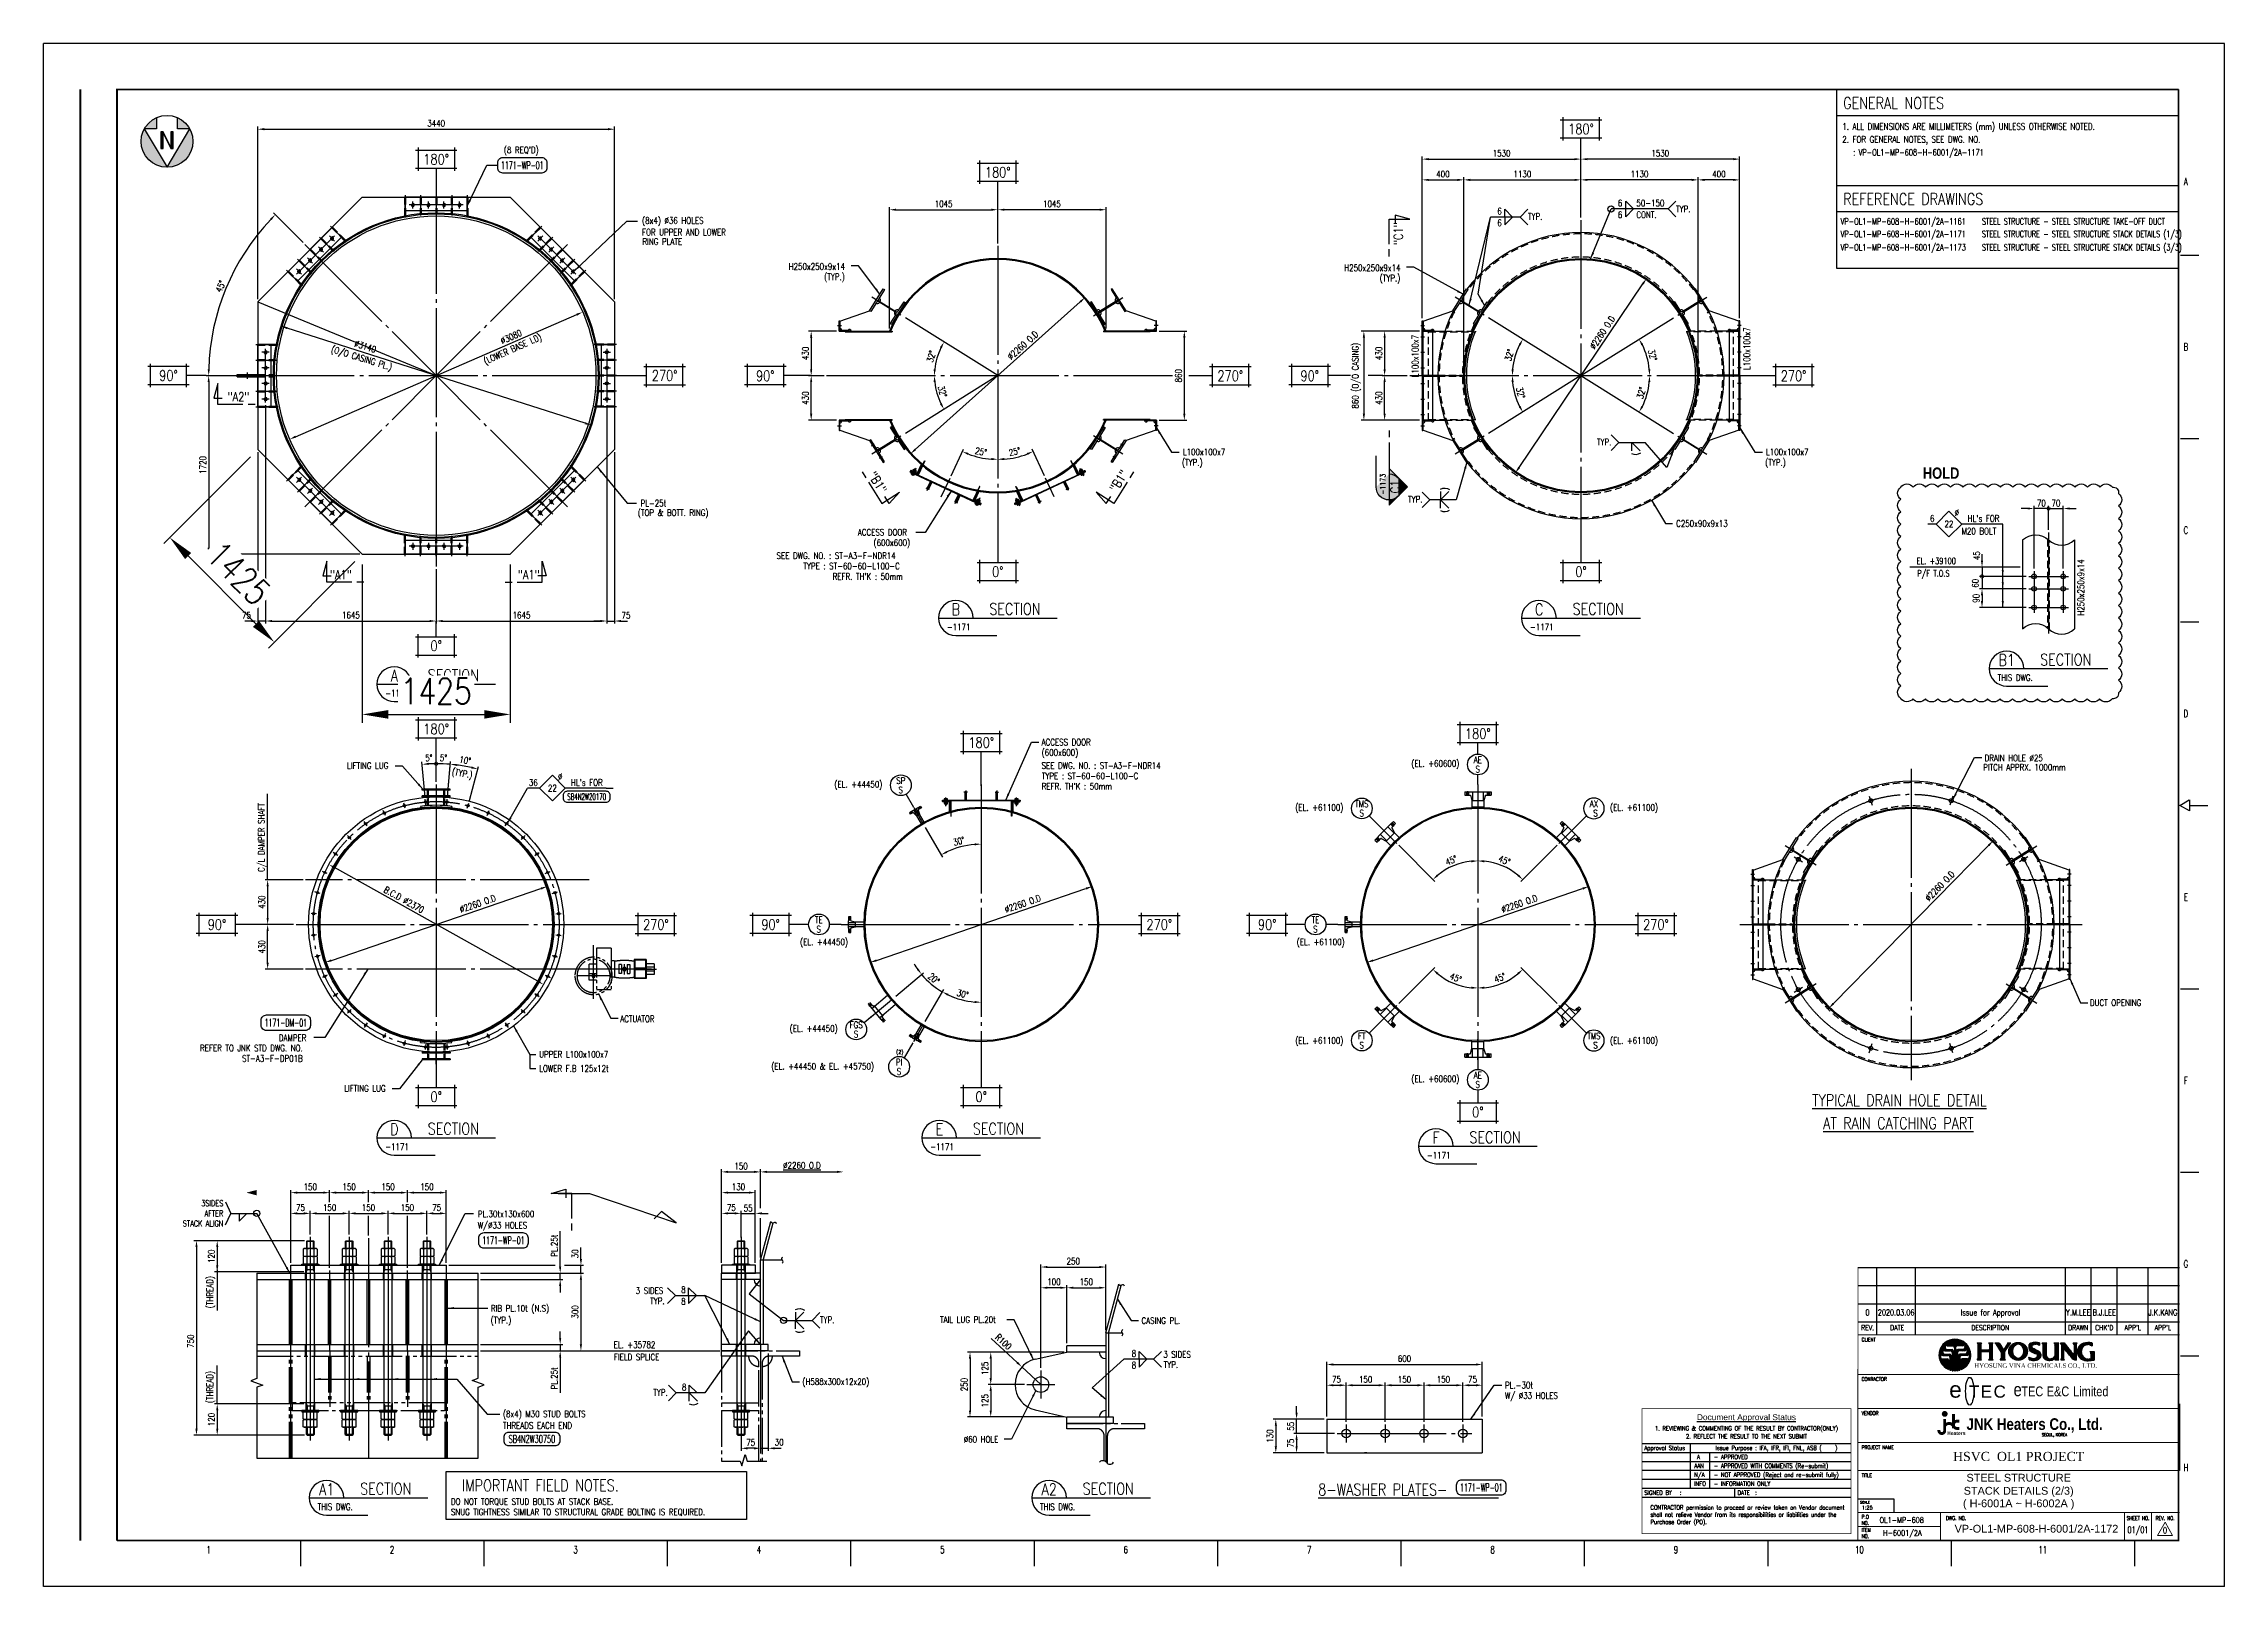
# Model space of a CAD drawing. Header units: millimetres. Extents: x 0 to 134087, y -49114 to 20834.
# Drawn here: x 37506 to 58531, y -29779 to -14908 of the extents above; entities that cross this region are included whole.
import ezdxf
from ezdxf.enums import TextEntityAlignment as Align

# ---------------------------------------------------------------- set-up
doc = ezdxf.new("R2010")
doc.units = ezdxf.units.MM
doc.header["$LTSCALE"] = 35
for name, pattern in [('HIDDEN2', [0.1875, 0.125, -0.0625]), ('JNK-CENTER', [34, 30, -1.5, 1, -1.5]), ('JNK-HIDDEN', [3, 2, -1]), ('JNK-PHANTOM', [15, 10, -1, 1, -1, 1, -1])]:
    doc.linetypes.add(name, pattern=pattern)
for name, color, linetype in [('9', 2, 'HIDDEN2'), ('BODER', 7, 'Continuous'), ('border', 130, 'Continuous'), ('CEN-R', 1, 'JNK-CENTER'), ('CON-C', 4, 'Continuous'), ('CON-G', 3, 'Continuous'), ('CON-R', 1, 'Continuous'), ('CON-W', 7, 'Continuous'), ('CON-Y', 2, 'Continuous'), ('Dim-W', 7, 'Continuous'), ('FORM', 7, 'Continuous'), ('HID-Y', 2, 'JNK-HIDDEN'), ('HL', 7, 'Continuous'), ('PHA-M', 6, 'JNK-PHANTOM'), ('STL-OBJT', 7, 'Continuous'), ('TITLE', 7, 'Continuous'), ('TXT-C', 4, 'Continuous'), ('TXT-G', 3, 'Continuous'), ('TXT-Y', 2, 'Continuous'), ('TXTT-C', 4, 'Continuous')]:
    doc.layers.add(name, color=color, linetype=linetype)
doc.layers.add('AM_5', color=3, linetype='Continuous', lineweight=25)
doc.layers.add('CONT-G', color=3, linetype='Continuous', lineweight=25)
doc.styles.add('Arial', font='arial.ttf', dxfattribs={"height": 0.2})
doc.styles.add('Logo', font='ARIALNB.TTF', dxfattribs={"width": 0.8})
doc.styles.add('ROMANS', font='ROMANS.shx', dxfattribs={"width": 0.8})
doc.styles.add('SIMPLEX', font='simplex.shx', dxfattribs={"width": 0.8})
doc.styles.get("Standard").update_dxf_attribs({"font": 'romans.shx', "width": 0.8, "bigfont": 'whgtxt.shx'})
doc.styles.add('time', font='times.ttf', dxfattribs={"height": 5})
doc.styles.add('USER1', font='swiss.ttf', dxfattribs={"width": 0.8, "height": 5})
doc.dimstyles.new('DIM25', dxfattribs={"dimscale": 25, "dimtxt": 2.5, "dimasz": 2.5, "dimexe": 1, "dimexo": 1, "dimgap": 1, "dimtad": 1, "dimdec": 1, "dimdsep": 46, "dimtxsty": 'SIMPLEX', "dimcen": 0, "dimclrt": 2, "dimazin": 2, "dimtfac": 1, "dimtdec": 1, "dimtix": 1, "dimtmove": 2, "dimatfit": 0, "dimfxl": 0.18, "dimtolj": 1, "dimtzin": 0, "dimarcsym": 0})
doc.dimstyles.new('DIM25x2', dxfattribs={"dimscale": 25, "dimtxt": 2.5, "dimasz": 2.5, "dimexe": 1, "dimexo": 1, "dimgap": 1, "dimtad": 1, "dimdec": 0, "dimlfac": 0.5, "dimdsep": 46, "dimtxsty": 'SIMPLEX', "dimcen": 0, "dimclrt": 2, "dimazin": 2, "dimtfac": 1, "dimtdec": 0, "dimtmove": 2, "dimatfit": 2, "dimfxl": 0.18, "dimtfill": 1, "dimtolj": 1, "dimtzin": 0, "dimarcsym": 0})
doc.dimstyles.new('DIM25x2.5', dxfattribs={"dimscale": 25, "dimtxt": 2.5, "dimasz": 2.5, "dimexe": 1, "dimexo": 1, "dimgap": 1, "dimtad": 1, "dimdec": 1, "dimlfac": 0.4, "dimdsep": 46, "dimtxsty": 'SIMPLEX', "dimcen": 0, "dimclrt": 2, "dimazin": 2, "dimtfac": 1, "dimtdec": 1, "dimtix": 1, "dimtmove": 2, "dimatfit": 0, "dimfxl": 0.18, "dimtolj": 1, "dimtzin": 0, "dimarcsym": 0})
doc.dimstyles.new('DIM35x3.5$0', dxfattribs={"dimscale": 35, "dimtxt": 2.5, "dimasz": 2.5, "dimexe": 0.8, "dimexo": 1, "dimgap": 1, "dimtad": 1, "dimdec": 0, "dimlfac": 0.285714, "dimdsep": 46, "dimtxsty": 'SIMPLEX', "dimcen": 0, "dimclrd": 7, "dimclre": 7, "dimclrt": 2, "dimadec": 1, "dimazin": 2, "dimtfac": 1, "dimtdec": 0, "dimtix": 1, "dimtmove": 0, "dimatfit": 2, "dimfxl": 1, "dimtfill": 1, "dimarcsym": 1})

msp = doc.modelspace()

# ---------------------------------------------------------------- texts
at = {"color": 2, "lineweight": 0}
msp.add_text('1:25', height=34.50256, dxfattribs=at).set_placement((55088.5736, -29036.628), align=Align.CENTER)
at = {"layer": 'BODER', "color": 7, "style": 'ROMANS'}
for s, height, width, p in [('0', 57.5, 0.7, (55090.7508, -27138.4459)), ('2020.03.06', 57.5, 0.65, (55366.6051, -27138.4459)), ('Y.M.LEE', 57.5, 0.7, (57123.2259, -27138.4459)), ('B.J.LEE', 57.5, 0.7, (57373.2259, -27138.4459)), ('J.K.KANG', 57.5, 0.7, (57938.595, -27138.4459)), ('0', 62.5, 0.7, (57958.9577, -29238.8049))]:
    msp.add_text(s, height=height, dxfattribs=dict(at, width=width)).set_placement(p, align=Align.MIDDLE)
at = {"layer": 'BODER', "color": 7, "style": 'ROMANS', "width": 0.7}
msp.add_text('Issue for Approval', height=57.5, dxfattribs=at).set_placement((56276.4746, -27138.4459), align=Align.MIDDLE_CENTER)
at = {"layer": 'BODER', "color": 7, "style": 'Arial'}
for s, p in [('STEEL STRUCTURE', (56548.2264, -28731.5646)), ('( H-6001A ~ H-6002A )', (56548.2264, -28988.0189)), ('STACK DETAILS (2/3)', (56548.2264, -28866.8178))]:
    msp.add_text(s, height=75, dxfattribs=at).set_placement(p, align=Align.MIDDLE)
msp.add_text('VP-OL1-MP-608-H-6001/2A-1172', height=75, dxfattribs=at).set_placement((56719.7575, -29260.8919), align=Align.CENTER)
at = {"layer": 'CON-C', "style": 'SIMPLEX', "width": 0.8}
for s, p in [('%%UTYPICAL DRAIN HOLE DETAIL', (54557.8793, -25148.6894)), ('%%UAT RAIN CATCHING PART', (54663.4184, -25371.362))]:
    msp.add_text(s, height=112.5, dxfattribs=at).set_placement(p)
msp.add_text('%%U8-WASHER PLATES-        ', height=112.5, dxfattribs=at).set_placement((50664.7543, -28902.0588, 0), align=Align.CENTER)
at = {"layer": 'CON-W', "color": 2, "style": 'SIMPLEX', "width": 0.8}
for s, p in [('6', (51522.1427, -16554.2447)), ('6', (51522.1427, -16666.7447)), ('8', (43653.6415, -26951.0545)), ('8', (43653.6415, -27063.5545)), ('8', (47996.683, -27565.5622)), ('8', (47996.683, -27678.0622)), ('8', (43660.4454, -27890.0828))]:
    msp.add_text(s, height=62.5, dxfattribs=at).set_placement(p)
at = {"layer": 'CON-Y', "style": 'SIMPLEX', "width": 0.8}
msp.add_text('SEOUL, KOREA', height=28.028, dxfattribs=at).set_placement((56772.4053, -28330.9657))
at = {"layer": 'Dim-W', "color": 2, "style": 'SIMPLEX', "width": 0.8}
for p in [(39140.4146, -27098.6254), (39140.4146, -28012.8163)]:
    msp.add_text('(THREAD)', height=62.5, rotation=90, dxfattribs=at).set_placement(p)
at = {"layer": 'FORM', "color": 1, "style": 'Logo'}
msp.add_text('HOLD', height=108.74645, dxfattribs=at).set_placement((55623.744, -19102.3775))
at = {"layer": 'TXT-C', "style": 'SIMPLEX', "width": 0.8}
for s, p in [('GENERAL NOTES', (54856.3889, -15537.4121)), ('REFERENCE DRAWINGS', (54856.3889, -16462.158))]:
    msp.add_text(s, height=112.5, dxfattribs=at).set_placement(p)
at = {"layer": 'TXT-Y', "style": 'SIMPLEX'}
for s, width, p in [('1. ALL DIMENSIONS ARE MILLIMETERS (mm) UNLESS OTHERWISE NOTED.', 0.8, (54847.9793, -15737.4735)), ('2. FOR GENERAL NOTES, SEE DWG. NO.', 0.8, (54847.9793, -15862.4735)), ('   : VP-OL1-MP-608-H-6001/2A-1171', 0.75, (54847.9793, -15987.4735)), ('6', 0.8, (52683.1278, -16476.0958)), ('6', 0.8, (52683.1278, -16588.5958)), ('50-150', 0.8, (52862.6047, -16476.0958)), ('CONT.', 0.8, (52862.6047, -16588.5958)), ('VP-OL1-MP-608-H-6001/2A-1161', 0.75, (54831.564, -16652.7734)), ('STEEL STRUCTURE - STEEL STRUCTURE TAKE-OFF DUCT', 0.6, (56193.9767, -16652.7734)), ('VP-OL1-MP-608-H-6001/2A-1171', 0.75, (54831.564, -16773.9402)), ('STEEL STRUCTURE - STEEL STRUCTURE STACK DETAILS (1/3)', 0.6, (56193.9767, -16773.9402)), ('VP-OL1-MP-608-H-6001/2A-1173', 0.75, (54831.564, -16902.9243)), ('STEEL STRUCTURE - STEEL STRUCTURE STACK DETAILS (3/3)', 0.6, (56193.9767, -16902.9243)), ('M20 BOLT', 0.8, (55997.8577, -19638.4938)), ('W/ %%C33 HOLES', 0.8, (51595.9957, -27971.4676)), ('PL.-30t', 0.8, (51595.9957, -27871.4676))]:
    msp.add_text(s, height=62.5, dxfattribs=dict(at, width=width)).set_placement(p)
at = {"layer": 'TXT-Y', "color": 2, "style": 'SIMPLEX'}
for s, height, width, p in [('(8x4) %%C36 HOLES', 62.5, 0.8, (43276.2518, -16644.6088)), ('FOR UPPER AND LOWER', 62.5, 0.8, (43276.2518, -16756.5456)), ('RING PLATE', 62.5, 0.8, (43279.7536, -16847.3517)), ('H250x250x9x14', 62.5, 0.8, (44689.6692, -17087.7036)), ('(TYP.)', 62.5, 0.8, (45032.1706, -17186.8896)), ('H250x250x9x14', 62.5, 0.8, (50045.8141, -17100.2238)), ('(TYP.)', 62.5, 0.8, (50388.3154, -17199.4097)), ('(TYP.)', 62.5, 0.8, (48480.8816, -18975.9676)), ('L100x100x7', 62.5, 0.8, (48489.4256, -18875.1835)), ('(TYP.)', 62.5, 0.8, (54103.7233, -18975.9676)), ('L100x100x7', 62.5, 0.8, (54112.2673, -18875.1835)), ('PL-25t', 62.5, 0.8, (43261.2065, -19369.3495)), ('(TOP & BOTT. RING)', 62.5, 0.8, (43235.7402, -19461.0162)), ('C250x90x9x13', 62.5, 0.8, (53246.1533, -19565.0875)), ('ACCESS DOOR', 62.5, 0.8, (45356.1466, -19649.8156)), ('(600x600)', 62.5, 0.8, (45507.2459, -19749.8156)), ('SEE DWG. NO. : ST-A3-F-NDR14', 62.5, 0.8, (44572.7917, -19875.4059)), ('TYPE : ST-60-60-L100-C', 62.5, 0.8, (44831.6157, -19975.4059)), ('EL. +39100', 62.5, 0.75, (55565.3886, -19925.818)), ('P/F T.O.S', 62.5, 0.75, (55570.7225, -20045.6276)), ("REFR. TH'K : 50mm", 62.5, 0.8, (45113.6098, -20075.4059)), ('ACCESS DOOR', 62.5, 0.8, (47127.9691, -21672.8684)), ('LIFTING LUG', 62.5, 0.8, (40432.1685, -21898.8289)), ('SEE DWG. NO. : ST-A3-F-NDR14', 62.5, 0.8, (47128.0957, -21898.4587)), ('(600x600)', 62.5, 0.8, (47128.1198, -21772.8684)), ('(EL. +60600)', 62.5, 0.8, (50693.0847, -21878.6056)), ('PITCH APPRX. 1000mm', 62.5, 0.8, (56206.1242, -21914.7273)), ('DRAIN HOLE %%C25', 62.5, 0.8, (56220.022, -21825.4124)), ('(EL. +44450)', 62.5, 0.8, (45130.2324, -22078.684)), ('TYPE : ST-60-60-L100-C', 62.5, 0.8, (47130.102, -21998.4587)), ("REFR. TH'K : 50mm", 62.5, 0.8, (47129.0603, -22098.4587)), ('(EL. +61100)', 62.5, 0.8, (49574.3641, -22302.1746)), ('(EL. +61100)', 62.5, 0.8, (52608.4581, -22302.1746)), ('(EL. +44450)', 62.5, 0.8, (44799.5208, -23598.3969)), ('(EL. +61100)', 62.5, 0.8, (49587.4472, -23598.3969)), ('DUCT OPENING', 62.5, 0.8, (57235.2214, -24184.2918)), ('ACTUATOR', 62.5, 0.8, (43066.0934, -24340.1061)), ('(EL. +44450)', 62.5, 0.8, (44699.3217, -24432.7123)), ('REFER TO JNK STD DWG. NO.', 62.5, 0.8, (39014.2047, -24621.5913)), ('DAMPER', 62.5, 0.8, (39773.8976, -24522.7173)), ('(EL. +61100)', 62.5, 0.8, (49574.3641, -24548.8581)), ('(EL. +61100)', 62.5, 0.8, (52608.4581, -24548.8581)), ('ST-A3-F-DP01B', 62.5, 0.8, (39419.3276, -24721.5913)), ('UPPER L100x100x7', 62.5, 0.8, (42283.7951, -24681.8399)), ('LOWER F.B 125x12t', 62.5, 0.8, (42283.7951, -24818.5576)), ('(EL. +44450 & EL. +45750)', 62.5, 0.8, (44522.309, -24797.4194)), ('LIFTING LUG', 62.5, 0.8, (40404.7028, -25010.292)), ('(EL. +60600)', 62.5, 0.8, (50693.0847, -24917.9992)), ('W/%%C33 HOLES', 62.5, 0.8, (41692.3716, -26329.4097)), ('PL.30tx130x600', 62.5, 0.8, (41692.3716, -26220.4337)), ('RIB PL.10t (N.S)', 62.5, 0.8, (41818.9686, -27130.7323)), ('(TYP.)', 62.5, 0.8, (41816.2625, -27244.4747)), ('TAIL LUG PL.20t', 62.5, 0.8, (46149.497, -27238.8722)), ('CASING PL.', 62.5, 0.8, (48090.93, -27248.9967)), ('EL. +35782', 62.5, 0.8, (43001.6099, -27481.409)), ('FIELD SPLICE', 62.499999, 0.8, (43003.9634, -27599.8508)), ('(H588x300x12x20)', 62.5, 0.8, (44822.0249, -27837.4756)), ('(8x4) M30 STUD BOLTS', 62.5, 0.8, (41935.2131, -28148.3046)), ('THREADS EACH END', 62.5, 0.8, (41935.2131, -28259.85)), ('%%C60 HOLE', 62.5, 0.8, (46376.9689, -28393.2167)), ('DO NOT TORQUE STUD BOLTS AT STACK BASE.', 62.5, 0.8, (41433.9001, -28993.3625)), ('SNUG TIGHTNESS SIMILAR TO STRUCTURAL GRADE BOLTING IS REQUIRED.', 62.5, 0.8, (41433.9001, -29093.3625))]:
    msp.add_text(s, height=height, dxfattribs=dict(at, width=width)).set_placement(p)
at = {"layer": 'TXT-Y', "style": 'SIMPLEX', "width": 0.8}
for s, p in [('TYP.', (51817.3992, -16574.0529)), ('TYP.', (53244.5498, -16501.5958)), ('TYP.', (50660.6994, -19299.9802)), ('3 SIDES', (43214.9168, -26928.6522)), ('TYP.', (43354.0749, -27027.572)), ('TYP.', (44990.8327, -27210.4944)), ('3 SIDES', (48301.5511, -27543.1598)), ('TYP.', (48305.2502, -27642.0797)), ('TYP.', (43383.8602, -27909.891))]:
    msp.add_text(s, height=62.5, dxfattribs=at).set_placement(p, align=Align.MIDDLE_LEFT)
at = {"layer": 'TXT-Y', "color": 2, "style": 'SIMPLEX', "width": 0.8}
for s, p in [('H250x250x9x14', (57179.3536, -20421.0541)), ('C/L DAMPER SHAFT ', (39636.2489, -22892.2123))]:
    msp.add_text(s, height=62.5, rotation=90, dxfattribs=at).set_placement(p)
for s, p in [('3SIDES', (39239.0197, -26086.2292)), ('STACK ALIGN', (39239.0197, -26281.4338)), ('AFTER', (39239.0197, -26183.8315))]:
    msp.add_text(s, height=57.5, dxfattribs=at).set_placement(p, align=Align.MIDDLE_RIGHT)
at = {"layer": 'TXT-Y', "color": 2, "char_height": 62.5, "attachment_point": 6, "rotation": 90, "style": 'SIMPLEX'}
for insert in [(53927.0451, -17643.72), (50729.7435, -17715.6829)]:
    msp.add_mtext('L100x100x7', dxfattribs=dict(at, insert=insert))
at = {"layer": 'TXTT-C', "style": 'SIMPLEX', "width": 0.8}
msp.add_text('IMPORTANT FIELD NOTES.', height=112.5, dxfattribs=at).set_placement((42295.3326, -28862.9846), align=Align.CENTER)

# ---------------------------------------------------------------- blocks, each defined once
blk = doc.blocks.new('TITLE')
at = {"color": 7}
for p, q in [((841, 594.85), (0, 594.85)), ((0, 0), (0, 594.85)), ((841, 0), (841, 594.85)), ((824.02, 513.34), (831.1, 513.34)), ((824.02, 442.6), (831.1, 442.6)), ((824.02, 371.87), (831.1, 371.87)), ((823.88, 301.14), (827.42, 303.26)), ((827.56, 303.26), (827.56, 299.02)), ((827.56, 299.02), (823.88, 301.14)), ((827.56, 301.14), (834.63, 301.14)), ((824.02, 230.41), (831.1, 230.41)), ((824.02, 159.68), (831.1, 159.68)), ((824.02, 88.95), (831.1, 88.95)), ((823.67, 70.34), (823.67, 44.64)), ((99.02, 17.68), (99.02, 7.78)), ((169.76, 17.68), (169.76, 7.78)), ((240.49, 17.68), (240.49, 7.78)), ((311.22, 17.68), (311.22, 7.78)), ((381.95, 17.68), (381.95, 7.78)), ((452.68, 17.68), (452.68, 7.78)), ((523.41, 17.68), (523.41, 7.78)), ((594.15, 17.68), (594.15, 7.78)), ((664.88, 17.68), (664.88, 7.78)), ((735.61, 17.68), (735.61, 7.78)), ((806.34, 17.68), (806.34, 7.78)), ((841, 0), (0, 0))]:
    blk.add_line(p, q, dxfattribs=at)
at = {"color": 5}
for p, q in [((731.11, 90.5), (733.27, 92.66)), ((731.12, 90.55), (733.27, 92.7)), ((731.13, 90.6), (733.27, 92.74)), ((731.14, 90.65), (733.27, 92.78)), ((731.16, 90.7), (733.27, 92.81)), ((731.17, 90.75), (733.27, 92.85)), ((731.18, 90.8), (733.27, 92.89)), ((731.2, 90.86), (733.27, 92.93)), ((731.22, 90.91), (733.27, 92.97)), ((731.23, 90.97), (733.27, 93.01)), ((731.25, 91.02), (733.27, 93.04)), ((731.27, 91.08), (733.27, 93.08)), ((731.29, 91.13), (733.27, 93.12)), ((731.31, 91.19), (733.27, 93.16)), ((731.33, 91.25), (733.27, 93.2)), ((731.35, 91.31), (733.27, 93.23)), ((731.37, 91.37), (733.27, 93.27)), ((731.4, 91.44), (733.27, 93.31)), ((731.42, 91.5), (733.27, 93.35)), ((731.45, 91.57), (733.27, 93.39)), ((731.48, 91.63), (733.27, 93.43)), ((731.51, 91.7), (733.27, 93.46)), ((731.54, 91.77), (733.27, 93.5)), ((731.58, 91.85), (733.27, 93.54)), ((731.61, 91.92), (733.27, 93.58)), ((731.65, 92), (734.26, 94.6)), ((731.7, 92.08), (734.18, 94.56)), ((731.74, 92.17), (734.09, 94.51)), ((731.79, 92.25), (734, 94.46)), ((731.85, 92.35), (733.91, 94.41)), ((731.91, 92.45), (733.81, 94.34)), ((731.98, 92.56), (733.7, 94.27)), ((732.06, 92.68), (733.58, 94.19)), ((732.16, 92.81), (733.44, 94.09)), ((732.29, 92.98), (733.28, 93.97)), ((732.4, 91.75), (733.27, 92.62)), ((732.44, 91.75), (733.27, 92.58)), ((732.47, 91.75), (733.27, 92.55)), ((732.48, 93.21), (733.05, 93.78)), ((733.28, 93.58), (734.33, 94.64)), ((733.31, 93.58), (734.41, 94.68)), ((733.35, 93.58), (734.48, 94.71)), ((733.39, 93.58), (734.55, 94.75)), ((733.43, 93.58), (734.62, 94.78)), ((733.47, 93.58), (734.69, 94.81)), ((733.5, 93.58), (734.76, 94.83)), ((733.54, 93.58), (734.82, 94.86)), ((733.58, 93.58), (734.88, 94.88)), ((733.62, 93.58), (734.94, 94.91)), ((733.66, 93.58), (735, 94.93)), ((733.7, 93.09), (735.76, 95.15)), ((733.7, 93.13), (735.71, 95.14)), ((733.7, 93.17), (735.66, 95.12)), ((733.7, 93.21), (735.61, 95.11)), ((733.7, 93.25), (735.56, 95.1)), ((733.7, 93.28), (735.5, 95.09)), ((733.7, 93.32), (735.45, 95.07)), ((733.7, 93.36), (735.4, 95.06)), ((733.7, 93.4), (735.35, 95.04)), ((733.7, 93.44), (735.29, 95.03)), ((733.7, 93.47), (735.24, 95.01)), ((733.7, 93.51), (735.18, 94.99)), ((733.7, 93.55), (735.12, 94.97)), ((733.7, 93.58), (735.06, 94.95)), ((733.71, 93.03), (735.85, 95.17)), ((733.71, 93.06), (735.81, 95.16)), ((733.72, 93), (735.9, 95.18)), ((733.73, 92.97), (735.95, 95.19)), ((733.74, 92.94), (736, 95.2)), ((733.75, 92.92), (736.04, 95.2)), ((733.77, 92.89), (736.09, 95.21)), ((733.78, 92.87), (736.13, 95.22)), ((733.8, 92.85), (736.18, 95.23)), ((733.82, 92.83), (736.22, 95.23)), ((733.84, 92.81), (736.27, 95.24)), ((733.86, 92.79), (736.31, 95.24)), ((733.88, 92.78), (736.36, 95.25)), ((733.91, 92.76), (736.4, 95.25)), ((733.93, 92.75), (736.44, 95.26)), ((733.96, 92.74), (736.48, 95.26)), ((733.99, 92.73), (736.53, 95.27)), ((734.02, 92.72), (736.57, 95.27)), ((734.05, 92.71), (736.61, 95.27)), ((734.08, 92.71), (736.65, 95.28)), ((734.12, 92.71), (736.69, 95.28)), ((734.16, 92.71), (736.73, 95.28)), ((734.2, 92.71), (736.77, 95.28)), ((734.23, 92.71), (736.81, 95.29)), ((734.27, 92.71), (736.85, 95.29)), ((734.31, 92.71), (736.89, 95.29)), ((734.35, 92.71), (736.93, 95.29)), ((734.39, 92.71), (736.97, 95.29)), ((734.43, 92.71), (737.01, 95.29)), ((734.46, 92.71), (737.05, 95.29)), ((734.5, 92.71), (737.09, 95.29)), ((734.54, 92.71), (737.12, 95.29)), ((734.58, 92.71), (737.16, 95.29)), ((734.62, 92.71), (737.2, 95.29)), ((734.65, 92.71), (737.24, 95.29)), ((734.69, 92.71), (737.27, 95.29)), ((734.73, 92.71), (737.31, 95.29)), ((734.77, 92.71), (737.35, 95.29)), ((734.81, 92.71), (737.38, 95.28)), ((734.85, 92.71), (737.42, 95.28)), ((734.88, 92.71), (737.46, 95.28)), ((734.92, 92.71), (737.49, 95.28)), ((734.96, 92.71), (737.53, 95.28)), ((735, 92.71), (737.56, 95.27)), ((735.04, 92.71), (737.6, 95.27)), ((735.07, 92.71), (737.63, 95.27)), ((735.11, 92.71), (737.67, 95.26)), ((735.15, 92.71), (737.7, 95.26)), ((735.19, 92.71), (737.74, 95.26)), ((735.23, 92.71), (737.77, 95.25)), ((735.27, 92.71), (737.81, 95.25)), ((735.3, 92.71), (737.84, 95.24)), ((735.34, 92.71), (737.87, 95.24)), ((735.38, 92.71), (737.91, 95.24)), ((735.42, 92.71), (737.94, 95.23)), ((735.46, 92.71), (737.97, 95.23)), ((735.5, 92.71), (738.01, 95.22)), ((735.53, 92.71), (738.04, 95.22)), ((735.57, 92.71), (738.07, 95.21)), ((735.61, 92.71), (738.11, 95.2)), ((735.65, 92.71), (738.14, 95.2)), ((735.69, 92.71), (738.17, 95.19)), ((735.72, 92.71), (738.2, 95.19)), ((735.76, 92.71), (738.24, 95.18)), ((735.8, 92.71), (738.27, 95.17)), ((735.84, 92.71), (738.3, 95.17)), ((735.88, 92.71), (738.33, 95.16)), ((735.92, 92.71), (738.36, 95.16)), ((735.95, 92.71), (738.39, 95.15)), ((735.99, 92.71), (738.43, 95.14)), ((736.03, 92.71), (738.46, 95.13)), ((736.07, 92.71), (738.49, 95.13)), ((736.11, 92.71), (738.52, 95.12)), ((736.14, 92.71), (738.55, 95.11)), ((736.18, 92.71), (738.58, 95.1)), ((736.22, 92.71), (738.61, 95.1)), ((736.26, 92.71), (738.64, 95.09)), ((736.29, 92.7), (738.67, 95.08)), ((736.33, 92.7), (738.7, 95.07)), ((736.36, 92.69), (738.73, 95.06)), ((736.39, 92.69), (738.76, 95.06)), ((736.42, 92.68), (738.79, 95.05)), ((736.45, 92.67), (738.82, 95.04)), ((736.48, 92.66), (738.85, 95.03)), ((736.5, 92.65), (738.88, 95.02)), ((736.53, 92.63), (738.91, 95.01)), ((736.55, 92.62), (738.94, 95)), ((736.58, 92.6), (738.96, 94.99)), ((736.6, 92.59), (738.99, 94.98)), ((736.62, 92.57), (739.02, 94.97)), ((736.64, 92.56), (739.05, 94.96)), ((736.66, 92.54), (739.08, 94.95)), ((736.68, 92.52), (739.11, 94.94)), ((736.7, 92.5), (739.14, 94.93)), ((736.72, 92.48), (739.16, 94.92)), ((736.74, 92.46), (739.19, 94.91)), ((736.76, 92.44), (739.22, 94.9)), ((736.77, 92.42), (739.25, 94.89)), ((736.79, 92.4), (739.27, 94.88)), ((736.8, 92.37), (739.3, 94.87)), ((736.82, 92.35), (739.33, 94.86)), ((736.83, 92.32), (739.36, 94.85)), ((736.84, 92.3), (739.38, 94.84)), ((736.85, 92.27), (739.41, 94.83)), ((736.86, 92.24), (739.44, 94.82)), ((736.87, 92.21), (739.47, 94.81)), ((736.88, 92.18), (739.49, 94.79)), ((736.88, 92.15), (739.52, 94.78)), ((736.89, 92.12), (739.55, 94.77)), ((736.89, 92.08), (739.57, 94.76)), ((736.9, 92.05), (739.6, 94.75)), ((736.9, 92.01), (739.62, 94.74)), ((736.9, 91.97), (739.65, 94.72)), ((737.55, 92.59), (739.68, 94.71)), ((737.64, 92.64), (739.7, 94.7)), ((737.71, 92.67), (739.73, 94.69)), ((737.76, 92.69), (739.75, 94.67)), ((737.81, 92.7), (739.78, 94.66)), ((737.86, 92.7), (739.81, 94.65)), ((737.9, 92.71), (739.83, 94.64)), ((737.94, 92.71), (739.86, 94.62)), ((737.98, 92.71), (739.88, 94.61)), ((738.02, 92.71), (739.91, 94.6)), ((738.05, 92.71), (739.93, 94.58)), ((738.09, 92.71), (739.96, 94.57)), ((738.13, 92.71), (739.98, 94.56)), ((738.17, 92.71), (740.01, 94.54)), ((738.21, 92.71), (740.03, 94.53)), ((738.25, 92.71), (740.06, 94.52)), ((738.28, 92.71), (740.08, 94.5)), ((738.32, 92.71), (740.1, 94.49)), ((738.36, 92.71), (740.13, 94.48)), ((738.4, 92.71), (740.15, 94.46)), ((738.44, 92.71), (740.18, 94.45)), ((738.47, 92.71), (740.2, 94.43)), ((738.51, 92.71), (740.22, 94.42)), ((738.55, 92.71), (740.25, 94.41)), ((738.59, 92.71), (740.27, 94.39)), ((738.63, 92.71), (740.3, 94.38)), ((738.67, 92.71), (740.32, 94.36)), ((738.7, 92.71), (740.34, 94.35)), ((738.74, 92.71), (740.37, 94.33)), ((738.78, 92.71), (740.39, 94.32)), ((738.82, 92.71), (740.41, 94.3)), ((738.86, 92.71), (740.44, 94.29)), ((738.9, 92.71), (740.46, 94.27)), ((738.93, 92.71), (740.48, 94.26)), ((738.97, 92.71), (740.5, 94.24)), ((739.01, 92.71), (740.53, 94.23)), ((739.05, 92.71), (740.55, 94.21)), ((739.09, 92.71), (740.57, 94.19)), ((739.12, 92.71), (740.59, 94.18)), ((739.16, 92.71), (740.62, 94.16)), ((739.2, 92.71), (740.64, 94.15)), ((739.24, 92.71), (740.66, 94.13)), ((739.28, 92.71), (740.68, 94.11)), ((739.32, 92.71), (740.71, 94.1)), ((739.35, 92.71), (740.73, 94.08)), ((739.39, 92.71), (740.75, 94.07)), ((739.43, 92.71), (740.77, 94.05)), ((739.47, 92.71), (740.79, 94.03)), ((739.51, 92.71), (740.81, 94.02)), ((739.54, 92.71), (740.84, 94)), ((739.58, 92.71), (740.45, 93.58)), ((739.62, 92.71), (740.45, 93.54)), ((739.66, 92.71), (740.45, 93.5)), ((739.7, 92.71), (740.45, 93.46)), ((739.74, 92.71), (740.45, 93.43)), ((739.77, 92.71), (740.45, 93.39)), ((739.81, 92.71), (740.45, 93.35)), ((739.85, 92.71), (740.45, 93.31)), ((739.89, 92.71), (740.45, 93.27)), ((739.93, 92.71), (740.45, 93.23)), ((739.96, 92.71), (740.45, 93.2)), ((740, 92.71), (740.45, 93.16)), ((740, 90.88), (741.97, 92.84)), ((740.04, 92.71), (740.45, 93.12)), ((740.04, 90.88), (741.99, 92.82)), ((740.08, 92.71), (740.45, 93.08)), ((740.08, 90.88), (742, 92.8)), ((740.12, 90.88), (742.02, 92.78)), ((740.13, 92.72), (740.44, 93.04)), ((740.16, 90.88), (742.04, 92.75)), ((740.18, 92.73), (740.43, 92.98)), ((740.2, 90.88), (742.05, 92.73)), ((740.23, 90.88), (742.07, 92.71)), ((740.25, 92.76), (740.4, 92.91)), ((740.27, 90.88), (742.08, 92.69)), ((740.31, 90.88), (742.1, 92.66)), ((740.35, 90.88), (742.11, 92.64)), ((740.39, 90.88), (742.13, 92.62)), ((740.42, 90.88), (742.15, 92.6)), ((740.46, 93.58), (740.86, 93.98)), ((740.5, 93.58), (740.88, 93.97)), ((740.53, 93.58), (740.9, 93.95)), ((740.57, 93.58), (740.92, 93.93)), ((740.61, 93.58), (740.94, 93.91)), ((740.65, 93.58), (740.96, 93.9)), ((740.69, 93.58), (740.98, 93.88)), ((740.72, 93.58), (741.01, 93.86)), ((740.76, 93.58), (741.03, 93.85)), ((740.78, 91.69), (741.95, 92.86)), ((740.8, 93.58), (741.05, 93.83)), ((740.83, 91.77), (741.94, 92.89)), ((740.84, 93.58), (741.07, 93.81)), ((740.85, 91.84), (741.92, 92.91)), ((740.87, 91.94), (741.89, 92.95)), ((740.87, 91.89), (741.9, 92.93)), ((740.88, 93.58), (741.09, 93.79)), ((740.88, 93.55), (741.11, 93.77)), ((740.88, 93.51), (741.13, 93.76)), ((740.88, 93.47), (741.15, 93.74)), ((740.88, 93.44), (741.17, 93.72)), ((740.88, 93.4), (741.19, 93.7)), ((740.88, 93.36), (741.21, 93.68)), ((740.88, 93.32), (741.23, 93.67)), ((740.88, 93.28), (741.25, 93.65)), ((740.88, 93.24), (741.27, 93.63)), ((740.88, 93.21), (741.29, 93.61)), ((740.88, 93.17), (741.31, 93.59)), ((740.88, 93.13), (741.33, 93.57)), ((740.88, 93.09), (741.35, 93.55)), ((740.88, 93.05), (741.37, 93.54)), ((740.88, 93.02), (741.38, 93.52)), ((740.88, 92.98), (741.4, 93.5)), ((740.88, 92.94), (741.42, 93.48)), ((740.88, 92.9), (741.44, 93.46)), ((740.88, 92.86), (741.46, 93.44)), ((740.88, 92.82), (741.48, 93.42)), ((740.88, 92.79), (741.5, 93.4)), ((740.88, 92.75), (741.52, 93.38)), ((740.88, 92.71), (741.54, 93.36)), ((740.88, 92.67), (741.55, 93.34)), ((740.88, 92.63), (741.57, 93.32)), ((740.88, 92.6), (741.59, 93.3)), ((740.88, 92.56), (741.61, 93.28)), ((740.88, 92.52), (741.63, 93.26)), ((740.88, 92.48), (741.64, 93.24)), ((740.88, 92.44), (741.66, 93.22)), ((740.88, 92.4), (741.68, 93.2)), ((740.88, 92.37), (741.7, 93.18)), ((740.88, 92.33), (741.72, 93.16)), ((740.88, 92.29), (741.73, 93.14)), ((740.88, 92.25), (741.75, 93.12)), ((740.88, 92.21), (741.77, 93.1)), ((740.88, 92.18), (741.79, 93.08)), ((740.88, 92.14), (741.8, 93.06)), ((740.88, 92.1), (741.82, 93.04)), ((740.88, 92.06), (741.84, 93.01)), ((740.88, 92.02), (741.85, 92.99)), ((740.88, 91.98), (741.87, 92.97)), ((741.34, 91.75), (742.16, 92.57)), ((741.38, 91.75), (742.18, 92.55)), ((741.41, 91.75), (742.19, 92.53)), ((745.66, 93.89), (745.7, 93.93)), ((745.7, 93.83), (745.8, 93.93)), ((745.74, 93.77), (745.89, 93.93)), ((745.77, 93.72), (745.99, 93.93)), ((745.81, 93.66), (746.08, 93.93)), ((745.85, 93.6), (746.18, 93.93)), ((745.89, 93.54), (746.27, 93.93)), ((745.92, 93.49), (746.36, 93.93)), ((745.93, 93.3), (746.55, 93.93)), ((745.93, 93.21), (746.65, 93.93)), ((745.93, 93.11), (746.74, 93.93)), ((745.93, 93.02), (746.84, 93.93)), ((745.93, 92.92), (746.93, 93.93)), ((745.93, 92.83), (747.03, 93.93)), ((745.93, 92.73), (747.12, 93.93)), ((745.93, 92.64), (747.22, 93.93)), ((745.93, 92.54), (747.31, 93.93)), ((745.93, 93.4), (746.46, 93.93)), ((745.93, 92.45), (747.3, 93.82)), ((745.93, 92.35), (747.12, 93.55)), ((745.93, 92.26), (747.08, 93.41)), ((745.93, 92.16), (747.08, 93.31)), ((745.93, 92.07), (747.08, 93.22)), ((745.93, 91.97), (747.08, 93.12)), ((745.93, 91.88), (747.08, 93.03)), ((745.93, 91.78), (747.08, 92.93)), ((745.93, 91.69), (747.08, 92.84)), ((745.93, 91.6), (747.08, 92.74)), ((745.93, 91.5), (747.08, 92.65)), ((745.93, 91.41), (747.08, 92.55)), ((750.06, 93.93), (750.06, 93.93)), ((750.1, 93.87), (750.16, 93.93)), ((750.14, 93.81), (750.25, 93.93)), ((750.18, 93.75), (750.35, 93.93)), ((750.21, 93.7), (750.44, 93.93)), ((750.25, 93.64), (750.54, 93.93)), ((750.29, 93.58), (750.63, 93.93)), ((750.33, 93.53), (750.73, 93.93)), ((750.36, 93.46), (750.82, 93.93)), ((750.36, 93.37), (750.92, 93.93)), ((750.36, 93.27), (751.01, 93.93)), ((750.36, 93.18), (751.11, 93.93)), ((750.36, 93.08), (751.2, 93.93)), ((750.36, 92.99), (751.3, 93.93)), ((750.36, 92.89), (751.39, 93.93)), ((750.36, 92.8), (751.48, 93.93)), ((750.36, 92.7), (751.58, 93.93)), ((750.36, 92.61), (751.67, 93.93)), ((750.36, 92.51), (751.77, 93.93)), ((750.36, 92.42), (751.67, 93.74)), ((750.36, 92.32), (751.5, 93.47)), ((750.36, 92.23), (751.5, 93.38)), ((750.36, 92.13), (751.5, 93.28)), ((750.36, 92.04), (751.5, 93.19)), ((750.36, 91.94), (751.5, 93.09)), ((750.36, 91.85), (751.5, 93)), ((750.36, 91.76), (751.5, 92.9)), ((750.36, 91.66), (751.5, 92.81)), ((750.36, 91.57), (751.5, 92.71)), ((750.36, 91.47), (751.5, 92.62)), ((750.36, 91.38), (751.5, 92.52)), ((752.5, 93.9), (752.53, 93.93)), ((752.55, 93.85), (752.62, 93.93)), ((752.6, 93.8), (752.72, 93.93)), ((752.64, 93.76), (752.81, 93.93)), ((752.69, 93.71), (752.91, 93.93)), ((752.74, 93.66), (753, 93.93)), ((752.78, 93.61), (753.1, 93.93)), ((752.83, 93.56), (753.19, 93.93)), ((752.88, 93.52), (753.29, 93.93)), ((752.92, 93.46), (753.38, 93.93)), ((752.95, 93.4), (753.48, 93.93)), ((752.99, 93.34), (753.57, 93.93)), ((753.02, 93.28), (753.67, 93.93)), ((753.06, 93.22), (753.76, 93.93)), ((753.09, 93.17), (753.86, 93.93)), ((753.13, 93.11), (753.95, 93.93)), ((753.16, 93.05), (754.05, 93.93)), ((753.2, 92.99), (754.11, 93.9)), ((753.24, 92.93), (754.15, 93.85)), ((753.27, 92.87), (754.2, 93.8)), ((753.31, 92.81), (754.25, 93.75)), ((753.34, 92.75), (754.29, 93.7)), ((753.38, 92.69), (754.34, 93.65)), ((753.41, 92.63), (754.39, 93.61)), ((753.45, 92.57), (754.43, 93.55)), ((753.48, 92.51), (754.46, 93.49)), ((753.52, 92.45), (754.5, 93.43)), ((753.56, 92.39), (754.54, 93.37)), ((753.59, 92.34), (754.57, 93.32)), ((753.63, 92.28), (754.61, 93.26)), ((753.66, 92.22), (754.64, 93.2)), ((753.7, 92.16), (754.68, 93.14)), ((753.73, 92.1), (754.71, 93.08)), ((753.77, 92.04), (754.75, 93.02)), ((753.8, 91.98), (754.78, 92.96)), ((753.84, 91.92), (754.82, 92.9)), ((753.88, 91.86), (754.86, 92.84)), ((753.91, 91.8), (754.89, 92.78)), ((753.95, 91.74), (754.93, 92.72)), ((753.98, 91.68), (754.96, 92.66)), ((754.02, 91.62), (755, 92.6)), ((754.05, 91.57), (755.03, 92.54)), ((754.87, 90.2), (758.6, 93.93)), ((754.9, 90.14), (758.53, 93.77)), ((754.9, 90.04), (758.33, 93.47)), ((754.9, 89.95), (758.13, 93.18)), ((754.9, 89.85), (757.94, 92.89)), ((754.9, 89.76), (757.74, 92.59)), ((755.99, 91.41), (758.5, 93.93)), ((756.19, 91.71), (758.41, 93.93)), ((756.4, 92.01), (758.31, 93.93)), ((756.6, 92.31), (758.22, 93.93)), ((756.81, 92.61), (758.12, 93.93)), ((757.01, 92.91), (758.03, 93.93)), ((757.21, 93.21), (757.93, 93.93)), ((757.41, 93.88), (757.46, 93.93)), ((757.41, 93.78), (757.55, 93.93)), ((757.41, 93.69), (757.65, 93.93)), ((757.41, 93.59), (757.74, 93.93)), ((757.41, 93.5), (757.84, 93.93)), ((757.86, 90.66), (761.24, 94.04)), ((757.86, 90.83), (761.06, 94.03)), ((757.86, 90.74), (761.15, 94.03)), ((757.86, 90.57), (760.08, 92.79)), ((757.87, 90.93), (760.96, 94.01)), ((757.88, 91.02), (760.86, 94)), ((757.89, 91.12), (760.75, 93.98)), ((757.91, 91.22), (760.65, 93.96)), ((757.93, 91.33), (760.54, 93.93)), ((757.96, 91.44), (760.42, 93.9)), ((757.99, 91.56), (760.3, 93.86)), ((758.03, 91.69), (760.17, 93.82)), ((758.08, 91.82), (760.03, 93.76)), ((758.15, 91.97), (759.88, 93.7)), ((758.23, 92.13), (759.71, 93.61)), ((758.33, 92.33), (759.51, 93.5)), ((758.51, 92.59), (759.25, 93.32)), ((760.32, 93.04), (761.33, 94.04)), ((760.62, 93.25), (761.42, 94.05)), ((760.79, 93.34), (761.5, 94.05)), ((760.93, 93.39), (761.59, 94.04)), ((761.06, 93.43), (761.67, 94.04)), ((761.17, 93.45), (761.75, 94.04)), ((761.27, 93.47), (761.83, 94.03)), ((761.36, 93.48), (761.9, 94.02)), ((761.45, 93.48), (761.98, 94.01)), ((761.53, 93.48), (762.05, 94)), ((761.61, 93.47), (762.13, 93.99)), ((761.69, 93.46), (762.2, 93.97)), ((761.76, 93.45), (762.27, 93.96)), ((761.83, 93.44), (762.34, 93.94)), ((761.9, 93.42), (762.41, 93.93)), ((761.97, 93.4), (762.47, 93.91)), ((762.03, 93.38), (762.54, 93.89)), ((762.09, 93.35), (762.61, 93.87)), ((762.15, 93.33), (762.67, 93.85)), ((762.21, 93.3), (762.73, 93.83)), ((762.26, 93.27), (762.8, 93.8)), ((762.32, 93.24), (762.86, 93.78)), ((762.37, 93.21), (762.92, 93.75)), ((762.42, 93.17), (762.98, 93.73)), ((762.47, 93.14), (763.04, 93.7)), ((762.52, 93.1), (763.09, 93.68)), ((762.57, 93.06), (763.15, 93.65)), ((762.61, 93.02), (763.21, 93.62)), ((762.66, 92.98), (763.26, 93.59)), ((762.7, 92.94), (763.32, 93.56)), ((762.74, 92.9), (763.37, 93.53)), ((762.79, 92.85), (763.43, 93.49)), ((762.83, 92.81), (763.48, 93.46)), ((762.87, 92.76), (763.53, 93.43)), ((762.9, 92.72), (763.58, 93.39)), ((762.94, 92.67), (763.63, 93.36)), ((762.98, 92.62), (763.68, 93.32)), ((763.01, 92.57), (763.73, 93.28)), ((763.05, 92.52), (763.78, 93.25)), ((763.08, 92.47), (763.82, 93.21)), ((763.11, 92.41), (763.87, 93.17)), ((763.14, 92.36), (763.92, 93.13)), ((763.17, 92.3), (763.96, 93.09)), ((763.2, 92.25), (764, 93.05)), ((763.23, 92.19), (764.05, 93.01)), ((763.26, 92.13), (764.09, 92.96)), ((763.29, 92.07), (764.13, 92.92)), ((763.31, 92.01), (764.17, 92.88)), ((763.34, 91.95), (764.21, 92.83)), ((763.36, 91.89), (764.25, 92.79)), ((763.38, 91.83), (764.29, 92.74)), ((763.4, 91.76), (764.33, 92.69)), ((763.42, 91.7), (764.37, 92.65)), ((763.44, 91.63), (764.41, 92.6)), ((763.46, 91.56), (764.44, 92.55)), ((765.56, 92.05), (767.57, 94.06)), ((765.56, 92.13), (767.47, 94.04)), ((765.56, 92.21), (767.37, 94.03)), ((765.56, 92.3), (767.27, 94.01)), ((765.56, 92.39), (767.16, 93.98)), ((765.56, 92.47), (767.05, 93.96)), ((765.56, 92.56), (766.94, 93.93)), ((765.56, 92.65), (766.82, 93.9)), ((765.57, 91.97), (767.67, 94.07)), ((765.58, 91.9), (767.76, 94.08)), ((765.58, 92.75), (766.7, 93.87)), ((765.59, 91.82), (767.86, 94.09)), ((765.6, 92.85), (766.57, 93.83)), ((765.61, 91.75), (767.95, 94.09)), ((765.63, 91.69), (768.04, 94.1)), ((765.64, 92.98), (766.44, 93.78)), ((765.65, 91.62), (768.13, 94.1)), ((765.67, 91.56), (766.93, 92.82)), ((765.69, 91.49), (766.87, 92.67)), ((765.71, 93.13), (766.29, 93.72)), ((765.72, 91.43), (766.85, 92.56)), ((765.88, 93.38), (766.04, 93.55)), ((767.29, 93.18), (768.21, 94.1)), ((767.46, 93.26), (768.3, 94.1)), ((767.59, 93.31), (768.38, 94.1)), ((767.69, 93.33), (768.47, 94.1)), ((767.79, 93.34), (768.55, 94.1)), ((767.89, 93.35), (768.63, 94.09)), ((767.98, 93.36), (768.71, 94.08)), ((768.07, 93.36), (768.79, 94.08)), ((768.16, 93.36), (768.87, 94.07)), ((768.25, 93.36), (768.94, 94.06)), ((768.33, 93.36), (769.02, 94.05)), ((768.41, 93.36), (769.09, 94.04)), ((768.49, 93.35), (769.17, 94.03)), ((768.57, 93.35), (769.24, 94.02)), ((768.65, 93.34), (769.31, 94)), ((768.72, 93.33), (769.38, 93.99)), ((768.8, 93.32), (769.45, 93.97)), ((768.87, 93.31), (769.52, 93.96)), ((768.94, 93.29), (769.59, 93.94)), ((769.01, 93.28), (769.66, 93.92)), ((769.07, 93.25), (769.69, 93.87)), ((769.13, 93.23), (769.69, 93.79)), ((769.19, 93.2), (769.69, 93.7)), ((769.25, 93.18), (769.69, 93.62)), ((769.31, 93.15), (769.69, 93.53)), ((769.37, 93.12), (769.69, 93.45)), ((769.43, 93.09), (769.69, 93.36)), ((769.48, 93.07), (769.69, 93.28)), ((769.54, 93.04), (769.69, 93.19)), ((769.6, 93.01), (769.69, 93.11)), ((769.66, 92.98), (769.69, 93.02)), ((770.73, 93.89), (770.77, 93.93)), ((770.77, 93.84), (770.86, 93.93)), ((770.8, 93.78), (770.94, 93.93)), ((770.83, 93.73), (771.03, 93.93)), ((770.86, 93.68), (771.11, 93.93)), ((770.89, 93.62), (771.2, 93.93)), ((770.92, 93.57), (771.28, 93.93)), ((770.95, 93.51), (771.37, 93.93)), ((770.99, 93.46), (771.45, 93.93)), ((770.99, 93.38), (771.54, 93.93)), ((770.99, 93.29), (771.62, 93.93)), ((770.99, 93.2), (771.71, 93.93)), ((770.99, 93.12), (771.79, 93.93)), ((770.99, 93.03), (771.88, 93.93)), ((770.99, 92.95), (771.97, 93.93)), ((770.99, 92.86), (772.05, 93.93)), ((770.99, 92.78), (772.14, 93.93)), ((770.99, 92.69), (772.22, 93.93)), ((770.99, 92.61), (772.31, 93.93)), ((770.99, 92.52), (772.39, 93.93)), ((770.99, 92.44), (772.48, 93.93)), ((770.99, 92.35), (772.52, 93.89)), ((770.99, 92.27), (772.4, 93.68)), ((770.99, 92.18), (772.29, 93.48)), ((770.99, 92.1), (772.27, 93.38)), ((770.99, 92.01), (772.27, 93.3)), ((770.99, 91.92), (772.27, 93.21)), ((770.99, 91.84), (772.27, 93.13)), ((770.99, 91.75), (772.27, 93.04)), ((770.99, 91.67), (772.27, 92.96)), ((770.99, 91.58), (772.27, 92.87)), ((770.99, 91.5), (772.27, 92.78)), ((770.99, 91.41), (772.27, 92.7)), ((770.99, 91.33), (772.27, 92.61)), ((770.99, 91.24), (772.27, 92.53)), ((775.29, 93.93), (775.29, 93.93)), ((775.32, 93.87), (775.38, 93.93)), ((775.36, 93.82), (775.46, 93.93)), ((775.39, 93.76), (775.55, 93.93)), ((775.42, 93.71), (775.63, 93.93)), ((775.45, 93.66), (775.72, 93.93)), ((775.48, 93.6), (775.81, 93.93)), ((775.51, 93.55), (775.89, 93.93)), ((775.54, 93.49), (775.98, 93.93)), ((775.56, 93.43), (776.06, 93.93)), ((775.56, 93.35), (776.15, 93.93)), ((775.56, 93.26), (776.23, 93.93)), ((775.56, 93.17), (776.32, 93.93)), ((775.56, 93.09), (776.4, 93.93)), ((775.56, 93), (776.49, 93.93)), ((775.56, 92.92), (776.57, 93.93)), ((775.56, 92.83), (776.66, 93.93)), ((775.56, 92.75), (776.74, 93.93)), ((775.56, 92.66), (776.83, 93.93)), ((775.56, 92.58), (776.91, 93.93)), ((775.56, 92.49), (777, 93.93)), ((775.56, 92.41), (777.09, 93.93)), ((775.56, 92.32), (777.06, 93.82)), ((775.56, 92.24), (776.94, 93.61)), ((775.56, 92.15), (776.85, 93.44)), ((775.56, 92.07), (776.85, 93.35)), ((775.56, 91.98), (776.85, 93.27)), ((775.56, 91.89), (776.85, 93.18)), ((775.56, 91.81), (776.85, 93.1)), ((775.56, 91.72), (776.85, 93.01)), ((775.56, 91.64), (776.85, 92.93)), ((775.56, 91.55), (776.85, 92.84)), ((775.56, 91.47), (776.85, 92.75)), ((775.56, 91.38), (776.85, 92.67)), ((775.56, 91.3), (776.85, 92.58)), ((777.84, 93.92), (777.84, 93.93)), ((777.88, 93.86), (777.94, 93.93)), ((777.91, 93.8), (778.03, 93.93)), ((777.95, 93.74), (778.13, 93.93)), ((777.98, 93.68), (778.22, 93.93)), ((778.02, 93.62), (778.32, 93.93)), ((778.05, 93.56), (778.41, 93.93)), ((778.09, 93.5), (778.51, 93.93)), ((778.12, 93.44), (778.6, 93.93)), ((778.15, 93.38), (778.7, 93.93)), ((778.19, 93.32), (778.79, 93.93)), ((778.2, 93.24), (778.89, 93.93)), ((778.2, 93.15), (778.98, 93.93)), ((778.2, 93.05), (779.08, 93.93)), ((778.2, 92.96), (779.17, 93.93)), ((778.2, 92.86), (779.22, 93.88)), ((778.2, 92.77), (779.26, 93.83)), ((778.2, 92.67), (779.3, 93.77)), ((778.2, 92.58), (779.34, 93.72)), ((778.2, 92.48), (779.38, 93.66)), ((778.2, 92.39), (779.42, 93.61)), ((778.2, 92.29), (779.46, 93.56)), ((778.2, 92.2), (779.5, 93.5)), ((778.2, 92.11), (779.55, 93.45)), ((778.2, 92.01), (779.59, 93.39)), ((778.2, 91.92), (779.63, 93.34)), ((778.2, 91.82), (779.67, 93.29)), ((778.2, 91.73), (779.71, 93.23)), ((778.2, 91.63), (779.75, 93.18)), ((778.2, 91.54), (779.79, 93.13)), ((778.2, 91.44), (779.83, 93.07)), ((778.2, 91.35), (779.87, 93.02)), ((778.2, 91.25), (779.92, 92.96)), ((778.2, 91.16), (779.96, 92.91)), ((778.2, 91.06), (780, 92.86)), ((778.2, 90.97), (780.04, 92.8)), ((779.02, 91.69), (780.08, 92.75)), ((779.11, 91.68), (780.12, 92.7)), ((779.16, 91.64), (780.16, 92.64)), ((779.2, 91.59), (780.21, 92.59)), ((779.25, 91.54), (780.25, 92.54)), ((782.75, 93.9), (782.77, 93.93)), ((782.78, 93.84), (782.87, 93.93)), ((782.82, 93.78), (782.96, 93.93)), ((782.85, 93.72), (783.06, 93.93)), ((782.89, 93.66), (783.15, 93.93)), ((782.92, 93.6), (783.25, 93.93)), ((782.96, 93.54), (783.34, 93.93)), ((782.99, 93.48), (783.44, 93.93)), ((783.03, 93.42), (783.53, 93.93)), ((783.06, 93.36), (783.63, 93.93)), ((783.1, 93.21), (783.82, 93.93)), ((783.1, 93.11), (783.91, 93.93)), ((783.1, 93.02), (784.01, 93.93)), ((783.1, 92.92), (784.1, 93.93)), ((783.1, 92.83), (784.2, 93.93)), ((783.1, 93.3), (783.72, 93.93)), ((783.1, 92.73), (784.13, 93.77)), ((783.1, 92.64), (784, 93.54)), ((783.1, 92.55), (783.87, 93.31)), ((783.1, 92.45), (783.86, 93.21)), ((783.1, 92.36), (783.86, 93.12)), ((783.1, 92.26), (783.86, 93.02)), ((783.1, 92.17), (783.86, 92.93)), ((783.1, 92.07), (783.86, 92.83)), ((783.1, 91.98), (783.86, 92.74)), ((783.1, 91.88), (783.86, 92.64)), ((783.1, 91.79), (783.86, 92.55)), ((784.34, 90.26), (788.13, 94.05)), ((784.34, 90.34), (788.03, 94.04)), ((784.34, 90.43), (787.94, 94.03)), ((784.34, 90.51), (787.84, 94.02)), ((784.34, 90.6), (787.74, 94)), ((784.34, 90.69), (787.64, 93.99)), ((784.35, 90.78), (787.54, 93.97)), ((784.36, 90.87), (787.43, 93.95)), ((784.37, 90.97), (787.32, 93.92)), ((784.38, 91.07), (787.21, 93.9)), ((784.4, 91.17), (787.09, 93.87)), ((784.42, 91.28), (786.97, 93.83)), ((784.44, 91.39), (786.85, 93.79)), ((784.47, 91.5), (786.72, 93.75)), ((784.51, 91.62), (786.58, 93.69)), ((784.55, 91.75), (786.41, 93.61)), ((784.61, 91.89), (786.24, 93.53)), ((784.68, 92.05), (786.06, 93.43)), ((784.77, 92.23), (785.85, 93.31)), ((784.92, 92.46), (785.59, 93.13)), ((786.95, 92.78), (788.22, 94.05)), ((787.18, 92.93), (788.31, 94.06)), ((787.35, 93.01), (788.4, 94.06)), ((787.49, 93.07), (788.48, 94.06)), ((787.62, 93.12), (788.57, 94.06)), ((787.74, 93.15), (788.65, 94.06)), ((787.85, 93.17), (788.74, 94.06)), ((787.95, 93.19), (788.82, 94.05)), ((788.05, 93.2), (788.9, 94.05)), ((788.14, 93.21), (788.98, 94.04)), ((788.23, 93.21), (789.06, 94.04)), ((788.32, 93.22), (789.13, 94.03)), ((788.41, 93.21), (789.21, 94.02)), ((788.49, 93.21), (789.28, 94.01)), ((788.57, 93.21), (789.36, 94)), ((788.64, 93.2), (789.43, 93.99)), ((788.72, 93.19), (789.5, 93.97)), ((788.79, 93.18), (789.58, 93.96)), ((788.87, 93.16), (789.65, 93.95)), ((788.94, 93.15), (789.72, 93.93)), ((789, 93.13), (789.79, 93.91)), ((789.07, 93.11), (789.86, 93.9)), ((789.14, 93.09), (789.92, 93.88)), ((789.2, 93.07), (789.95, 93.82)), ((789.26, 93.05), (789.95, 93.73)), ((789.32, 93.02), (789.95, 93.65)), ((789.38, 93), (789.95, 93.56)), ((789.44, 92.97), (789.95, 93.48)), ((789.5, 92.95), (789.95, 93.39)), ((789.56, 92.92), (789.95, 93.31)), ((789.62, 92.89), (789.95, 93.22)), ((789.68, 92.86), (789.95, 93.14)), ((789.73, 92.84), (789.95, 93.05)), ((789.79, 92.81), (789.95, 92.97)), ((789.85, 92.78), (789.95, 92.88)), ((789.91, 92.75), (789.95, 92.8)), ((730.96, 89.25), (731.52, 89.81)), ((730.96, 89.21), (731.52, 89.77)), ((730.96, 89.17), (731.52, 89.73)), ((730.96, 89.13), (731.52, 89.69)), ((730.97, 89.52), (732.4, 90.95)), ((730.97, 89.48), (732.4, 90.91)), ((730.97, 89.44), (732.4, 90.87)), ((730.97, 89.4), (732.4, 90.83)), ((730.97, 89.36), (732.4, 90.8)), ((730.97, 89.33), (731.52, 89.88)), ((730.97, 89.29), (731.52, 89.85)), ((730.97, 89.09), (731.52, 89.65)), ((730.97, 89.06), (731.52, 89.62)), ((730.97, 89.02), (731.52, 89.58)), ((730.97, 88.98), (731.52, 89.54)), ((730.97, 88.95), (731.52, 89.5)), ((730.97, 88.91), (731.52, 89.46)), ((730.97, 88.87), (731.52, 89.43)), ((730.97, 88.84), (731.52, 89.39)), ((730.98, 89.65), (732.4, 91.06)), ((730.98, 89.61), (732.4, 91.02)), ((730.98, 89.57), (732.4, 90.99)), ((730.98, 88.8), (731.52, 89.35)), ((730.98, 88.76), (731.52, 89.31)), ((730.98, 88.73), (731.52, 89.27)), ((730.98, 88.69), (731.52, 89.23)), ((730.99, 89.77), (732.4, 91.18)), ((730.99, 89.73), (732.4, 91.14)), ((730.99, 89.69), (732.4, 91.1)), ((730.99, 88.66), (731.52, 89.2)), ((730.99, 88.62), (731.52, 89.16)), ((730.99, 88.59), (731.52, 89.12)), ((731, 89.86), (732.4, 91.25)), ((731, 89.82), (732.4, 91.22)), ((731, 88.55), (731.52, 89.08)), ((731, 88.52), (731.52, 89.04)), ((731, 88.48), (731.52, 89.01)), ((731.01, 89.94), (732.4, 91.33)), ((731.01, 89.9), (732.4, 91.29)), ((731.01, 88.45), (731.52, 88.97)), ((731.01, 88.42), (731.52, 88.93)), ((731.02, 90.03), (732.4, 91.41)), ((731.02, 89.99), (732.4, 91.37)), ((731.02, 88.38), (731.52, 88.89)), ((731.02, 88.35), (731.52, 88.85)), ((731.03, 90.08), (732.4, 91.44)), ((731.03, 88.32), (731.52, 88.81)), ((731.03, 88.28), (731.52, 88.78)), ((731.04, 90.12), (732.4, 91.48)), ((731.04, 88.25), (731.52, 88.74)), ((731.04, 88.22), (731.52, 88.7)), ((731.05, 90.21), (732.4, 91.56)), ((731.05, 90.17), (732.4, 91.52)), ((731.05, 88.18), (731.52, 88.66)), ((731.05, 88.15), (731.52, 88.62)), ((731.06, 90.26), (732.4, 91.6)), ((731.06, 88.12), (731.52, 88.59)), ((731.06, 88.09), (731.52, 88.55)), ((731.07, 90.31), (732.4, 91.64)), ((731.07, 88.05), (731.52, 88.51)), ((731.08, 90.35), (732.4, 91.67)), ((731.08, 88.02), (731.52, 88.47)), ((731.08, 87.99), (731.52, 88.43)), ((731.09, 90.4), (732.4, 91.71)), ((731.09, 87.96), (731.52, 88.39)), ((731.09, 87.93), (731.53, 88.36)), ((731.1, 90.45), (732.4, 91.75)), ((731.1, 87.89), (731.53, 88.32)), ((731.11, 87.86), (731.53, 88.29)), ((731.12, 87.83), (731.54, 88.25)), ((731.12, 87.8), (731.54, 88.22)), ((731.13, 87.77), (731.55, 88.19)), ((731.14, 87.74), (731.56, 88.16)), ((731.14, 87.71), (731.57, 88.14)), ((731.15, 87.68), (731.58, 88.11)), ((731.16, 87.65), (731.6, 88.08)), ((731.17, 87.62), (731.61, 88.06)), ((731.18, 87.59), (731.62, 88.03)), ((731.18, 87.56), (731.64, 88.01)), ((731.19, 87.53), (731.65, 87.99)), ((731.2, 87.5), (731.67, 87.97)), ((731.21, 87.47), (731.69, 87.94)), ((731.22, 87.44), (731.71, 87.92)), ((731.23, 87.41), (731.72, 87.91)), ((731.24, 87.38), (731.74, 87.89)), ((731.24, 87.35), (731.76, 87.87)), ((731.25, 87.32), (731.79, 87.85)), ((731.26, 87.29), (731.81, 87.84)), ((731.27, 87.26), (731.83, 87.82)), ((731.28, 87.23), (731.85, 87.81)), ((731.29, 87.21), (731.88, 87.79)), ((731.3, 87.18), (731.9, 87.78)), ((731.31, 87.15), (731.93, 87.77)), ((731.32, 87.12), (731.96, 87.76)), ((731.33, 87.09), (731.99, 87.75)), ((731.34, 87.06), (732.02, 87.74)), ((731.35, 87.04), (732.05, 87.73)), ((731.36, 87.01), (732.08, 87.72)), ((731.37, 86.98), (732.11, 87.72)), ((731.38, 86.95), (732.15, 87.72)), ((731.39, 86.93), (732.18, 87.71)), ((731.41, 86.9), (732.22, 87.71)), ((731.42, 86.87), (732.26, 87.71)), ((731.43, 86.85), (732.3, 87.71)), ((731.44, 86.82), (732.34, 87.71)), ((731.45, 86.79), (732.37, 87.71)), ((731.46, 86.76), (732.41, 87.71)), ((731.47, 86.74), (732.45, 87.71)), ((731.48, 86.71), (732.49, 87.71)), ((731.5, 86.68), (732.53, 87.71)), ((731.51, 86.66), (732.56, 87.71)), ((731.52, 86.63), (732.6, 87.71)), ((731.53, 86.61), (732.64, 87.71)), ((731.54, 86.58), (732.68, 87.71)), ((731.56, 89.92), (732.4, 90.76)), ((731.56, 86.55), (732.72, 87.71)), ((731.57, 86.53), (732.76, 87.71)), ((731.58, 86.5), (732.79, 87.71)), ((731.59, 86.48), (732.83, 87.71)), ((731.6, 89.92), (732.4, 90.72)), ((731.61, 86.45), (732.87, 87.71)), ((731.62, 86.43), (732.91, 87.71)), ((731.63, 86.4), (732.95, 87.71)), ((731.64, 89.92), (732.4, 90.68)), ((731.65, 86.38), (732.99, 87.71)), ((731.66, 86.35), (733.02, 87.71)), ((731.67, 89.92), (732.4, 90.64)), ((731.67, 86.33), (733.06, 87.71)), ((731.69, 86.3), (733.1, 87.71)), ((731.7, 86.28), (733.14, 87.71)), ((731.71, 89.92), (732.4, 90.6)), ((731.71, 86.25), (733.18, 87.71)), ((731.73, 86.23), (733.21, 87.71)), ((731.74, 86.2), (733.25, 87.71)), ((731.75, 89.92), (732.4, 90.57)), ((731.75, 86.18), (733.29, 87.71)), ((731.77, 86.15), (733.33, 87.71)), ((731.78, 86.13), (733.37, 87.71)), ((731.79, 89.92), (732.4, 90.53)), ((731.79, 86.1), (733.41, 87.71)), ((731.81, 86.08), (733.44, 87.71)), ((731.82, 86.06), (733.48, 87.71)), ((731.83, 89.92), (732.4, 90.49)), ((731.84, 86.03), (733.52, 87.71)), ((731.85, 86.01), (733.56, 87.71)), ((731.86, 89.92), (732.4, 90.45)), ((731.87, 85.98), (733.6, 87.71)), ((731.88, 85.96), (733.63, 87.71)), ((731.9, 89.92), (732.4, 90.41)), ((731.9, 85.94), (733.67, 87.71)), ((731.91, 85.91), (733.71, 87.71)), ((731.92, 85.89), (733.75, 87.71)), ((731.94, 89.92), (732.4, 90.37)), ((731.94, 85.87), (733.79, 87.71)), ((731.95, 85.84), (733.83, 87.71)), ((731.96, 89.89), (732.4, 90.34)), ((731.96, 89.86), (732.4, 90.3)), ((731.96, 89.82), (732.4, 90.26)), ((731.96, 89.78), (732.4, 90.22)), ((731.96, 89.74), (732.4, 90.18)), ((731.96, 89.7), (732.4, 90.15)), ((731.96, 89.67), (732.41, 90.11)), ((731.96, 89.63), (732.41, 90.08)), ((731.96, 89.59), (732.42, 90.05)), ((731.96, 89.55), (732.43, 90.02)), ((731.96, 89.51), (732.44, 89.99)), ((731.96, 89.47), (732.45, 89.96)), ((731.96, 89.44), (732.46, 89.94)), ((731.96, 89.4), (732.47, 89.91)), ((731.96, 89.37), (732.48, 89.89)), ((731.97, 89.34), (732.5, 89.86)), ((731.97, 85.82), (733.86, 87.71)), ((731.98, 89.31), (732.51, 89.84)), ((731.98, 85.8), (733.9, 87.71)), ((731.99, 89.28), (732.53, 89.82)), ((732, 85.77), (733.94, 87.71)), ((732.01, 89.26), (732.54, 89.8)), ((732.02, 89.23), (732.56, 89.78)), ((732.02, 85.75), (733.98, 87.71)), ((732.03, 89.21), (732.58, 89.76)), ((732.03, 85.73), (734.02, 87.71)), ((732.05, 89.19), (732.6, 89.74)), ((732.05, 85.71), (734.05, 87.71)), ((732.06, 85.68), (734.09, 87.71)), ((732.07, 89.17), (732.62, 89.72)), ((732.08, 85.66), (734.13, 87.71)), ((732.09, 89.15), (732.64, 89.7)), ((732.09, 85.64), (734.17, 87.71)), ((732.11, 89.13), (732.66, 89.68)), ((732.11, 85.62), (734.21, 87.71)), ((732.13, 89.12), (732.68, 89.67)), ((732.13, 85.59), (734.25, 87.71)), ((732.14, 85.57), (734.28, 87.71)), ((732.15, 89.1), (732.71, 89.65)), ((732.16, 85.55), (734.31, 87.71)), ((732.17, 85.53), (734.35, 87.7)), ((732.18, 89.09), (732.73, 89.64)), ((732.19, 85.51), (734.38, 87.69)), ((732.21, 89.07), (732.75, 89.62)), ((732.21, 85.49), (734.4, 87.68)), ((732.22, 85.46), (734.43, 87.67)), ((732.23, 89.06), (732.78, 89.61)), ((732.24, 85.44), (734.45, 87.65)), ((732.26, 89.06), (732.81, 89.6)), ((732.26, 85.42), (734.48, 87.64)), ((732.27, 85.4), (734.5, 87.62)), ((732.29, 89.05), (732.83, 89.59)), ((732.29, 85.38), (734.52, 87.6)), ((732.31, 85.36), (734.54, 87.59)), ((732.32, 85.34), (734.55, 87.57)), ((732.33, 89.04), (732.86, 89.58)), ((732.34, 85.31), (734.57, 87.54)), ((732.36, 85.29), (734.59, 87.52)), ((732.37, 89.04), (732.89, 89.57)), ((732.38, 85.27), (734.6, 87.5)), ((732.39, 85.25), (734.61, 87.47)), ((732.4, 89.04), (732.92, 89.56)), ((732.41, 85.23), (734.62, 87.44)), ((732.43, 85.21), (734.63, 87.41)), ((732.44, 89.04), (732.95, 89.56)), ((732.45, 85.19), (734.64, 87.38)), ((732.46, 85.17), (734.64, 87.35)), ((732.48, 89.04), (732.99, 89.55)), ((732.48, 85.15), (734.65, 87.31)), ((732.5, 85.13), (734.65, 87.28)), ((732.51, 91.75), (733.27, 92.51)), ((732.52, 89.04), (733.02, 89.55)), ((732.52, 85.11), (734.65, 87.24)), ((732.54, 85.09), (734.65, 87.2)), ((732.55, 91.75), (733.27, 92.47)), ((732.55, 85.07), (734.65, 87.16)), ((732.56, 89.04), (733.06, 89.55)), ((732.57, 85.05), (734.65, 87.12)), ((732.59, 91.75), (733.27, 92.43)), ((732.59, 89.04), (733.1, 89.55)), ((732.59, 85.03), (734.65, 87.08)), ((732.61, 85.01), (734.65, 87.05)), ((732.63, 91.75), (733.27, 92.39)), ((732.63, 89.04), (733.14, 89.55)), ((732.63, 84.99), (734.65, 87.01)), ((732.65, 84.97), (734.65, 86.97)), ((732.66, 84.95), (734.65, 86.93)), ((732.67, 91.75), (733.27, 92.36)), ((732.67, 89.04), (733.17, 89.55)), ((732.68, 84.93), (734.65, 86.89)), ((732.7, 91.75), (733.27, 92.32)), ((732.7, 84.91), (734.65, 86.85)), ((732.71, 89.04), (733.21, 89.55)), ((732.72, 84.89), (734.65, 86.82)), ((732.74, 91.75), (733.27, 92.28)), ((732.74, 84.87), (734.65, 86.78)), ((732.75, 89.04), (733.25, 89.55)), ((732.76, 84.85), (734.65, 86.74)), ((732.78, 91.75), (733.27, 92.24)), ((732.78, 84.83), (734.65, 86.7)), ((732.79, 89.04), (733.29, 89.55)), ((732.8, 84.81), (734.65, 86.66)), ((732.82, 91.75), (733.27, 92.2)), ((732.82, 89.04), (733.33, 89.55)), ((732.82, 84.8), (734.65, 86.63)), ((732.83, 91.72), (733.27, 92.16)), ((732.83, 91.68), (733.27, 92.13)), ((732.83, 91.65), (733.27, 92.09)), ((732.83, 91.61), (733.27, 92.05)), ((732.83, 91.57), (733.27, 92.01)), ((732.83, 91.53), (733.27, 91.98)), ((732.83, 91.49), (733.28, 91.94)), ((732.83, 91.46), (733.28, 91.91)), ((732.83, 91.42), (733.29, 91.88)), ((732.83, 91.38), (733.3, 91.85)), ((732.83, 91.34), (733.31, 91.82)), ((732.83, 91.3), (733.32, 91.79)), ((732.83, 91.26), (733.33, 91.77)), ((732.83, 91.23), (733.34, 91.74)), ((732.84, 91.2), (733.36, 91.72)), ((732.84, 84.78), (734.65, 86.59)), ((732.85, 91.17), (733.37, 91.69)), ((732.86, 91.14), (733.39, 91.67)), ((732.86, 89.04), (733.37, 89.55)), ((732.86, 84.76), (734.65, 86.55)), ((732.87, 91.11), (733.4, 91.65)), ((732.88, 91.09), (733.42, 91.63)), ((732.88, 84.74), (734.65, 86.51)), ((732.89, 91.06), (733.44, 91.61)), ((732.89, 84.72), (734.65, 86.47)), ((732.9, 89.04), (733.4, 89.55)), ((732.91, 91.04), (733.46, 91.59)), ((732.91, 84.7), (734.65, 86.43)), ((732.93, 91.02), (733.47, 91.57)), ((732.93, 84.68), (734.65, 86.4)), ((732.94, 91), (733.49, 91.55)), ((732.94, 89.04), (733.44, 89.55)), ((732.95, 84.67), (734.65, 86.36)), ((732.96, 90.98), (733.51, 91.53)), ((732.97, 84.65), (734.65, 86.32)), ((732.98, 89.04), (733.48, 89.55)), ((732.99, 90.96), (733.54, 91.51)), ((732.99, 84.63), (734.65, 86.28)), ((733.01, 90.95), (733.56, 91.5)), ((733.01, 89.04), (733.52, 89.55)), ((733.01, 84.61), (734.65, 86.24)), ((733.03, 90.93), (733.58, 91.48)), ((733.03, 84.59), (734.65, 86.21)), ((733.05, 89.04), (733.56, 89.55)), ((733.06, 90.92), (733.61, 91.47)), ((733.06, 84.58), (734.65, 86.17)), ((733.08, 90.91), (733.63, 91.45)), ((733.08, 84.56), (734.65, 86.13)), ((733.09, 89.04), (733.59, 89.55)), ((733.1, 84.54), (734.65, 86.09)), ((733.11, 90.9), (733.66, 91.44)), ((733.12, 84.52), (734.65, 86.05)), ((733.13, 89.04), (733.63, 89.55)), ((733.14, 90.89), (733.68, 91.43)), ((733.14, 84.51), (734.65, 86.01)), ((733.16, 84.49), (734.65, 85.98)), ((733.17, 90.88), (733.71, 91.42)), ((733.17, 89.04), (733.67, 89.55)), ((733.18, 84.47), (734.65, 85.94)), ((733.2, 84.45), (734.65, 85.9)), ((733.21, 90.88), (733.74, 91.41)), ((733.21, 89.04), (733.71, 89.55)), ((733.22, 84.44), (734.65, 85.86)), ((733.24, 90.88), (733.77, 91.4)), ((733.24, 89.04), (733.75, 89.55)), ((733.24, 84.42), (734.65, 85.82)), ((733.26, 84.4), (734.65, 85.79)), ((733.28, 90.88), (733.8, 91.39)), ((733.28, 89.04), (733.79, 89.55)), ((733.28, 84.39), (734.65, 85.75)), ((733.31, 84.37), (734.65, 85.71)), ((733.32, 90.88), (733.83, 91.39)), ((733.32, 89.04), (733.82, 89.55)), ((733.33, 84.35), (734.65, 85.67)), ((733.35, 84.34), (734.65, 85.63)), ((733.36, 90.88), (733.86, 91.38)), ((733.36, 89.04), (733.86, 89.55)), ((733.37, 84.32), (734.65, 85.59)), ((733.39, 84.3), (734.65, 85.56)), ((733.4, 90.88), (733.9, 91.38)), ((733.4, 89.04), (733.9, 89.55)), ((733.41, 84.29), (734.65, 85.52)), ((733.43, 90.88), (733.94, 91.38)), ((733.43, 89.04), (733.94, 89.55)), ((733.44, 84.27), (734.65, 85.48)), ((733.46, 84.25), (734.65, 85.44)), ((733.47, 90.88), (733.98, 91.38)), ((733.47, 89.04), (733.98, 89.55)), ((733.48, 84.24), (734.65, 85.4)), ((733.5, 84.22), (734.65, 85.36)), ((733.51, 90.88), (734.01, 91.38)), ((733.51, 89.04), (734.02, 89.55)), ((733.52, 84.2), (734.65, 85.33)), ((733.55, 90.88), (734.05, 91.38)), ((733.55, 89.04), (734.05, 89.55)), ((733.55, 84.19), (734.65, 85.29)), ((733.57, 84.17), (734.65, 85.25)), ((733.59, 90.88), (734.09, 91.38)), ((733.59, 89.04), (734.09, 89.55)), ((733.59, 84.16), (734.65, 85.21)), ((733.61, 84.14), (734.65, 85.17)), ((733.62, 90.88), (734.13, 91.38)), ((733.63, 89.04), (734.13, 89.55)), ((733.64, 84.13), (734.65, 85.14)), ((733.66, 90.88), (734.17, 91.38)), ((733.66, 89.04), (734.17, 89.55)), ((733.66, 84.11), (734.65, 85.1)), ((733.68, 84.1), (734.65, 85.06)), ((733.7, 90.88), (734.2, 91.38)), ((733.7, 89.04), (734.21, 89.55)), ((733.71, 84.08), (734.65, 85.02)), ((733.73, 84.07), (734.65, 84.98)), ((733.74, 90.88), (734.24, 91.38)), ((733.74, 89.04), (734.24, 89.55)), ((733.75, 84.05), (734.65, 84.94)), ((733.78, 90.88), (734.28, 91.38)), ((733.78, 89.04), (734.28, 89.55)), ((733.78, 84.04), (734.65, 84.91)), ((733.8, 84.02), (734.65, 84.87)), ((733.82, 90.88), (734.32, 91.38)), ((733.82, 89.04), (734.32, 89.55)), ((733.82, 84.01), (734.65, 84.83)), ((733.85, 90.88), (734.36, 91.38)), ((733.85, 83.99), (734.65, 84.79)), ((733.86, 89.04), (734.36, 89.55)), ((733.87, 83.98), (734.65, 84.75)), ((733.89, 90.88), (734.4, 91.38)), ((733.89, 89.04), (734.4, 89.55)), ((733.89, 83.96), (734.65, 84.72)), ((733.92, 83.95), (734.65, 84.68)), ((733.93, 90.88), (734.43, 91.38)), ((733.93, 89.04), (734.44, 89.55)), ((733.94, 83.93), (734.65, 84.64)), ((733.96, 83.92), (734.65, 84.6)), ((733.97, 90.88), (734.47, 91.38)), ((733.97, 89.04), (734.47, 89.55)), ((733.99, 83.9), (734.65, 84.56)), ((734.01, 90.88), (734.51, 91.38)), ((734.01, 89.04), (734.51, 89.55)), ((734.01, 83.89), (734.65, 84.52)), ((734.04, 90.88), (734.55, 91.38)), ((734.04, 83.88), (734.65, 84.49)), ((734.05, 89.04), (734.55, 89.55)), ((734.06, 83.86), (734.65, 84.45)), ((734.08, 90.88), (734.59, 91.38)), ((734.08, 89.04), (734.59, 89.55)), ((734.09, 83.85), (734.65, 84.41)), ((734.11, 83.84), (734.65, 84.37)), ((734.12, 90.88), (734.63, 91.38)), ((734.12, 89.04), (734.63, 89.55)), ((734.13, 83.82), (734.65, 84.33)), ((734.16, 90.88), (734.66, 91.38)), ((734.16, 89.04), (734.66, 89.55)), ((734.16, 83.81), (734.65, 84.3)), ((734.18, 83.79), (734.65, 84.26)), ((734.2, 90.88), (734.7, 91.38)), ((734.2, 89.04), (734.7, 89.55)), ((734.21, 83.78), (734.65, 84.22)), ((734.23, 83.77), (734.65, 84.18)), ((734.24, 90.88), (734.74, 91.38)), ((734.24, 89.04), (734.74, 89.55)), ((734.26, 83.76), (734.65, 84.14)), ((734.27, 90.88), (734.78, 91.38)), ((734.28, 89.04), (734.78, 89.55)), ((734.28, 83.74), (734.65, 84.1)), ((734.31, 90.88), (734.82, 91.38)), ((734.31, 89.04), (734.82, 89.55)), ((734.35, 90.88), (734.85, 91.38)), ((734.35, 89.04), (734.86, 89.55)), ((734.39, 90.88), (734.89, 91.38)), ((734.39, 89.04), (734.89, 89.55)), ((734.43, 90.88), (734.93, 91.38)), ((734.43, 89.04), (734.93, 89.55)), ((734.46, 90.88), (734.97, 91.38)), ((734.47, 89.04), (734.97, 89.55)), ((734.5, 90.88), (735.01, 91.38)), ((734.5, 89.04), (735.01, 89.55)), ((734.54, 90.88), (735.05, 91.38)), ((734.54, 89.04), (735.05, 89.55)), ((734.57, 89.04), (735.08, 89.55)), ((734.58, 90.88), (735.08, 91.38)), ((734.61, 89.03), (735.12, 89.55)), ((734.62, 90.88), (735.12, 91.38)), ((734.64, 89.02), (735.16, 89.54)), ((734.66, 90.88), (735.16, 91.38)), ((734.67, 89.01), (735.19, 89.54)), ((734.69, 90.88), (735.2, 91.38)), ((734.7, 89), (735.22, 89.53)), ((734.72, 88.99), (735.25, 89.52)), ((734.73, 90.88), (735.24, 91.38)), ((734.75, 88.98), (735.28, 89.51)), ((734.77, 90.88), (735.27, 91.38)), ((734.78, 88.97), (735.3, 89.5)), ((734.8, 88.96), (735.33, 89.49)), ((734.81, 90.88), (735.31, 91.38)), ((734.82, 88.94), (735.35, 89.47)), ((734.85, 90.88), (735.35, 91.38)), ((734.85, 88.93), (735.37, 89.45)), ((734.87, 88.91), (735.39, 89.43)), ((734.89, 90.88), (735.39, 91.38)), ((734.89, 88.9), (735.41, 89.42)), ((734.91, 88.88), (735.43, 89.4)), ((734.92, 90.88), (735.43, 91.38)), ((734.93, 88.86), (735.45, 89.37)), ((734.95, 88.84), (735.46, 89.35)), ((734.96, 90.88), (735.47, 91.38)), ((734.97, 88.82), (735.47, 89.33)), ((734.99, 88.8), (735.49, 89.3)), ((735, 90.88), (735.5, 91.38)), ((735.01, 88.78), (735.5, 89.27)), ((735.02, 88.76), (735.51, 89.24)), ((735.04, 90.88), (735.54, 91.38)), ((735.04, 88.74), (735.51, 89.21)), ((735.05, 88.71), (735.52, 89.18)), ((735.07, 88.69), (735.52, 89.14)), ((735.08, 90.88), (735.58, 91.38)), ((735.08, 88.66), (735.52, 89.1)), ((735.09, 88.64), (735.52, 89.06)), ((735.1, 88.61), (735.52, 89.03)), ((735.11, 90.88), (735.62, 91.38)), ((735.11, 88.58), (735.52, 88.99)), ((735.12, 88.55), (735.52, 88.95)), ((735.13, 88.52), (735.52, 88.91)), ((735.14, 88.49), (735.52, 88.87)), ((735.14, 88.46), (735.52, 88.84)), ((735.15, 90.88), (735.66, 91.38)), ((735.15, 88.42), (735.52, 88.8)), ((735.15, 88.39), (735.52, 88.76)), ((735.15, 88.35), (735.52, 88.72)), ((735.15, 88.31), (735.52, 88.68)), ((735.15, 88.27), (735.52, 88.64)), ((735.15, 88.24), (735.52, 88.61)), ((735.15, 88.2), (735.52, 88.57)), ((735.15, 88.16), (735.52, 88.53)), ((735.15, 88.12), (735.52, 88.49)), ((735.15, 88.08), (735.52, 88.45)), ((735.15, 88.05), (735.52, 88.42)), ((735.15, 88.01), (735.52, 88.38)), ((735.15, 87.97), (735.52, 88.34)), ((735.15, 87.93), (735.52, 88.3)), ((735.15, 87.89), (735.52, 88.26)), ((735.15, 87.85), (735.52, 88.22)), ((735.15, 87.82), (735.52, 88.19)), ((735.15, 87.78), (735.52, 88.15)), ((735.15, 87.74), (735.52, 88.11)), ((735.15, 87.7), (735.52, 88.07)), ((735.15, 87.66), (735.52, 88.03)), ((735.15, 87.63), (735.52, 88)), ((735.15, 87.59), (735.52, 87.96)), ((735.15, 87.55), (735.52, 87.92)), ((735.15, 87.51), (735.52, 87.88)), ((735.15, 87.47), (735.52, 87.84)), ((735.15, 87.43), (735.52, 87.8)), ((735.15, 87.4), (735.52, 87.77)), ((735.15, 87.36), (735.52, 87.73)), ((735.15, 87.32), (735.52, 87.69)), ((735.15, 87.28), (735.52, 87.65)), ((735.15, 87.24), (735.52, 87.61)), ((735.15, 87.21), (735.52, 87.57)), ((735.15, 87.17), (735.52, 87.54)), ((735.15, 87.13), (735.52, 87.5)), ((735.15, 87.09), (735.52, 87.46)), ((735.15, 87.05), (735.52, 87.42)), ((735.15, 87.01), (735.52, 87.38)), ((735.15, 86.98), (735.52, 87.35)), ((735.15, 86.94), (735.52, 87.31)), ((735.15, 86.9), (735.52, 87.27)), ((735.15, 86.86), (735.52, 87.23)), ((735.15, 86.82), (735.52, 87.19)), ((735.15, 86.78), (735.52, 87.15)), ((735.15, 86.75), (735.52, 87.12)), ((735.15, 86.71), (735.52, 87.08)), ((735.15, 86.67), (735.52, 87.04)), ((735.15, 86.63), (735.52, 87)), ((735.15, 86.59), (735.52, 86.96)), ((735.15, 86.56), (735.52, 86.93)), ((735.15, 86.52), (735.52, 86.89)), ((735.15, 86.48), (735.52, 86.85)), ((735.15, 86.44), (735.52, 86.81)), ((735.15, 86.4), (735.52, 86.77)), ((735.15, 86.36), (735.52, 86.73)), ((735.15, 86.33), (735.52, 86.7)), ((735.15, 86.29), (735.52, 86.66)), ((735.15, 86.25), (735.52, 86.62)), ((735.15, 86.21), (735.52, 86.58)), ((735.15, 86.17), (735.52, 86.54)), ((735.15, 86.14), (735.52, 86.51)), ((735.15, 86.1), (735.52, 86.47)), ((735.15, 86.06), (735.52, 86.43)), ((735.15, 86.02), (735.52, 86.39)), ((735.15, 85.98), (735.52, 86.35)), ((735.15, 85.94), (735.52, 86.31)), ((735.15, 85.91), (735.52, 86.28)), ((735.15, 85.87), (735.52, 86.24)), ((735.15, 85.83), (735.52, 86.2)), ((735.15, 85.79), (735.52, 86.16)), ((735.15, 85.75), (735.52, 86.12)), ((735.15, 85.72), (735.52, 86.09)), ((735.15, 85.68), (735.52, 86.05)), ((735.15, 85.64), (735.52, 86.01)), ((735.15, 85.6), (735.52, 85.97)), ((735.15, 85.56), (735.52, 85.93)), ((735.15, 85.52), (735.52, 85.89)), ((735.15, 85.49), (735.52, 85.86)), ((735.15, 85.45), (735.52, 85.82)), ((735.15, 85.41), (735.52, 85.78)), ((735.15, 85.37), (735.52, 85.74)), ((735.15, 85.33), (735.52, 85.7)), ((735.15, 85.3), (735.52, 85.66)), ((735.15, 85.26), (735.52, 85.63)), ((735.15, 85.22), (735.52, 85.59)), ((735.15, 85.18), (735.52, 85.55)), ((735.15, 85.14), (735.52, 85.51)), ((735.15, 85.1), (735.52, 85.47)), ((735.15, 85.07), (735.52, 85.44)), ((735.15, 85.03), (735.52, 85.4)), ((735.15, 84.99), (735.52, 85.36)), ((735.15, 84.95), (735.52, 85.32)), ((735.15, 84.91), (735.52, 85.28)), ((735.15, 84.87), (735.52, 85.24)), ((735.15, 84.84), (735.52, 85.21)), ((735.15, 84.8), (735.52, 85.17)), ((735.15, 84.76), (735.52, 85.13)), ((735.15, 84.72), (735.52, 85.09)), ((735.15, 84.68), (735.52, 85.05)), ((735.15, 84.65), (735.52, 85.02)), ((735.15, 84.61), (735.52, 84.98)), ((735.15, 84.57), (735.52, 84.94)), ((735.15, 84.53), (735.52, 84.9)), ((735.15, 84.49), (735.52, 84.86)), ((735.15, 84.45), (735.52, 84.82)), ((735.15, 84.42), (735.52, 84.79)), ((735.15, 84.38), (735.52, 84.75)), ((735.15, 84.34), (735.52, 84.71)), ((735.15, 84.3), (735.52, 84.67)), ((735.15, 84.26), (735.52, 84.63)), ((735.15, 84.23), (735.52, 84.6)), ((735.15, 84.19), (735.52, 84.56)), ((735.15, 84.15), (735.52, 84.52)), ((735.15, 84.11), (735.52, 84.48)), ((735.15, 84.07), (735.52, 84.44)), ((735.15, 84.03), (735.52, 84.4)), ((735.15, 84), (735.52, 84.37)), ((735.15, 83.96), (735.52, 84.33)), ((735.15, 83.92), (735.52, 84.29)), ((735.15, 83.88), (735.52, 84.25)), ((735.15, 83.84), (735.52, 84.21)), ((735.15, 83.81), (735.52, 84.17)), ((735.15, 83.77), (735.52, 84.14)), ((735.19, 90.88), (735.69, 91.38)), ((735.23, 90.88), (735.73, 91.38)), ((735.27, 90.88), (735.77, 91.38)), ((735.31, 90.88), (735.81, 91.38)), ((735.34, 90.88), (735.85, 91.38)), ((735.38, 90.87), (735.89, 91.38)), ((735.42, 90.87), (735.92, 91.38)), ((735.45, 90.87), (735.96, 91.38)), ((735.48, 90.86), (736, 91.38)), ((735.51, 90.85), (736.04, 91.38)), ((735.54, 90.85), (736.07, 91.37)), ((735.57, 90.84), (736.1, 91.36)), ((735.6, 90.83), (736.13, 91.35)), ((735.63, 90.81), (736.15, 91.34)), ((735.65, 90.8), (736.18, 91.33)), ((735.68, 90.79), (736.2, 91.32)), ((735.7, 90.77), (736.23, 91.3)), ((735.72, 90.76), (736.25, 91.28)), ((735.75, 90.74), (736.27, 91.27)), ((735.77, 90.73), (736.29, 91.25)), ((735.79, 90.71), (736.3, 91.23)), ((735.81, 90.69), (736.32, 91.2)), ((735.83, 90.67), (736.34, 91.18)), ((735.85, 90.65), (736.35, 91.16)), ((735.86, 90.63), (736.36, 91.13)), ((735.88, 90.61), (736.37, 91.1)), ((735.9, 90.59), (736.38, 91.07)), ((735.91, 90.57), (736.39, 91.04)), ((735.93, 90.54), (736.39, 91.01)), ((735.94, 90.52), (736.39, 90.97)), ((735.95, 90.49), (736.39, 90.93)), ((735.97, 90.47), (736.39, 90.89)), ((735.98, 90.44), (736.39, 90.85)), ((735.99, 90.41), (736.39, 90.82)), ((736, 90.38), (736.39, 90.78)), ((736, 90.35), (736.39, 90.74)), ((736.01, 90.32), (736.39, 90.7)), ((736.02, 90.29), (736.39, 90.66)), ((736.02, 90.25), (736.39, 90.63)), ((736.02, 90.22), (736.39, 90.59)), ((736.02, 90.18), (736.39, 90.55)), ((736.02, 90.14), (736.39, 90.51)), ((736.02, 90.1), (736.39, 90.47)), ((736.02, 90.06), (736.39, 90.43)), ((736.02, 90.03), (736.39, 90.4)), ((736.02, 89.99), (736.39, 90.36)), ((736.02, 89.95), (736.39, 90.32)), ((736.02, 89.91), (736.39, 90.28)), ((736.02, 89.87), (736.39, 90.24)), ((736.02, 89.84), (736.39, 90.21)), ((736.02, 89.8), (736.39, 90.17)), ((736.02, 89.76), (736.39, 90.13)), ((736.02, 89.72), (736.39, 90.09)), ((736.02, 89.68), (736.39, 90.05)), ((736.02, 89.64), (736.39, 90.01)), ((736.02, 89.61), (736.39, 89.98)), ((736.02, 89.57), (736.39, 89.94)), ((736.02, 89.53), (736.39, 89.9)), ((736.02, 89.49), (736.39, 89.86)), ((736.02, 89.45), (736.39, 89.82)), ((736.02, 89.42), (736.39, 89.79)), ((736.02, 89.38), (736.39, 89.75)), ((736.02, 89.34), (736.39, 89.71)), ((736.02, 89.3), (736.39, 89.67)), ((736.02, 89.26), (736.39, 89.63)), ((736.02, 89.22), (736.39, 89.59)), ((736.02, 89.19), (736.39, 89.56)), ((736.02, 89.15), (736.39, 89.52)), ((736.02, 89.11), (736.39, 89.48)), ((736.02, 89.07), (736.39, 89.44)), ((736.02, 89.03), (736.39, 89.4)), ((736.02, 89), (736.39, 89.36)), ((736.02, 88.96), (736.39, 89.33)), ((736.02, 88.92), (736.39, 89.29)), ((736.02, 88.88), (736.39, 89.25)), ((736.02, 88.84), (736.39, 89.21)), ((736.02, 88.8), (736.39, 89.17)), ((736.02, 88.77), (736.39, 89.14)), ((736.02, 88.73), (736.39, 89.1)), ((736.02, 88.69), (736.39, 89.06)), ((736.02, 88.65), (736.39, 89.02)), ((736.02, 88.61), (736.39, 88.98)), ((736.02, 88.57), (736.39, 88.94)), ((736.02, 88.54), (736.39, 88.91)), ((736.02, 88.5), (736.39, 88.87)), ((736.02, 88.46), (736.39, 88.83)), ((736.02, 88.42), (736.39, 88.79)), ((736.02, 88.38), (736.39, 88.75)), ((736.02, 88.35), (736.39, 88.72)), ((736.02, 88.31), (736.39, 88.68)), ((736.02, 88.27), (736.39, 88.64)), ((736.02, 88.23), (736.39, 88.6)), ((736.02, 88.19), (736.39, 88.56)), ((736.02, 88.15), (736.39, 88.52)), ((736.02, 88.12), (736.39, 88.49)), ((736.02, 88.08), (736.39, 88.45)), ((736.02, 88.04), (736.39, 88.41)), ((736.02, 88), (736.39, 88.37)), ((736.02, 87.96), (736.39, 88.33)), ((736.02, 87.93), (736.39, 88.3)), ((736.02, 87.89), (736.39, 88.26)), ((736.02, 87.85), (736.39, 88.22)), ((736.02, 87.81), (736.39, 88.18)), ((736.02, 87.77), (736.39, 88.14)), ((736.02, 87.73), (736.39, 88.1)), ((736.02, 87.7), (736.39, 88.07)), ((736.02, 87.66), (736.39, 88.03)), ((736.02, 87.62), (736.39, 87.99)), ((736.02, 87.58), (736.39, 87.95)), ((736.02, 87.54), (736.39, 87.91)), ((736.02, 87.51), (736.39, 87.87)), ((736.02, 87.47), (736.39, 87.84)), ((736.02, 87.43), (736.39, 87.8)), ((736.02, 87.39), (736.39, 87.76)), ((736.02, 87.35), (736.39, 87.72)), ((736.02, 87.31), (736.39, 87.68)), ((736.02, 87.28), (736.39, 87.65)), ((736.02, 87.24), (736.39, 87.61)), ((736.02, 87.2), (736.39, 87.57)), ((736.02, 87.16), (736.39, 87.53)), ((736.02, 87.12), (736.39, 87.49)), ((736.02, 87.08), (736.39, 87.45)), ((736.02, 87.05), (736.39, 87.42)), ((736.02, 87.01), (736.39, 87.38)), ((736.02, 86.97), (736.39, 87.34)), ((736.02, 86.93), (736.39, 87.3)), ((736.02, 86.89), (736.39, 87.26)), ((736.02, 86.86), (736.39, 87.23)), ((736.02, 86.82), (736.39, 87.19)), ((736.02, 86.78), (736.39, 87.15)), ((736.02, 86.74), (736.39, 87.11)), ((736.02, 86.7), (736.39, 87.07)), ((736.02, 86.66), (736.39, 87.03)), ((736.02, 86.63), (736.39, 87)), ((736.02, 86.59), (736.39, 86.96)), ((736.02, 86.55), (736.39, 86.92)), ((736.02, 86.51), (736.39, 86.88)), ((736.02, 86.47), (736.39, 86.84)), ((736.02, 86.44), (736.39, 86.81)), ((736.02, 86.4), (736.39, 86.77)), ((736.02, 86.36), (736.39, 86.73)), ((736.02, 86.32), (736.39, 86.69)), ((736.02, 86.28), (736.39, 86.65)), ((736.02, 86.24), (736.39, 86.61)), ((736.02, 86.21), (736.39, 86.58)), ((736.02, 86.17), (736.39, 86.54)), ((736.02, 86.13), (736.39, 86.5)), ((736.02, 86.09), (736.39, 86.46)), ((736.02, 86.05), (736.39, 86.42)), ((736.02, 86.02), (736.39, 86.39)), ((736.02, 85.98), (736.39, 86.35)), ((736.02, 85.94), (736.39, 86.31)), ((736.02, 85.9), (736.39, 86.27)), ((736.02, 85.86), (736.39, 86.23)), ((736.02, 85.82), (736.39, 86.19)), ((736.02, 85.79), (736.39, 86.16)), ((736.02, 85.75), (736.39, 86.12)), ((736.02, 85.71), (736.39, 86.08)), ((736.02, 85.67), (736.39, 86.04)), ((736.02, 85.63), (736.39, 86)), ((736.02, 85.59), (736.39, 85.96)), ((736.02, 85.56), (736.39, 85.93)), ((736.02, 85.52), (736.39, 85.89)), ((736.02, 85.48), (736.39, 85.85)), ((736.02, 85.44), (736.39, 85.81)), ((736.02, 85.4), (736.39, 85.77)), ((736.02, 85.37), (736.39, 85.74)), ((736.02, 85.33), (736.39, 85.7)), ((736.02, 85.29), (736.39, 85.66)), ((736.02, 85.25), (736.39, 85.62)), ((736.02, 85.21), (736.39, 85.58)), ((736.02, 85.17), (736.39, 85.54)), ((736.02, 85.14), (736.39, 85.51)), ((736.02, 85.1), (736.39, 85.47)), ((736.02, 85.06), (736.39, 85.43)), ((736.02, 85.02), (736.39, 85.39)), ((736.02, 84.98), (736.39, 85.35)), ((736.02, 84.95), (736.39, 85.32)), ((736.02, 84.91), (736.39, 85.28)), ((736.02, 84.87), (736.39, 85.24)), ((736.02, 84.83), (736.39, 85.2)), ((736.02, 84.79), (736.39, 85.16)), ((736.02, 84.75), (736.39, 85.12)), ((736.02, 84.72), (736.39, 85.09)), ((736.02, 84.68), (736.39, 85.05)), ((736.02, 84.64), (736.39, 85.01)), ((736.02, 84.6), (736.39, 84.97)), ((736.02, 84.56), (736.39, 84.93)), ((736.02, 84.53), (736.39, 84.9)), ((736.02, 84.49), (736.39, 84.86)), ((736.02, 84.45), (736.39, 84.82)), ((736.02, 84.41), (736.39, 84.78)), ((736.02, 84.37), (736.39, 84.74)), ((736.02, 84.33), (736.39, 84.7)), ((736.02, 84.3), (736.39, 84.67)), ((736.02, 84.26), (736.39, 84.63)), ((736.02, 84.22), (736.39, 84.59)), ((736.02, 84.18), (736.39, 84.55)), ((736.02, 84.14), (736.39, 84.51)), ((736.02, 84.11), (736.39, 84.47)), ((736.02, 84.07), (736.39, 84.44)), ((736.02, 84.03), (736.39, 84.4)), ((736.02, 83.99), (736.39, 84.36)), ((736.02, 83.95), (736.39, 84.32)), ((736.02, 83.91), (736.39, 84.28)), ((736.02, 83.88), (736.39, 84.25)), ((736.02, 83.84), (736.39, 84.21)), ((736.02, 83.8), (736.39, 84.17)), ((736.02, 83.76), (736.39, 84.13)), ((736.9, 91.93), (737.38, 92.41)), ((736.9, 91.89), (737.33, 92.32)), ((736.9, 91.85), (737.3, 92.26)), ((736.9, 91.82), (737.28, 92.2)), ((736.9, 91.78), (737.27, 92.15)), ((736.9, 91.74), (737.26, 92.11)), ((736.9, 91.7), (737.26, 92.07)), ((736.9, 91.66), (737.26, 92.03)), ((736.9, 91.63), (737.26, 91.99)), ((736.9, 91.59), (737.26, 91.95)), ((736.9, 91.55), (737.26, 91.91)), ((736.9, 91.51), (737.26, 91.87)), ((736.9, 91.47), (737.26, 91.84)), ((736.9, 91.43), (737.26, 91.8)), ((736.9, 91.4), (737.26, 91.76)), ((736.9, 91.36), (737.26, 91.72)), ((736.9, 91.32), (737.26, 91.68)), ((736.9, 91.28), (737.26, 91.64)), ((736.9, 91.24), (737.26, 91.61)), ((736.9, 91.21), (737.26, 91.57)), ((736.9, 91.17), (737.26, 91.53)), ((736.9, 91.13), (737.26, 91.49)), ((736.9, 91.09), (737.26, 91.45)), ((736.9, 91.05), (737.26, 91.42)), ((736.9, 91.01), (737.26, 91.38)), ((736.9, 90.98), (737.26, 91.34)), ((736.9, 90.94), (737.26, 91.3)), ((736.9, 90.9), (737.26, 91.26)), ((736.9, 90.86), (737.26, 91.22)), ((736.9, 90.82), (737.26, 91.19)), ((736.9, 90.78), (737.26, 91.15)), ((736.9, 90.75), (737.26, 91.11)), ((736.9, 90.71), (737.26, 91.07)), ((736.9, 90.67), (737.26, 91.03)), ((736.9, 90.63), (737.26, 91)), ((736.9, 90.59), (737.26, 90.96)), ((736.9, 90.56), (737.26, 90.92)), ((736.9, 90.52), (737.26, 90.88)), ((736.9, 90.48), (737.26, 90.84)), ((736.9, 90.44), (737.26, 90.8)), ((736.9, 90.4), (737.26, 90.77)), ((736.9, 90.36), (737.26, 90.73)), ((736.9, 90.33), (737.26, 90.69)), ((736.9, 90.29), (737.26, 90.65)), ((736.9, 90.25), (737.26, 90.61)), ((736.9, 90.21), (737.26, 90.58)), ((736.9, 90.17), (737.26, 90.54)), ((736.9, 90.14), (737.26, 90.5)), ((736.9, 90.1), (737.26, 90.46)), ((736.9, 90.06), (737.26, 90.42)), ((736.9, 90.02), (737.26, 90.38)), ((736.9, 89.98), (737.26, 90.35)), ((736.9, 89.94), (737.26, 90.31)), ((736.9, 89.91), (737.26, 90.27)), ((736.9, 89.87), (737.26, 90.23)), ((736.9, 89.83), (737.26, 90.19)), ((736.9, 89.79), (737.26, 90.15)), ((736.9, 89.75), (737.26, 90.12)), ((736.9, 89.72), (737.26, 90.08)), ((736.9, 89.68), (737.26, 90.04)), ((736.9, 89.64), (737.26, 90)), ((736.9, 89.6), (737.26, 89.96)), ((736.9, 89.56), (737.26, 89.93)), ((736.9, 89.52), (737.26, 89.89)), ((736.9, 89.49), (737.26, 89.85)), ((736.9, 89.45), (737.26, 89.81)), ((736.9, 89.41), (737.26, 89.77)), ((736.9, 89.37), (737.26, 89.73)), ((736.9, 89.33), (737.26, 89.7)), ((736.9, 89.29), (737.26, 89.66)), ((736.9, 89.26), (737.26, 89.62)), ((736.9, 89.22), (737.26, 89.58)), ((736.9, 89.18), (737.26, 89.54)), ((736.9, 89.14), (737.26, 89.51)), ((736.9, 89.1), (737.26, 89.47)), ((736.9, 89.07), (737.26, 89.43)), ((736.9, 89.03), (737.26, 89.39)), ((736.9, 88.99), (737.26, 89.35)), ((736.9, 88.95), (737.26, 89.31)), ((736.9, 88.91), (737.26, 89.28)), ((736.9, 88.87), (737.26, 89.24)), ((736.9, 88.84), (737.26, 89.2)), ((736.9, 88.8), (737.26, 89.16)), ((736.9, 88.76), (737.26, 89.12)), ((736.9, 88.72), (737.26, 89.09)), ((736.9, 88.68), (737.26, 89.05)), ((736.9, 88.65), (737.26, 89.01)), ((736.9, 88.61), (737.26, 88.97)), ((736.9, 88.57), (737.26, 88.93)), ((736.9, 88.53), (737.26, 88.89)), ((736.9, 88.49), (737.26, 88.86)), ((736.9, 88.45), (737.26, 88.82)), ((736.9, 88.42), (737.26, 88.78)), ((736.9, 88.38), (737.26, 88.74)), ((736.9, 88.34), (737.26, 88.7)), ((736.9, 88.3), (737.26, 88.67)), ((736.9, 88.26), (737.26, 88.63)), ((736.9, 88.23), (737.26, 88.59)), ((736.9, 88.19), (737.26, 88.55)), ((736.9, 88.15), (737.26, 88.51)), ((736.9, 88.11), (737.26, 88.47)), ((736.9, 88.07), (737.26, 88.44)), ((736.9, 88.03), (737.26, 88.4)), ((736.9, 88), (737.26, 88.36)), ((736.9, 87.96), (737.26, 88.32)), ((736.9, 87.92), (737.26, 88.28)), ((736.9, 87.88), (737.26, 88.24)), ((736.9, 87.84), (737.26, 88.21)), ((736.9, 87.81), (737.26, 88.17)), ((736.9, 87.77), (737.26, 88.13)), ((736.9, 87.73), (737.26, 88.09)), ((736.9, 87.69), (737.26, 88.05)), ((736.9, 87.65), (737.26, 88.02)), ((736.9, 87.61), (737.26, 87.98)), ((736.9, 87.58), (737.26, 87.94)), ((736.9, 87.54), (737.26, 87.9)), ((736.9, 87.5), (737.26, 87.86)), ((736.9, 87.46), (737.26, 87.82)), ((736.9, 87.42), (737.26, 87.79)), ((736.9, 87.38), (737.26, 87.75)), ((736.9, 87.35), (737.26, 87.71)), ((736.9, 87.31), (737.26, 87.67)), ((736.9, 87.27), (737.26, 87.63)), ((736.9, 87.23), (737.26, 87.6)), ((736.9, 87.19), (737.26, 87.56)), ((736.9, 87.16), (737.26, 87.52)), ((736.9, 87.12), (737.26, 87.48)), ((736.9, 87.08), (737.26, 87.44)), ((736.9, 87.04), (737.26, 87.4)), ((736.9, 87), (737.26, 87.37)), ((736.9, 86.96), (737.26, 87.33)), ((736.9, 86.93), (737.26, 87.29)), ((736.9, 86.89), (737.26, 87.25)), ((736.9, 86.85), (737.26, 87.21)), ((736.9, 86.81), (737.26, 87.18)), ((736.9, 86.77), (737.26, 87.14)), ((736.9, 86.74), (737.26, 87.1)), ((736.9, 86.7), (737.26, 87.06)), ((736.9, 86.66), (737.26, 87.02)), ((736.9, 86.62), (737.26, 86.98)), ((736.9, 86.58), (737.26, 86.95)), ((736.9, 86.54), (737.26, 86.91)), ((736.9, 86.51), (737.26, 86.87)), ((736.9, 86.47), (737.26, 86.83)), ((736.9, 86.43), (737.26, 86.79)), ((736.9, 86.39), (737.26, 86.75)), ((736.9, 86.35), (737.26, 86.72)), ((736.9, 86.32), (737.26, 86.68)), ((736.9, 86.28), (737.26, 86.64)), ((736.9, 86.24), (737.26, 86.6)), ((736.9, 86.2), (737.26, 86.56)), ((736.9, 86.16), (737.26, 86.53)), ((736.9, 86.12), (737.26, 86.49)), ((736.9, 86.09), (737.26, 86.45)), ((736.9, 86.05), (737.26, 86.41)), ((736.9, 86.01), (737.26, 86.37)), ((736.9, 85.97), (737.26, 86.33)), ((736.9, 85.93), (737.26, 86.3)), ((736.9, 85.89), (737.26, 86.26)), ((736.9, 85.86), (737.26, 86.22)), ((736.9, 85.82), (737.26, 86.18)), ((736.9, 85.78), (737.26, 86.14)), ((736.9, 85.74), (737.26, 86.11)), ((736.9, 85.7), (737.26, 86.07)), ((736.9, 85.67), (737.26, 86.03)), ((736.9, 85.63), (737.26, 85.99)), ((736.9, 85.59), (737.26, 85.95)), ((736.9, 85.55), (737.26, 85.91)), ((736.9, 85.51), (737.26, 85.88)), ((736.9, 85.47), (737.26, 85.84)), ((736.9, 85.44), (737.26, 85.8)), ((736.9, 85.4), (737.26, 85.76)), ((736.9, 85.36), (737.26, 85.72)), ((736.9, 85.32), (737.26, 85.69)), ((736.9, 85.28), (737.26, 85.65)), ((736.9, 85.25), (737.26, 85.61)), ((736.9, 85.21), (737.26, 85.57)), ((736.9, 85.17), (737.26, 85.53)), ((736.9, 85.13), (737.26, 85.49)), ((736.9, 85.09), (737.26, 85.46)), ((736.9, 85.05), (737.26, 85.42)), ((736.9, 85.02), (737.26, 85.38)), ((736.9, 84.98), (737.26, 85.34)), ((736.9, 84.94), (737.26, 85.3)), ((736.9, 84.9), (737.26, 85.27)), ((736.9, 84.86), (737.26, 85.23)), ((736.9, 84.83), (737.26, 85.19)), ((736.9, 84.79), (737.26, 85.15)), ((736.9, 84.75), (737.26, 85.11)), ((736.9, 84.71), (737.26, 85.07)), ((736.9, 84.67), (737.26, 85.04)), ((736.9, 84.63), (737.26, 85)), ((736.9, 84.6), (737.26, 84.96)), ((736.9, 84.56), (737.26, 84.92)), ((736.9, 84.52), (737.26, 84.88)), ((736.9, 84.48), (737.26, 84.84)), ((736.9, 84.44), (737.26, 84.81)), ((736.9, 84.41), (737.26, 84.77)), ((736.9, 84.37), (737.26, 84.73)), ((736.9, 84.33), (737.26, 84.69)), ((736.9, 84.29), (737.26, 84.65)), ((736.9, 84.25), (737.26, 84.62)), ((736.9, 84.21), (737.26, 84.58)), ((736.9, 84.18), (737.26, 84.54)), ((736.9, 84.14), (737.26, 84.5)), ((736.9, 84.1), (737.26, 84.46)), ((736.9, 84.06), (737.26, 84.42)), ((736.9, 84.02), (737.26, 84.39)), ((736.9, 83.98), (737.26, 84.35)), ((736.9, 83.95), (737.26, 84.31)), ((736.9, 83.91), (737.26, 84.27)), ((736.9, 83.87), (737.26, 84.23)), ((736.9, 83.83), (737.26, 84.2)), ((736.9, 83.79), (737.26, 84.16)), ((736.9, 83.76), (737.26, 84.12)), ((737.76, 91), (738.14, 91.38)), ((737.76, 90.96), (738.18, 91.38)), ((737.76, 90.93), (738.22, 91.38)), ((737.76, 90.89), (738.25, 91.38)), ((737.76, 90.85), (738.29, 91.38)), ((737.76, 90.81), (738.33, 91.38)), ((737.76, 90.77), (738.37, 91.38)), ((737.76, 90.73), (738.41, 91.38)), ((737.76, 90.7), (738.45, 91.38)), ((737.76, 90.66), (738.48, 91.38)), ((737.76, 90.62), (738.52, 91.38)), ((737.76, 90.58), (738.56, 91.38)), ((737.76, 90.47), (738.67, 91.38)), ((737.76, 90.43), (738.71, 91.38)), ((737.76, 90.39), (738.75, 91.38)), ((737.76, 90.35), (738.79, 91.38)), ((737.76, 90.54), (738.6, 91.38)), ((737.76, 90.51), (738.64, 91.38)), ((737.76, 90.31), (738.83, 91.38)), ((737.76, 90.28), (738.87, 91.38)), ((737.76, 90.24), (738.9, 91.38)), ((737.76, 90.2), (738.94, 91.38)), ((737.76, 90.16), (738.98, 91.38)), ((737.76, 90.12), (739.02, 91.38)), ((737.76, 90.09), (738.24, 90.56)), ((737.76, 90.05), (738.19, 90.48)), ((737.76, 90.01), (738.17, 90.41)), ((737.76, 89.97), (738.15, 90.36)), ((737.76, 89.93), (738.14, 90.31)), ((737.76, 89.89), (738.14, 90.27)), ((737.76, 89.86), (738.13, 90.23)), ((737.76, 89.82), (738.13, 90.19)), ((737.76, 89.78), (738.13, 90.15)), ((737.76, 89.74), (738.13, 90.11)), ((737.76, 89.7), (738.13, 90.07)), ((737.76, 89.66), (738.13, 90.03)), ((737.76, 89.63), (738.13, 90)), ((737.76, 89.59), (738.13, 89.96)), ((737.76, 89.55), (738.13, 89.92)), ((737.76, 89.51), (738.13, 89.88)), ((737.76, 89.47), (738.13, 89.84)), ((737.76, 89.44), (738.13, 89.81)), ((737.76, 89.4), (738.13, 89.77)), ((737.76, 89.36), (738.13, 89.73)), ((737.76, 89.32), (738.13, 89.69)), ((737.76, 89.28), (738.13, 89.65)), ((737.76, 89.24), (738.13, 89.61)), ((737.76, 89.21), (738.13, 89.58)), ((737.76, 89.17), (738.13, 89.54)), ((737.76, 89.13), (738.13, 89.5)), ((737.76, 89.09), (738.13, 89.46)), ((737.76, 89.05), (738.13, 89.42)), ((737.76, 89.02), (738.13, 89.39)), ((737.76, 88.98), (738.13, 89.35)), ((737.76, 88.94), (738.13, 89.31)), ((737.76, 88.9), (738.13, 89.27)), ((737.76, 88.86), (738.13, 89.23)), ((737.76, 88.82), (738.13, 89.19)), ((737.76, 88.79), (738.13, 89.16)), ((737.76, 88.75), (738.13, 89.12)), ((737.76, 88.71), (738.13, 89.08)), ((737.76, 88.67), (738.13, 89.04)), ((737.76, 88.63), (738.13, 89)), ((737.76, 88.6), (738.13, 88.97)), ((737.76, 88.56), (738.13, 88.93)), ((737.76, 88.52), (738.13, 88.89)), ((737.76, 88.48), (738.13, 88.85)), ((737.76, 88.44), (738.13, 88.81)), ((737.76, 88.4), (738.13, 88.77)), ((737.76, 88.37), (738.13, 88.74)), ((737.76, 88.33), (738.13, 88.7)), ((737.76, 88.29), (738.13, 88.66)), ((737.76, 88.25), (738.13, 88.62)), ((737.76, 88.21), (738.13, 88.58)), ((737.76, 88.17), (738.13, 88.54)), ((737.76, 88.14), (738.13, 88.51)), ((737.76, 88.1), (738.13, 88.47)), ((737.76, 88.06), (738.13, 88.43)), ((737.76, 88.02), (738.13, 88.39)), ((737.76, 87.98), (738.13, 88.35)), ((737.76, 87.95), (738.13, 88.32)), ((737.76, 87.91), (738.13, 88.28)), ((737.76, 87.87), (738.13, 88.24)), ((737.76, 87.83), (738.13, 88.2)), ((737.76, 87.79), (738.13, 88.16)), ((737.76, 87.75), (738.13, 88.12)), ((737.76, 87.72), (738.13, 88.09)), ((737.76, 87.68), (738.13, 88.05)), ((737.76, 87.64), (738.13, 88.01)), ((737.76, 87.6), (738.13, 87.97)), ((737.76, 87.56), (738.13, 87.93)), ((737.76, 87.53), (738.13, 87.9)), ((737.76, 87.49), (738.13, 87.86)), ((737.76, 87.45), (738.13, 87.82)), ((737.76, 87.41), (738.13, 87.78)), ((737.76, 87.37), (738.13, 87.74)), ((737.76, 87.33), (738.13, 87.7)), ((737.76, 87.3), (738.13, 87.67)), ((737.76, 87.26), (738.13, 87.63)), ((737.76, 87.22), (738.13, 87.59)), ((737.76, 87.18), (738.13, 87.55)), ((737.76, 87.14), (738.13, 87.51)), ((737.76, 87.11), (738.13, 87.48)), ((737.76, 87.07), (738.13, 87.44)), ((737.76, 87.03), (738.13, 87.4)), ((737.76, 86.99), (738.13, 87.36)), ((737.76, 86.95), (738.13, 87.32)), ((737.76, 86.91), (738.13, 87.28)), ((737.76, 86.88), (738.13, 87.25)), ((737.76, 86.84), (738.13, 87.21)), ((737.76, 86.8), (738.13, 87.17)), ((737.76, 86.76), (738.13, 87.13)), ((737.76, 86.72), (738.13, 87.09)), ((737.76, 86.69), (738.13, 87.05)), ((737.76, 86.65), (738.13, 87.02)), ((737.76, 86.61), (738.13, 86.98)), ((737.76, 86.57), (738.13, 86.94)), ((737.76, 86.53), (738.13, 86.9)), ((737.76, 86.49), (738.13, 86.86)), ((737.76, 86.46), (738.13, 86.83)), ((737.76, 86.42), (738.13, 86.79)), ((737.76, 86.38), (738.13, 86.75)), ((737.76, 86.34), (738.13, 86.71)), ((737.76, 86.3), (738.13, 86.67)), ((737.76, 86.26), (738.13, 86.63)), ((737.76, 86.23), (738.13, 86.6)), ((737.76, 86.19), (738.13, 86.56)), ((737.76, 86.15), (738.13, 86.52)), ((737.76, 86.11), (738.13, 86.48)), ((737.76, 86.07), (738.13, 86.44)), ((737.76, 86.04), (738.13, 86.41)), ((737.76, 86), (738.13, 86.37)), ((737.76, 85.96), (738.13, 86.33)), ((737.76, 85.92), (738.13, 86.29)), ((737.76, 85.88), (738.13, 86.25)), ((737.76, 85.84), (738.13, 86.21)), ((737.76, 85.81), (738.13, 86.18)), ((737.76, 85.77), (738.13, 86.14)), ((737.76, 85.73), (738.13, 86.1)), ((737.76, 85.69), (738.13, 86.06)), ((737.76, 85.65), (738.13, 86.02)), ((737.76, 85.62), (738.13, 85.99)), ((737.76, 85.58), (738.13, 85.95)), ((737.76, 85.54), (738.13, 85.91)), ((737.76, 85.5), (738.13, 85.87)), ((737.76, 85.46), (738.13, 85.83)), ((737.76, 85.42), (738.13, 85.79)), ((737.76, 85.39), (738.13, 85.76)), ((737.76, 85.35), (738.13, 85.72)), ((737.76, 85.31), (738.13, 85.68)), ((737.76, 85.27), (738.13, 85.64)), ((737.76, 85.23), (738.13, 85.6)), ((737.76, 85.2), (738.13, 85.56)), ((737.76, 85.16), (738.13, 85.53)), ((737.76, 85.12), (738.13, 85.49)), ((737.76, 85.08), (738.13, 85.45)), ((737.76, 85.04), (738.13, 85.41)), ((737.76, 85), (738.13, 85.37)), ((737.76, 84.97), (738.13, 85.34)), ((737.76, 84.93), (738.13, 85.3)), ((737.76, 84.89), (738.13, 85.26)), ((737.76, 84.85), (738.13, 85.22)), ((737.76, 84.81), (738.13, 85.18)), ((737.76, 84.77), (738.13, 85.14)), ((737.76, 84.74), (738.13, 85.11)), ((737.76, 84.7), (738.13, 85.07)), ((737.76, 84.66), (738.13, 85.03)), ((737.76, 84.62), (738.13, 84.99)), ((737.76, 84.58), (738.13, 84.95)), ((737.76, 84.55), (738.13, 84.92)), ((737.76, 84.51), (738.13, 84.88)), ((737.76, 84.47), (738.13, 84.84)), ((737.76, 84.43), (738.13, 84.8)), ((737.76, 84.39), (738.13, 84.76)), ((737.76, 84.35), (738.13, 84.72)), ((737.76, 84.32), (738.13, 84.69)), ((737.76, 84.28), (738.13, 84.65)), ((737.76, 84.24), (738.13, 84.61)), ((737.76, 84.2), (738.13, 84.57)), ((737.76, 84.16), (738.13, 84.53)), ((737.76, 84.13), (738.13, 84.5)), ((737.76, 84.09), (738.13, 84.46)), ((737.76, 84.05), (738.13, 84.42)), ((737.76, 84.01), (738.13, 84.38)), ((737.76, 83.97), (738.13, 84.34)), ((737.76, 83.93), (738.13, 84.3)), ((737.76, 83.9), (738.13, 84.27)), ((737.76, 83.86), (738.13, 84.23)), ((737.76, 83.82), (738.13, 84.19)), ((737.76, 83.78), (738.13, 84.15)), ((737.76, 83.74), (738.13, 84.11)), ((737.77, 91.05), (738.09, 91.37)), ((737.78, 91.1), (738.04, 91.36)), ((737.81, 91.17), (737.98, 91.33)), ((738.45, 90.77), (739.06, 91.38)), ((738.53, 90.81), (739.09, 91.38)), ((738.59, 90.84), (739.13, 91.38)), ((738.64, 88.74), (739.44, 89.55)), ((738.64, 88.7), (739.48, 89.55)), ((738.64, 88.67), (739.52, 89.55)), ((738.64, 88.63), (739.55, 89.55)), ((738.64, 88.59), (739.59, 89.55)), ((738.64, 88.55), (739.63, 89.55)), ((738.64, 88.51), (739.67, 89.55)), ((738.64, 88.47), (739.71, 89.55)), ((738.64, 88.44), (739.75, 89.55)), ((738.64, 88.4), (739.78, 89.55)), ((738.64, 88.36), (739.82, 89.55)), ((738.64, 88.32), (739.86, 89.55)), ((738.64, 88.28), (739.9, 89.55)), ((738.64, 89.16), (739.02, 89.55)), ((738.64, 89.12), (739.06, 89.55)), ((738.64, 89.09), (739.1, 89.55)), ((738.64, 89.05), (739.13, 89.55)), ((738.64, 89.01), (739.17, 89.55)), ((738.64, 88.97), (739.21, 89.55)), ((738.64, 88.93), (739.25, 89.55)), ((738.64, 88.9), (739.29, 89.55)), ((738.64, 88.86), (739.33, 89.55)), ((738.64, 88.82), (739.36, 89.55)), ((738.64, 88.78), (739.4, 89.55)), ((738.64, 89.21), (738.98, 89.54)), ((738.64, 88.25), (739.1, 88.71)), ((738.64, 88.21), (739.06, 88.63)), ((738.64, 88.17), (739.04, 88.57)), ((738.64, 88.13), (739.02, 88.52)), ((738.64, 88.09), (739.01, 88.47)), ((738.64, 88.05), (739.01, 88.43)), ((738.64, 88.02), (739.01, 88.39)), ((738.64, 87.98), (739, 88.35)), ((738.64, 87.94), (739, 88.31)), ((738.64, 87.9), (739, 88.27)), ((738.64, 87.86), (739, 88.23)), ((738.64, 87.83), (739, 88.2)), ((738.64, 87.79), (739, 88.16)), ((738.64, 87.75), (739, 88.12)), ((738.64, 87.71), (739, 88.08)), ((738.64, 87.67), (739, 88.04)), ((738.64, 87.63), (739, 88)), ((738.64, 87.6), (739, 87.97)), ((738.64, 87.56), (739, 87.93)), ((738.64, 87.52), (739, 87.89)), ((738.64, 87.48), (739, 87.85)), ((738.64, 87.44), (739, 87.81)), ((738.64, 87.41), (739, 87.78)), ((738.64, 87.37), (739, 87.74)), ((738.64, 87.33), (739, 87.7)), ((738.64, 87.29), (739, 87.66)), ((738.64, 87.25), (739, 87.62)), ((738.64, 87.21), (739, 87.58)), ((738.64, 87.18), (739, 87.55)), ((738.64, 87.14), (739, 87.51)), ((738.64, 87.1), (739, 87.47)), ((738.64, 87.06), (739, 87.43)), ((738.64, 87.02), (739, 87.39)), ((738.64, 86.99), (739, 87.35)), ((738.64, 86.95), (739, 87.32)), ((738.64, 86.91), (739, 87.28)), ((738.64, 86.87), (739, 87.24)), ((738.64, 86.83), (739, 87.2)), ((738.64, 86.79), (739, 87.16)), ((738.64, 86.76), (739, 87.13)), ((738.64, 86.72), (739, 87.09)), ((738.64, 86.68), (739, 87.05)), ((738.64, 86.64), (739, 87.01)), ((738.64, 86.6), (739, 86.97)), ((738.64, 86.56), (739, 86.93)), ((738.64, 86.53), (739, 86.9)), ((738.64, 86.49), (739, 86.86)), ((738.64, 86.45), (739, 86.82)), ((738.64, 86.41), (739, 86.78)), ((738.64, 86.37), (739, 86.74)), ((738.64, 86.34), (739, 86.71)), ((738.64, 86.3), (739, 86.67)), ((738.64, 86.26), (739, 86.63)), ((738.64, 86.22), (739, 86.59)), ((738.64, 86.18), (739, 86.55)), ((738.64, 86.14), (739, 86.51)), ((738.64, 86.11), (739, 86.48)), ((738.64, 86.07), (739, 86.44)), ((738.64, 86.03), (739, 86.4)), ((738.64, 85.99), (739, 86.36)), ((738.64, 85.95), (739, 86.32)), ((738.64, 85.92), (739, 86.29)), ((738.64, 85.88), (739, 86.25)), ((738.64, 85.84), (739, 86.21)), ((738.64, 85.8), (739, 86.17)), ((738.64, 85.76), (739, 86.13)), ((738.64, 85.72), (739, 86.09)), ((738.64, 85.69), (739, 86.06)), ((738.64, 85.65), (739, 86.02)), ((738.64, 85.61), (739, 85.98)), ((738.64, 85.57), (739, 85.94)), ((738.64, 85.53), (739, 85.9)), ((738.64, 85.5), (739, 85.86)), ((738.64, 85.46), (739, 85.83)), ((738.64, 85.42), (739, 85.79)), ((738.64, 85.38), (739, 85.75)), ((738.64, 85.34), (739, 85.71)), ((738.64, 85.3), (739, 85.67)), ((738.64, 85.27), (739, 85.64)), ((738.64, 85.23), (739, 85.6)), ((738.64, 85.19), (739, 85.56)), ((738.64, 85.15), (739, 85.52)), ((738.64, 85.11), (739, 85.48)), ((738.64, 85.07), (739, 85.44)), ((738.64, 85.04), (739, 85.41)), ((738.64, 85), (739, 85.37)), ((738.64, 84.96), (739, 85.33)), ((738.64, 84.92), (739, 85.29)), ((738.64, 84.88), (739, 85.25)), ((738.64, 84.85), (739, 85.22)), ((738.64, 84.81), (739, 85.18)), ((738.64, 84.77), (739, 85.14)), ((738.64, 84.73), (739, 85.1)), ((738.64, 84.69), (739, 85.06)), ((738.64, 84.65), (739, 85.02)), ((738.64, 84.62), (739, 84.99)), ((738.64, 84.58), (739, 84.95)), ((738.64, 84.54), (739, 84.91)), ((738.64, 84.5), (739, 84.87)), ((738.64, 84.46), (739, 84.83)), ((738.64, 84.43), (739, 84.8)), ((738.64, 84.39), (739, 84.76)), ((738.64, 84.35), (739, 84.72)), ((738.64, 84.31), (739, 84.68)), ((738.64, 84.27), (739, 84.64)), ((738.64, 84.23), (739, 84.6)), ((738.64, 84.2), (739, 84.57)), ((738.64, 84.16), (739, 84.53)), ((738.64, 84.12), (739, 84.49)), ((738.64, 84.08), (739, 84.45)), ((738.64, 84.04), (739, 84.41)), ((738.64, 84.01), (739, 84.38)), ((738.64, 83.97), (739, 84.34)), ((738.64, 83.93), (739, 84.3)), ((738.64, 83.89), (739, 84.26)), ((738.64, 83.85), (739, 84.22)), ((738.64, 83.81), (739, 84.18)), ((738.64, 83.78), (739, 84.15)), ((738.64, 83.74), (739, 84.11)), ((738.65, 90.86), (739.17, 91.38)), ((738.65, 89.26), (738.93, 89.53)), ((738.68, 89.32), (738.86, 89.51)), ((738.7, 90.87), (739.21, 91.38)), ((738.74, 90.87), (739.25, 91.38)), ((738.78, 90.88), (739.29, 91.38)), ((738.82, 90.88), (739.32, 91.38)), ((738.86, 90.88), (739.36, 91.38)), ((738.9, 90.88), (739.4, 91.38)), ((738.93, 90.88), (739.44, 91.38)), ((738.97, 90.88), (739.48, 91.38)), ((739.01, 90.88), (739.52, 91.38)), ((739.05, 90.88), (739.55, 91.38)), ((739.09, 90.88), (739.59, 91.38)), ((739.13, 90.88), (739.63, 91.38)), ((739.16, 90.88), (739.67, 91.38)), ((739.2, 90.88), (739.71, 91.38)), ((739.24, 90.88), (739.74, 91.38)), ((739.28, 90.88), (739.78, 91.38)), ((739.32, 90.88), (739.82, 91.38)), ((739.34, 88.95), (739.94, 89.55)), ((739.35, 90.88), (739.86, 91.38)), ((739.39, 90.88), (739.9, 91.38)), ((739.42, 88.99), (739.97, 89.55)), ((739.43, 90.88), (739.94, 91.38)), ((739.47, 90.88), (739.97, 91.38)), ((739.48, 89.01), (740.01, 89.55)), ((739.51, 90.88), (740.01, 91.38)), ((739.51, 84.95), (743.16, 88.61)), ((739.51, 84.92), (743.16, 88.57)), ((739.51, 84.88), (743.15, 88.52)), ((739.51, 84.84), (743.15, 88.48)), ((739.51, 84.8), (743.14, 88.44)), ((739.51, 84.76), (743.14, 88.39)), ((739.51, 84.73), (743.13, 88.35)), ((739.51, 84.69), (743.13, 88.31)), ((739.51, 84.65), (743.12, 88.26)), ((739.51, 84.61), (743.11, 88.22)), ((739.51, 84.57), (743.11, 88.17)), ((739.51, 84.53), (743.1, 88.12)), ((739.51, 84.5), (743.09, 88.08)), ((739.51, 84.46), (743.08, 88.03)), ((739.51, 84.42), (743.07, 87.98)), ((739.51, 84.38), (743.06, 87.94)), ((739.51, 84.34), (743.05, 87.89)), ((739.51, 84.99), (742.36, 87.85)), ((739.51, 84.31), (743.04, 87.84)), ((739.51, 85.03), (742.26, 87.79)), ((739.51, 84.27), (743.03, 87.79)), ((739.51, 85.07), (742.2, 87.76)), ((739.51, 85.11), (742.14, 87.74)), ((739.51, 84.23), (743.02, 87.74)), ((739.51, 85.15), (742.09, 87.73)), ((739.51, 85.22), (742, 87.72)), ((739.51, 85.18), (742.04, 87.72)), ((739.51, 85.45), (741.77, 87.71)), ((739.51, 85.41), (741.81, 87.71)), ((739.51, 85.37), (741.85, 87.71)), ((739.51, 85.34), (741.89, 87.71)), ((739.51, 85.3), (741.92, 87.71)), ((739.51, 85.26), (741.96, 87.71)), ((739.51, 86.14), (741.08, 87.71)), ((739.51, 86.1), (741.12, 87.71)), ((739.51, 86.06), (741.16, 87.71)), ((739.51, 86.02), (741.2, 87.71)), ((739.51, 85.99), (741.24, 87.71)), ((739.51, 85.95), (741.28, 87.71)), ((739.51, 85.91), (741.31, 87.71)), ((739.51, 85.87), (741.35, 87.71)), ((739.51, 85.83), (741.39, 87.71)), ((739.51, 85.8), (741.43, 87.71)), ((739.51, 85.76), (741.47, 87.71)), ((739.51, 85.72), (741.5, 87.71)), ((739.51, 85.68), (741.54, 87.71)), ((739.51, 85.64), (741.58, 87.71)), ((739.51, 85.6), (741.62, 87.71)), ((739.51, 85.57), (741.66, 87.71)), ((739.51, 85.53), (741.7, 87.71)), ((739.51, 85.49), (741.73, 87.71)), ((739.51, 87.37), (739.86, 87.71)), ((739.51, 87.32), (739.9, 87.71)), ((739.51, 87.28), (739.94, 87.71)), ((739.51, 87.25), (739.98, 87.71)), ((739.51, 87.21), (740.01, 87.71)), ((739.51, 87.17), (740.05, 87.71)), ((739.51, 87.13), (740.09, 87.71)), ((739.51, 87.09), (740.13, 87.71)), ((739.51, 87.06), (740.17, 87.71)), ((739.51, 87.02), (740.21, 87.71)), ((739.51, 86.98), (740.24, 87.71)), ((739.51, 86.94), (740.28, 87.71)), ((739.51, 86.9), (740.32, 87.71)), ((739.51, 86.86), (740.36, 87.71)), ((739.51, 86.83), (740.4, 87.71)), ((739.51, 86.79), (740.43, 87.71)), ((739.51, 86.75), (740.47, 87.71)), ((739.51, 86.71), (740.51, 87.71)), ((739.51, 86.67), (740.55, 87.71)), ((739.51, 86.64), (740.59, 87.71)), ((739.51, 86.6), (740.63, 87.71)), ((739.51, 86.56), (740.66, 87.71)), ((739.51, 86.52), (740.7, 87.71)), ((739.51, 86.48), (740.74, 87.71)), ((739.51, 86.44), (740.78, 87.71)), ((739.51, 86.41), (740.82, 87.71)), ((739.51, 86.37), (740.85, 87.71)), ((739.51, 86.33), (740.89, 87.71)), ((739.51, 86.29), (740.93, 87.71)), ((739.51, 86.25), (740.97, 87.71)), ((739.51, 86.22), (741.01, 87.71)), ((739.51, 86.18), (741.05, 87.71)), ((739.51, 84.19), (743.01, 87.69)), ((739.51, 84.15), (742.99, 87.64)), ((739.51, 84.11), (742.98, 87.58)), ((739.51, 84.08), (742.96, 87.53)), ((739.51, 84.04), (742.95, 87.48)), ((739.51, 84), (742.93, 87.42)), ((739.51, 83.96), (742.92, 87.37)), ((739.51, 83.92), (742.9, 87.31)), ((739.51, 83.88), (742.88, 87.26)), ((739.51, 83.85), (742.86, 87.2)), ((739.51, 83.81), (742.84, 87.14)), ((739.51, 83.77), (742.82, 87.08)), ((739.51, 83.73), (742.8, 87.02)), ((739.51, 83.69), (742.77, 86.96)), ((739.51, 83.66), (742.75, 86.89)), ((739.51, 83.62), (742.72, 86.83)), ((739.51, 83.58), (742.69, 86.76)), ((739.52, 87.41), (739.81, 87.7)), ((739.53, 89.03), (740.05, 89.55)), ((739.54, 87.47), (739.75, 87.68)), ((739.55, 90.88), (740.05, 91.38)), ((739.56, 83.59), (742.66, 86.7)), ((739.58, 90.88), (740.09, 91.38)), ((739.58, 89.03), (740.09, 89.55)), ((739.62, 90.88), (740.13, 91.38)), ((739.62, 89.04), (740.13, 89.55)), ((739.62, 87.59), (739.63, 87.6)), ((739.63, 83.63), (742.63, 86.63)), ((739.66, 90.88), (740.16, 91.38)), ((739.66, 89.04), (740.17, 89.55)), ((739.7, 90.88), (740.2, 91.38)), ((739.7, 89.04), (740.2, 89.55)), ((739.7, 83.66), (742.6, 86.55)), ((739.74, 90.88), (740.24, 91.38)), ((739.74, 89.04), (740.24, 89.55)), ((739.78, 90.88), (740.28, 91.38)), ((739.78, 89.04), (740.28, 89.55)), ((739.78, 83.69), (742.56, 86.48)), ((739.81, 90.88), (740.33, 91.39)), ((739.81, 89.04), (740.32, 89.55)), ((739.85, 90.88), (740.37, 91.4)), ((739.85, 89.04), (740.36, 89.55)), ((739.85, 83.73), (742.52, 86.4)), ((739.89, 90.88), (740.43, 91.41)), ((739.89, 89.04), (740.4, 89.55)), ((739.93, 90.88), (740.49, 91.44)), ((739.93, 89.04), (740.43, 89.55)), ((739.93, 83.77), (742.48, 86.32)), ((739.97, 90.88), (740.57, 91.48)), ((739.97, 89.04), (740.47, 89.55)), ((740.01, 89.04), (740.51, 89.55)), ((740.02, 83.82), (742.44, 86.24)), ((740.04, 89.04), (740.55, 89.55)), ((740.08, 89.04), (740.59, 89.55)), ((740.1, 83.87), (742.39, 86.15)), ((740.12, 89.04), (740.62, 89.55)), ((740.16, 89.04), (740.66, 89.55)), ((740.19, 83.92), (742.34, 86.06)), ((740.2, 89.04), (740.7, 89.55)), ((740.23, 89.04), (740.74, 89.55)), ((740.27, 89.04), (740.78, 89.55)), ((740.29, 83.98), (742.28, 85.97)), ((740.31, 89.04), (740.82, 89.55)), ((740.35, 89.04), (740.85, 89.55)), ((740.39, 89.04), (740.89, 89.55)), ((740.39, 84.04), (742.21, 85.86)), ((740.43, 89.04), (740.93, 89.55)), ((740.46, 90.88), (741.33, 91.74)), ((740.46, 89.04), (740.97, 89.55)), ((740.5, 90.88), (741.33, 91.7)), ((740.5, 89.04), (741.01, 89.55)), ((740.51, 84.12), (742.14, 85.75)), ((740.54, 90.88), (741.33, 91.66)), ((740.54, 89.04), (741.04, 89.55)), ((740.58, 90.88), (741.33, 91.62)), ((740.58, 89.04), (741.08, 89.55)), ((740.62, 90.88), (741.33, 91.59)), ((740.62, 89.04), (741.12, 89.55)), ((740.63, 84.21), (742.05, 85.62)), ((740.65, 90.88), (741.33, 91.55)), ((740.66, 89.04), (741.16, 89.55)), ((740.69, 90.88), (741.33, 91.51)), ((740.69, 89.04), (741.21, 89.56)), ((740.73, 90.88), (741.33, 91.47)), ((740.73, 89.04), (741.26, 89.57)), ((740.77, 90.88), (741.33, 91.43)), ((740.77, 89.04), (741.31, 89.58)), ((740.78, 84.31), (741.94, 85.48)), ((740.81, 90.88), (741.33, 91.39)), ((740.81, 89.04), (741.38, 89.61)), ((740.84, 90.88), (741.33, 91.36)), ((740.85, 89.04), (741.47, 89.66)), ((740.88, 90.88), (741.33, 91.32)), ((740.88, 89.04), (742.9, 91.05)), ((740.92, 90.88), (741.33, 91.28)), ((740.92, 89.04), (742.9, 91.03)), ((740.96, 90.88), (741.32, 91.24)), ((740.96, 89.04), (742.91, 91)), ((740.96, 84.46), (741.8, 85.3)), ((741, 89.04), (742.92, 90.97)), ((741.01, 90.89), (741.32, 91.19)), ((741.04, 89.04), (742.93, 90.94)), ((741.06, 90.9), (741.3, 91.14)), ((741.08, 89.04), (742.94, 90.91)), ((741.11, 89.04), (742.95, 90.88)), ((741.14, 90.94), (741.26, 91.06)), ((741.15, 89.04), (742.96, 90.85)), ((741.19, 89.04), (742.97, 90.82)), ((741.23, 89.04), (742.97, 90.79)), ((741.27, 89.04), (742.98, 90.76)), ((741.29, 84.75), (741.5, 84.96)), ((741.3, 89.04), (742.99, 90.73)), ((741.34, 89.04), (742.2, 89.9)), ((741.38, 89.04), (742.2, 89.86)), ((741.42, 89.04), (742.2, 89.82)), ((741.45, 91.75), (742.21, 92.5)), ((741.46, 89.04), (742.2, 89.78)), ((741.49, 91.75), (742.22, 92.48)), ((741.5, 89.04), (742.2, 89.75)), ((741.53, 91.75), (742.24, 92.46)), ((741.53, 89.04), (742.2, 89.71)), ((741.57, 91.75), (742.25, 92.43)), ((741.57, 89.04), (742.2, 89.67)), ((741.6, 91.75), (742.27, 92.41)), ((741.61, 89.04), (742.2, 89.63)), ((741.64, 91.75), (742.28, 92.39)), ((741.64, 89.84), (742.89, 91.08)), ((741.65, 89.04), (742.2, 89.59)), ((741.68, 91.75), (742.29, 92.36)), ((741.69, 89.93), (742.88, 91.11)), ((741.69, 89.04), (742.2, 89.56)), ((741.72, 91.75), (742.31, 92.34)), ((741.72, 89.99), (742.87, 91.14)), ((741.72, 89.04), (742.2, 89.52)), ((741.74, 90.05), (742.86, 91.17)), ((741.75, 90.14), (742.84, 91.23)), ((741.75, 90.1), (742.85, 91.2)), ((741.76, 91.75), (742.32, 92.32)), ((741.76, 91.71), (742.34, 92.29)), ((741.76, 91.67), (742.35, 92.27)), ((741.76, 91.63), (742.37, 92.24)), ((741.76, 91.6), (742.38, 92.22)), ((741.76, 91.56), (742.39, 92.2)), ((741.76, 91.52), (742.41, 92.17)), ((741.76, 91.48), (742.42, 92.15)), ((741.76, 91.44), (742.43, 92.12)), ((741.76, 91.41), (742.45, 92.1)), ((741.76, 91.37), (742.46, 92.07)), ((741.76, 91.33), (742.48, 92.05)), ((741.76, 91.29), (742.49, 92.02)), ((741.76, 91.25), (742.5, 92)), ((741.76, 91.21), (742.51, 91.97)), ((741.76, 91.18), (742.53, 91.95)), ((741.76, 91.14), (742.54, 91.92)), ((741.76, 91.1), (742.55, 91.9)), ((741.76, 91.06), (742.57, 91.87)), ((741.76, 91.02), (742.58, 91.84)), ((741.76, 90.99), (742.59, 91.82)), ((741.76, 90.95), (742.6, 91.79)), ((741.76, 90.91), (742.62, 91.77)), ((741.76, 90.87), (742.63, 91.74)), ((741.76, 90.83), (742.64, 91.71)), ((741.76, 90.79), (742.65, 91.69)), ((741.76, 90.76), (742.66, 91.66)), ((741.76, 90.72), (742.67, 91.64)), ((741.76, 90.68), (742.69, 91.61)), ((741.76, 90.64), (742.7, 91.58)), ((741.76, 90.6), (742.71, 91.56)), ((741.76, 90.56), (742.72, 91.53)), ((741.76, 90.53), (742.73, 91.5)), ((741.76, 90.49), (742.74, 91.47)), ((741.76, 90.45), (742.75, 91.45)), ((741.76, 90.41), (742.76, 91.42)), ((741.76, 90.37), (742.78, 91.39)), ((741.76, 90.34), (742.79, 91.36)), ((741.76, 90.3), (742.8, 91.34)), ((741.76, 90.26), (742.81, 91.31)), ((741.76, 90.22), (742.82, 91.28)), ((741.76, 90.18), (742.83, 91.25)), ((741.76, 89.04), (742.2, 89.48)), ((741.8, 89.04), (742.2, 89.44)), ((741.84, 89.05), (742.2, 89.4)), ((741.89, 89.06), (742.19, 89.35)), ((741.95, 89.07), (742.17, 89.3)), ((742.04, 89.12), (742.12, 89.21)), ((742.22, 89.92), (743, 90.7)), ((742.26, 89.92), (743.01, 90.67)), ((742.29, 89.92), (743.01, 90.64)), ((742.33, 89.92), (743.02, 90.61)), ((742.37, 89.92), (743.03, 90.58)), ((742.41, 89.92), (743.04, 90.54)), ((742.45, 89.92), (743.04, 90.51)), ((742.48, 89.92), (743.05, 90.48)), ((742.5, 87.98), (743.17, 88.65)), ((742.52, 89.92), (743.06, 90.45)), ((742.56, 89.92), (743.06, 90.42)), ((742.56, 88.08), (743.17, 88.69)), ((742.59, 88.15), (743.17, 88.73)), ((742.6, 89.92), (743.07, 90.39)), ((742.61, 88.21), (743.18, 88.78)), ((742.62, 88.3), (743.18, 88.86)), ((742.62, 88.26), (743.18, 88.82)), ((742.63, 89.91), (743.08, 90.36)), ((742.63, 89.87), (743.08, 90.32)), ((742.63, 89.83), (743.09, 90.29)), ((742.63, 89.8), (743.09, 90.26)), ((742.63, 89.76), (743.1, 90.23)), ((742.63, 89.72), (743.11, 90.19)), ((742.63, 89.68), (743.11, 90.16)), ((742.63, 89.64), (743.12, 90.13)), ((742.63, 89.6), (743.12, 90.1)), ((742.63, 89.57), (743.13, 90.06)), ((742.63, 89.53), (743.13, 90.03)), ((742.63, 89.49), (743.14, 90)), ((742.63, 89.45), (743.14, 89.96)), ((742.63, 89.41), (743.14, 89.93)), ((742.63, 89.38), (743.15, 89.89)), ((742.63, 89.34), (743.15, 89.86)), ((742.63, 89.3), (743.16, 89.82)), ((742.63, 89.26), (743.16, 89.79)), ((742.63, 89.22), (743.16, 89.76)), ((742.63, 89.18), (743.17, 89.72)), ((742.63, 89.15), (743.17, 89.69)), ((742.63, 89.11), (743.17, 89.65)), ((742.63, 89.07), (743.17, 89.61)), ((742.63, 89.03), (743.18, 89.58)), ((742.63, 88.99), (743.18, 89.54)), ((742.63, 88.95), (743.18, 89.51)), ((742.63, 88.92), (743.18, 89.47)), ((742.63, 88.88), (743.18, 89.43)), ((742.63, 88.84), (743.19, 89.4)), ((742.63, 88.8), (743.19, 89.36)), ((742.63, 88.76), (743.19, 89.32)), ((742.63, 88.73), (743.19, 89.28)), ((742.63, 88.69), (743.19, 89.25)), ((742.63, 88.65), (743.19, 89.21)), ((742.63, 88.61), (743.19, 89.17)), ((742.63, 88.57), (743.19, 89.13)), ((742.63, 88.53), (743.19, 89.09)), ((742.63, 88.5), (743.19, 89.06)), ((742.63, 88.46), (743.19, 89.02)), ((742.63, 88.42), (743.19, 88.98)), ((742.63, 88.38), (743.19, 88.94)), ((742.63, 88.34), (743.18, 88.9)), ((745.69, 87.37), (747.08, 88.76)), ((745.7, 87.29), (747.08, 88.67)), ((745.8, 87.29), (747.08, 88.57)), ((745.87, 87.65), (747.08, 88.86)), ((745.89, 87.29), (747.08, 88.48)), ((745.93, 91.31), (747.08, 92.46)), ((745.93, 91.22), (747.08, 92.36)), ((745.93, 91.12), (747.08, 92.27)), ((745.93, 91.03), (747.08, 92.17)), ((745.93, 90.93), (747.08, 92.08)), ((745.93, 90.84), (747.08, 91.99)), ((745.93, 90.74), (747.08, 91.89)), ((745.93, 90.65), (747.08, 91.8)), ((745.93, 90.55), (747.08, 91.7)), ((745.93, 90.46), (747.08, 91.61)), ((745.93, 90.36), (747.08, 91.51)), ((745.93, 90.27), (747.08, 91.42)), ((745.93, 90.17), (747.08, 91.32)), ((745.93, 90.08), (747.1, 91.24)), ((745.93, 89.98), (747.14, 91.2)), ((745.93, 89.89), (747.22, 91.18)), ((745.93, 89.79), (747.32, 91.18)), ((745.93, 89.7), (747.41, 91.18)), ((745.93, 89.6), (747.51, 91.18)), ((745.93, 89.51), (747.6, 91.18)), ((745.93, 89.41), (747.7, 91.18)), ((745.93, 89.32), (747.79, 91.18)), ((745.93, 89.22), (747.08, 90.37)), ((745.93, 89.13), (747.08, 90.28)), ((745.93, 89.03), (747.08, 90.18)), ((745.93, 88.94), (747.08, 90.09)), ((745.93, 88.85), (747.08, 89.99)), ((745.93, 88.75), (747.08, 89.9)), ((745.93, 88.66), (747.08, 89.8)), ((745.93, 88.56), (747.08, 89.71)), ((745.93, 88.47), (747.08, 89.61)), ((745.93, 88.37), (747.08, 89.52)), ((745.93, 88.28), (747.08, 89.43)), ((745.93, 88.18), (747.08, 89.33)), ((745.93, 88.09), (747.08, 89.24)), ((745.93, 87.99), (747.08, 89.14)), ((745.93, 87.9), (747.08, 89.05)), ((745.93, 87.8), (747.08, 88.95)), ((745.99, 87.29), (747.08, 88.38)), ((746.08, 87.29), (747.08, 88.29)), ((746.18, 87.29), (747.08, 88.19)), ((746.27, 87.29), (747.08, 88.1)), ((746.37, 87.29), (747.08, 88)), ((746.46, 87.29), (747.08, 87.91)), ((746.56, 87.29), (747.08, 87.81)), ((746.65, 87.29), (747.09, 87.73)), ((746.74, 87.29), (747.12, 87.67)), ((746.84, 87.29), (747.16, 87.61)), ((746.93, 87.29), (747.2, 87.55)), ((747.03, 87.29), (747.24, 87.5)), ((747.12, 87.29), (747.27, 87.44)), ((747.22, 90.51), (747.89, 91.18)), ((747.22, 87.29), (747.31, 87.38)), ((747.31, 90.51), (747.98, 91.18)), ((747.31, 87.29), (747.35, 87.33)), ((747.41, 90.51), (748.08, 91.18)), ((747.5, 90.51), (748.17, 91.18)), ((747.59, 90.51), (748.27, 91.18)), ((747.69, 90.51), (748.36, 91.18)), ((747.78, 90.51), (748.46, 91.18)), ((747.88, 90.51), (748.55, 91.18)), ((747.97, 90.51), (748.65, 91.18)), ((748.07, 90.51), (748.74, 91.18)), ((748.16, 90.51), (748.84, 91.18)), ((748.26, 90.51), (748.93, 91.18)), ((748.35, 90.51), (749.03, 91.18)), ((748.45, 90.51), (749.12, 91.18)), ((748.54, 90.51), (749.21, 91.18)), ((748.64, 90.51), (749.31, 91.18)), ((748.73, 90.51), (749.4, 91.18)), ((748.83, 90.51), (749.5, 91.18)), ((748.92, 90.51), (749.59, 91.18)), ((749.02, 90.51), (749.69, 91.18)), ((749.11, 90.51), (749.78, 91.18)), ((749.21, 90.51), (749.88, 91.18)), ((749.3, 90.51), (749.97, 91.18)), ((749.4, 90.51), (750.07, 91.18)), ((749.49, 90.51), (750.16, 91.18)), ((749.59, 90.51), (750.26, 91.19)), ((749.68, 90.51), (751.5, 92.34)), ((749.78, 90.51), (751.5, 92.24)), ((749.87, 90.51), (751.5, 92.15)), ((749.97, 90.51), (751.5, 92.05)), ((750.06, 90.51), (751.5, 91.96)), ((750.06, 87.29), (751.5, 88.73)), ((750.15, 90.51), (751.5, 91.86)), ((750.16, 87.29), (751.5, 88.64)), ((750.24, 87.56), (751.5, 88.83)), ((750.25, 90.51), (751.5, 91.77)), ((750.25, 87.29), (751.5, 88.54)), ((750.31, 90.48), (751.5, 91.67)), ((750.35, 91.28), (751.5, 92.43)), ((750.35, 90.42), (751.5, 91.58)), ((750.35, 87.29), (751.5, 88.45)), ((750.36, 90.33), (751.5, 91.48)), ((750.36, 90.24), (751.5, 91.39)), ((750.36, 90.14), (751.5, 91.29)), ((750.36, 90.05), (751.5, 91.2)), ((750.36, 89.95), (751.5, 91.1)), ((750.36, 89.86), (751.5, 91.01)), ((750.36, 89.76), (751.5, 90.91)), ((750.36, 89.67), (751.5, 90.82)), ((750.36, 89.57), (751.5, 90.72)), ((750.36, 89.48), (751.5, 90.63)), ((750.36, 89.38), (751.5, 90.53)), ((750.36, 89.29), (751.5, 90.44)), ((750.36, 89.2), (751.5, 90.34)), ((750.36, 89.1), (751.5, 90.25)), ((750.36, 89.01), (751.5, 90.15)), ((750.36, 88.91), (751.5, 90.06)), ((750.36, 88.82), (751.5, 89.96)), ((750.36, 88.72), (751.5, 89.87)), ((750.36, 88.63), (751.5, 89.78)), ((750.36, 88.53), (751.5, 89.68)), ((750.36, 88.44), (751.5, 89.59)), ((750.36, 88.34), (751.5, 89.49)), ((750.36, 88.25), (751.5, 89.4)), ((750.36, 88.15), (751.5, 89.3)), ((750.36, 88.06), (751.5, 89.21)), ((750.36, 87.96), (751.5, 89.11)), ((750.36, 87.87), (751.5, 89.02)), ((750.36, 87.77), (751.5, 88.92)), ((750.44, 87.29), (751.5, 88.35)), ((750.54, 87.29), (751.5, 88.26)), ((750.63, 87.29), (751.5, 88.16)), ((750.73, 87.29), (751.5, 88.07)), ((750.82, 87.29), (751.5, 87.97)), ((750.92, 87.29), (751.5, 87.88)), ((751.01, 87.29), (751.5, 87.78)), ((751.11, 87.29), (751.52, 87.71)), ((751.2, 87.29), (751.56, 87.65)), ((751.3, 87.29), (751.6, 87.59)), ((751.39, 87.29), (751.64, 87.54)), ((751.49, 87.29), (751.67, 87.48)), ((751.58, 87.29), (751.71, 87.42)), ((751.68, 87.29), (751.75, 87.37)), ((751.77, 87.29), (751.79, 87.31)), ((754.09, 91.51), (755.07, 92.49)), ((754.12, 91.45), (755.1, 92.43)), ((754.16, 91.39), (755.14, 92.37)), ((754.2, 91.33), (755.18, 92.31)), ((754.23, 91.27), (755.21, 92.25)), ((754.27, 91.21), (755.25, 92.19)), ((754.3, 91.15), (755.28, 92.13)), ((754.34, 91.09), (755.32, 92.07)), ((754.37, 91.03), (755.35, 92.01)), ((754.41, 90.97), (755.39, 91.95)), ((754.44, 90.91), (755.42, 91.89)), ((754.48, 90.85), (755.46, 91.83)), ((754.52, 90.79), (755.5, 91.77)), ((754.55, 90.74), (755.53, 91.71)), ((754.59, 90.68), (755.57, 91.66)), ((754.61, 87.29), (756.24, 88.91)), ((754.62, 90.62), (755.6, 91.6)), ((754.62, 87.39), (756.24, 89.01)), ((754.66, 90.56), (755.64, 91.54)), ((754.69, 90.5), (755.67, 91.48)), ((754.71, 87.29), (756.24, 88.82)), ((754.73, 90.44), (755.71, 91.42)), ((754.76, 90.38), (755.74, 91.36)), ((754.77, 87.63), (756.24, 89.1)), ((754.8, 90.32), (755.8, 91.32)), ((754.8, 87.29), (756.24, 88.72)), ((754.84, 90.26), (755.89, 91.31)), ((754.9, 89.66), (757.54, 92.3)), ((754.9, 89.57), (757.34, 92.01)), ((754.9, 89.47), (757.14, 91.71)), ((754.9, 89.38), (756.94, 91.42)), ((754.9, 89.28), (756.75, 91.13)), ((754.9, 89.19), (756.55, 90.84)), ((754.9, 89.09), (756.35, 90.54)), ((754.9, 89), (756.24, 90.34)), ((754.9, 88.9), (756.24, 90.24)), ((754.9, 88.81), (756.24, 90.15)), ((754.9, 88.71), (756.24, 90.05)), ((754.9, 88.62), (756.24, 89.96)), ((754.9, 88.53), (756.24, 89.86)), ((754.9, 88.43), (756.24, 89.77)), ((754.9, 88.34), (756.24, 89.67)), ((754.9, 88.24), (756.24, 89.58)), ((754.9, 88.15), (756.24, 89.48)), ((754.9, 88.05), (756.24, 89.39)), ((754.9, 87.96), (756.24, 89.29)), ((754.9, 87.86), (756.24, 89.2)), ((754.9, 87.29), (756.24, 88.63)), ((754.99, 87.29), (756.24, 88.53)), ((755.09, 87.29), (756.24, 88.44)), ((755.18, 87.29), (756.24, 88.35)), ((755.28, 87.29), (756.24, 88.25)), ((755.37, 87.29), (756.24, 88.16)), ((755.47, 87.29), (756.24, 88.06)), ((755.56, 87.29), (756.24, 87.97)), ((755.66, 87.29), (756.24, 87.87)), ((755.75, 87.29), (756.27, 87.8)), ((755.85, 87.29), (756.3, 87.75)), ((755.94, 87.29), (756.34, 87.69)), ((756.04, 87.29), (756.37, 87.63)), ((756.13, 87.29), (756.41, 87.57)), ((756.23, 87.29), (756.45, 87.51)), ((756.32, 87.29), (756.48, 87.45)), ((756.42, 87.29), (756.52, 87.39)), ((756.51, 87.29), (756.55, 87.33)), ((757.86, 90.49), (759.84, 92.47)), ((757.86, 90.41), (759.73, 92.27)), ((757.87, 90.33), (759.65, 92.11)), ((757.88, 90.25), (759.59, 91.96)), ((757.89, 90.18), (759.54, 91.83)), ((757.9, 90.1), (759.5, 91.7)), ((757.91, 90.03), (759.47, 91.58)), ((757.93, 89.96), (759.44, 91.47)), ((757.94, 89.89), (759.42, 91.37)), ((757.96, 89.82), (759.4, 91.26)), ((757.98, 89.75), (759.39, 91.16)), ((758, 89.69), (759.37, 91.06)), ((758.02, 89.62), (759.37, 90.97)), ((758.04, 89.56), (759.36, 90.88)), ((758.06, 89.49), (759.36, 90.79)), ((758.08, 89.43), (759.35, 90.7)), ((758.11, 89.37), (759.36, 90.62)), ((758.13, 89.31), (759.36, 90.54)), ((758.16, 89.25), (759.36, 90.45)), ((758.19, 89.19), (759.37, 90.37)), ((758.22, 89.14), (759.37, 90.3)), ((758.25, 89.08), (759.38, 90.22)), ((758.28, 89.03), (759.39, 90.14)), ((758.31, 88.97), (759.4, 90.07)), ((758.34, 88.92), (759.42, 90)), ((758.37, 88.87), (759.43, 89.93)), ((758.4, 88.81), (759.45, 89.86)), ((758.44, 88.76), (759.46, 89.79)), ((758.47, 88.71), (759.48, 89.72)), ((758.51, 88.66), (759.5, 89.65)), ((758.55, 88.61), (759.52, 89.59)), ((758.58, 88.57), (759.54, 89.52)), ((758.62, 88.52), (759.56, 89.46)), ((758.66, 88.47), (759.59, 89.4)), ((758.7, 88.43), (759.61, 89.34)), ((758.74, 88.38), (759.64, 89.28)), ((758.78, 88.34), (759.66, 89.22)), ((758.82, 88.29), (759.69, 89.16)), ((758.87, 88.25), (759.72, 89.1)), ((758.91, 88.21), (759.75, 89.05)), ((758.95, 88.17), (759.78, 88.99)), ((759, 88.13), (759.81, 88.94)), ((759.04, 88.09), (759.84, 88.88)), ((759.09, 88.05), (759.87, 88.83)), ((759.14, 88.01), (759.91, 88.78)), ((759.19, 87.97), (759.94, 88.73)), ((759.23, 87.94), (759.98, 88.68)), ((759.28, 87.9), (760.02, 88.63)), ((759.33, 87.87), (760.06, 88.59)), ((759.38, 87.83), (760.09, 88.54)), ((759.44, 87.8), (760.14, 88.5)), ((759.49, 87.76), (760.18, 88.45)), ((759.54, 87.73), (760.22, 88.41)), ((759.59, 87.7), (760.26, 88.37)), ((759.65, 87.67), (760.31, 88.33)), ((759.7, 87.64), (760.35, 88.29)), ((759.76, 87.61), (760.4, 88.25)), ((759.82, 87.58), (760.45, 88.22)), ((759.88, 87.55), (760.5, 88.18)), ((759.93, 87.53), (760.55, 88.15)), ((759.99, 87.5), (760.61, 88.11)), ((760.05, 87.48), (760.66, 88.08)), ((760.12, 87.45), (760.72, 88.05)), ((760.18, 87.43), (760.77, 88.03)), ((760.24, 87.41), (760.83, 88)), ((760.3, 87.39), (760.89, 87.98)), ((760.37, 87.37), (760.96, 87.95)), ((760.44, 87.35), (761.02, 87.93)), ((760.5, 87.33), (761.09, 87.92)), ((760.57, 87.31), (761.16, 87.9)), ((760.64, 87.3), (761.23, 87.89)), ((760.71, 87.28), (761.31, 87.88)), ((760.78, 87.27), (761.39, 87.87)), ((760.86, 87.25), (761.47, 87.87)), ((760.93, 87.24), (761.56, 87.88)), ((761.01, 87.23), (761.66, 87.88)), ((761.08, 87.23), (761.76, 87.9)), ((761.16, 87.22), (761.87, 87.92)), ((761.24, 87.21), (761.99, 87.96)), ((761.32, 87.21), (762.13, 88.02)), ((761.4, 87.21), (762.31, 88.11)), ((761.49, 87.21), (762.61, 88.33)), ((761.58, 87.21), (765.06, 90.69)), ((761.67, 87.21), (765.06, 90.61)), ((761.76, 87.22), (765.06, 90.52)), ((761.85, 87.23), (765.06, 90.43)), ((761.95, 87.24), (765.05, 90.34)), ((762.05, 87.25), (765.04, 90.25)), ((762.15, 87.27), (765.03, 90.15)), ((762.26, 87.29), (765.01, 90.05)), ((762.37, 87.32), (764.99, 89.94)), ((762.48, 87.35), (764.96, 89.83)), ((762.61, 87.38), (764.93, 89.71)), ((762.73, 87.43), (764.89, 89.59)), ((762.83, 88.55), (765.06, 90.78)), ((762.87, 87.48), (764.84, 89.45)), ((763.02, 87.54), (764.78, 89.31)), ((763.08, 88.88), (765.06, 90.86)), ((763.19, 89.08), (765.05, 90.94)), ((763.19, 87.63), (764.71, 89.14)), ((763.27, 89.24), (765.04, 91.01)), ((763.33, 89.39), (765.03, 91.09)), ((763.38, 89.52), (765.02, 91.16)), ((763.38, 87.73), (764.6, 88.96)), ((763.42, 89.65), (765.01, 91.23)), ((763.45, 89.77), (764.99, 91.31)), ((763.47, 91.49), (764.48, 92.5)), ((763.48, 89.88), (764.98, 91.38)), ((763.49, 91.42), (764.51, 92.45)), ((763.5, 91.35), (764.54, 92.39)), ((763.5, 89.99), (764.96, 91.44)), ((763.52, 91.28), (764.58, 92.34)), ((763.52, 90.09), (764.94, 91.51)), ((763.53, 91.21), (764.61, 92.29)), ((763.53, 90.19), (764.92, 91.58)), ((763.54, 91.13), (764.64, 92.23)), ((763.55, 91.06), (764.67, 92.18)), ((763.55, 90.98), (764.7, 92.12)), ((763.55, 90.38), (764.88, 91.71)), ((763.55, 90.29), (764.9, 91.64)), ((763.56, 90.9), (764.73, 92.07)), ((763.56, 90.82), (764.76, 92.01)), ((763.56, 90.56), (764.83, 91.83)), ((763.56, 90.47), (764.86, 91.77)), ((763.57, 90.73), (764.78, 91.95)), ((763.57, 90.65), (764.81, 91.89)), ((763.63, 87.9), (764.45, 88.71)), ((765.54, 88.35), (765.57, 88.39)), ((765.55, 88.28), (765.63, 88.36)), ((765.56, 88.2), (765.69, 88.33)), ((765.57, 88.13), (765.74, 88.3)), ((765.58, 88.05), (765.8, 88.28)), ((765.59, 87.97), (765.86, 88.25)), ((765.59, 87.9), (765.92, 88.22)), ((765.6, 87.82), (765.98, 88.2)), ((765.61, 87.75), (766.04, 88.17)), ((765.62, 87.67), (766.1, 88.15)), ((765.63, 87.59), (766.17, 88.13)), ((765.64, 87.52), (766.23, 88.11)), ((765.65, 87.44), (766.29, 88.09)), ((765.69, 87.4), (766.36, 88.06)), ((765.74, 91.38), (766.84, 92.47)), ((765.76, 87.38), (766.43, 88.05)), ((765.77, 91.32), (766.85, 92.4)), ((765.8, 91.26), (766.87, 92.33)), ((765.82, 87.36), (766.49, 88.03)), ((765.83, 91.21), (766.89, 92.26)), ((765.87, 91.16), (766.91, 92.2)), ((765.89, 87.34), (766.56, 88.01)), ((765.9, 91.11), (766.94, 92.15)), ((765.94, 91.06), (766.98, 92.09)), ((765.96, 87.32), (766.63, 87.99)), ((765.97, 91.01), (767.01, 92.04)), ((766.01, 90.96), (767.05, 92)), ((766.03, 87.31), (766.7, 87.98)), ((766.05, 90.91), (767.09, 91.95)), ((766.09, 90.87), (767.13, 91.91)), ((766.09, 87.29), (766.77, 87.96)), ((766.13, 90.83), (767.17, 91.86)), ((766.16, 87.27), (766.84, 87.95)), ((766.18, 90.78), (767.21, 91.82)), ((766.22, 90.74), (767.26, 91.78)), ((766.23, 87.26), (766.91, 87.94)), ((766.27, 90.7), (767.31, 91.75)), ((766.3, 87.24), (766.99, 87.92)), ((766.32, 90.67), (767.36, 91.71)), ((766.36, 90.63), (767.41, 91.67)), ((766.37, 87.22), (767.06, 87.91)), ((766.41, 90.6), (767.46, 91.64)), ((766.44, 87.21), (767.14, 87.9)), ((766.47, 90.56), (767.51, 91.61)), ((766.51, 87.19), (767.21, 87.9)), ((766.52, 90.53), (767.56, 91.57)), ((766.57, 90.5), (767.62, 91.54)), ((766.58, 87.18), (767.29, 87.88)), ((766.62, 90.46), (767.67, 91.51)), ((766.65, 87.16), (767.36, 87.87)), ((766.68, 90.43), (767.73, 91.48)), ((766.73, 90.4), (767.78, 91.45)), ((766.73, 87.15), (767.44, 87.86)), ((766.78, 90.37), (767.84, 91.42)), ((766.8, 87.14), (767.52, 87.86)), ((766.84, 90.33), (767.9, 91.39)), ((766.87, 87.13), (767.6, 87.86)), ((766.89, 90.3), (767.95, 91.37)), ((766.95, 90.27), (768.01, 91.34)), ((766.95, 87.12), (767.69, 87.86)), ((767, 90.24), (768.07, 91.31)), ((767.02, 87.11), (767.79, 87.87)), ((767.06, 90.21), (768.13, 91.28)), ((767.1, 87.1), (767.89, 87.89)), ((767.11, 90.18), (768.19, 91.26)), ((767.17, 90.15), (768.25, 91.23)), ((767.18, 87.09), (768.01, 87.92)), ((767.22, 90.13), (768.3, 91.2)), ((767.26, 87.09), (768.14, 87.97)), ((767.28, 90.1), (768.36, 91.18)), ((767.34, 90.07), (768.42, 91.15)), ((767.34, 87.09), (768.32, 88.06)), ((767.4, 90.04), (768.48, 91.13)), ((767.43, 87.08), (770.18, 89.84)), ((767.45, 90.01), (768.54, 91.1)), ((767.51, 89.99), (768.6, 91.07)), ((767.51, 87.08), (770.21, 89.78)), ((767.57, 89.96), (768.66, 91.05)), ((767.6, 87.09), (770.23, 89.72)), ((767.63, 89.93), (768.72, 91.02)), ((767.69, 89.91), (768.78, 90.99)), ((767.69, 87.09), (770.25, 89.65)), ((767.75, 89.88), (768.83, 90.97)), ((767.78, 87.1), (770.26, 89.58)), ((767.81, 89.86), (768.89, 90.94)), ((767.87, 89.83), (768.95, 90.91)), ((767.88, 87.11), (770.28, 89.51)), ((767.93, 89.81), (769.01, 90.88)), ((767.98, 87.12), (770.29, 89.43)), ((767.99, 89.79), (769.06, 90.85)), ((768.06, 89.76), (769.12, 90.82)), ((768.08, 87.14), (770.3, 89.36)), ((768.12, 89.74), (769.17, 90.8)), ((768.18, 89.72), (769.23, 90.76)), ((768.18, 87.16), (770.3, 89.28)), ((768.24, 89.69), (769.28, 90.73)), ((768.29, 87.18), (770.3, 89.19)), ((768.31, 89.67), (769.34, 90.7)), ((768.37, 89.65), (769.39, 90.67)), ((768.41, 87.21), (770.3, 89.11)), ((768.44, 89.63), (769.44, 90.64)), ((768.5, 89.61), (769.49, 90.6)), ((768.53, 87.25), (770.3, 89.02)), ((768.56, 89.59), (769.54, 90.57)), ((768.62, 89.56), (769.59, 90.53)), ((768.62, 87.28), (770.29, 88.95)), ((768.67, 89.52), (769.64, 90.5)), ((768.72, 89.49), (769.69, 90.46)), ((768.76, 89.45), (769.74, 90.42)), ((768.76, 87.32), (770.28, 88.85)), ((768.8, 89.4), (769.78, 90.38)), ((768.84, 89.35), (769.83, 90.34)), ((768.86, 88.6), (770.16, 89.9)), ((768.87, 89.3), (769.87, 90.3)), ((768.89, 87.38), (770.26, 88.74)), ((768.9, 89.24), (769.91, 90.25)), ((768.93, 89.18), (769.95, 90.21)), ((768.93, 88.76), (770.13, 89.96)), ((768.94, 89.11), (769.99, 90.16)), ((768.95, 88.87), (770.1, 90.01)), ((768.96, 89.04), (770.03, 90.11)), ((768.96, 88.96), (770.07, 90.06)), ((769.04, 87.44), (770.23, 88.63)), ((769.21, 87.52), (770.19, 88.5)), ((769.45, 87.66), (770.1, 88.3)), ((770.99, 91.16), (772.27, 92.44)), ((770.99, 91.07), (772.27, 92.36)), ((770.99, 90.99), (772.27, 92.27)), ((770.99, 90.9), (772.27, 92.19)), ((770.99, 90.82), (772.27, 92.1)), ((770.99, 90.73), (772.27, 92.02)), ((770.99, 90.64), (772.27, 91.93)), ((770.99, 90.56), (772.27, 91.85)), ((770.99, 90.47), (772.27, 91.76)), ((770.99, 90.39), (772.27, 91.68)), ((770.99, 90.3), (772.27, 91.59)), ((770.99, 90.22), (772.27, 91.5)), ((770.99, 90.13), (772.27, 91.42)), ((770.99, 90.05), (772.27, 91.33)), ((770.99, 89.96), (772.27, 91.25)), ((770.99, 89.88), (772.27, 91.16)), ((770.99, 89.79), (772.27, 91.08)), ((770.99, 89.71), (772.27, 90.99)), ((770.99, 89.62), (772.27, 90.91)), ((770.99, 89.54), (772.27, 90.82)), ((770.99, 89.45), (772.27, 90.74)), ((770.99, 89.36), (772.27, 90.65)), ((770.99, 89.28), (772.27, 90.57)), ((770.99, 89.19), (772.27, 90.48)), ((770.99, 89.11), (772.27, 90.4)), ((770.99, 89.02), (772.27, 90.31)), ((770.99, 88.94), (772.27, 90.22)), ((771, 88.87), (772.27, 90.14)), ((771.02, 88.8), (772.27, 90.05)), ((771.03, 88.73), (772.27, 89.97)), ((771.05, 88.66), (772.27, 89.88)), ((771.07, 88.59), (772.27, 89.8)), ((771.09, 88.52), (772.27, 89.71)), ((771.11, 88.46), (772.27, 89.63)), ((771.13, 88.4), (772.27, 89.54)), ((771.15, 88.33), (772.27, 89.46)), ((771.17, 88.27), (772.27, 89.37)), ((771.2, 88.21), (772.27, 89.29)), ((771.23, 88.16), (772.27, 89.2)), ((771.26, 88.1), (772.28, 89.12)), ((771.29, 88.05), (772.3, 89.06)), ((771.32, 87.99), (772.33, 89)), ((771.36, 87.94), (772.35, 88.93)), ((771.4, 87.9), (772.37, 88.87)), ((771.44, 87.85), (772.39, 88.81)), ((771.48, 87.81), (772.42, 88.75)), ((771.52, 87.77), (772.44, 88.69)), ((771.57, 87.73), (772.47, 88.63)), ((771.61, 87.69), (772.5, 88.57)), ((771.66, 87.65), (772.53, 88.52)), ((771.71, 87.62), (772.56, 88.46)), ((771.76, 87.58), (772.59, 88.41)), ((771.82, 87.55), (772.62, 88.36)), ((771.87, 87.52), (772.66, 88.31)), ((771.93, 87.49), (772.7, 88.26)), ((771.99, 87.46), (772.74, 88.22)), ((772.04, 87.44), (772.78, 88.17)), ((772.1, 87.41), (772.83, 88.13)), ((772.17, 87.39), (772.87, 88.09)), ((772.23, 87.36), (772.92, 88.06)), ((772.29, 87.34), (772.97, 88.02)), ((772.36, 87.32), (773.03, 87.99)), ((772.42, 87.3), (773.08, 87.96)), ((772.49, 87.28), (773.14, 87.93)), ((772.56, 87.26), (773.2, 87.91)), ((772.62, 87.25), (773.26, 87.88)), ((772.69, 87.23), (773.33, 87.86)), ((772.76, 87.22), (773.39, 87.84)), ((772.83, 87.2), (773.46, 87.83)), ((772.91, 87.19), (773.53, 87.81)), ((772.98, 87.18), (773.6, 87.8)), ((773.05, 87.17), (773.68, 87.79)), ((773.13, 87.16), (773.76, 87.78)), ((773.21, 87.15), (773.84, 87.78)), ((773.29, 87.14), (773.92, 87.78)), ((773.37, 87.14), (774.01, 87.78)), ((773.45, 87.13), (774.11, 87.79)), ((773.53, 87.13), (774.21, 87.81)), ((773.62, 87.13), (774.32, 87.83)), ((773.7, 87.13), (774.44, 87.87)), ((773.79, 87.13), (774.57, 87.91)), ((773.88, 87.14), (774.73, 87.99)), ((773.98, 87.15), (774.95, 88.12)), ((774.07, 87.16), (776.85, 89.94)), ((774.17, 87.18), (776.85, 89.85)), ((774.28, 87.19), (776.85, 89.77)), ((774.39, 87.22), (776.85, 89.68)), ((774.5, 87.25), (776.85, 89.6)), ((774.62, 87.28), (776.85, 89.51)), ((774.76, 87.33), (776.85, 89.43)), ((774.91, 87.4), (776.85, 89.34)), ((775.11, 87.52), (776.85, 89.26)), ((775.38, 88.55), (776.85, 90.02)), ((775.49, 87.81), (776.85, 89.17)), ((775.51, 88.76), (776.85, 90.11)), ((775.55, 87.79), (776.85, 89.08)), ((775.56, 91.21), (776.85, 92.5)), ((775.56, 91.13), (776.85, 92.41)), ((775.56, 91.04), (776.85, 92.33)), ((775.56, 90.96), (776.85, 92.24)), ((775.56, 90.87), (776.85, 92.16)), ((775.56, 90.79), (776.85, 92.07)), ((775.56, 90.7), (776.85, 91.99)), ((775.56, 90.61), (776.85, 91.9)), ((775.56, 90.53), (776.85, 91.82)), ((775.56, 90.44), (776.85, 91.73)), ((775.56, 90.36), (776.85, 91.65)), ((775.56, 90.27), (776.85, 91.56)), ((775.56, 90.19), (776.85, 91.47)), ((775.56, 90.1), (776.85, 91.39)), ((775.56, 90.02), (776.85, 91.3)), ((775.56, 89.93), (776.85, 91.22)), ((775.56, 89.85), (776.85, 91.13)), ((775.56, 89.76), (776.85, 91.05)), ((775.56, 89.68), (776.85, 90.96)), ((775.56, 89.59), (776.85, 90.88)), ((775.56, 89.51), (776.85, 90.79)), ((775.56, 89.42), (776.85, 90.71)), ((775.56, 89.33), (776.85, 90.62)), ((775.56, 89.25), (776.85, 90.54)), ((775.56, 89.16), (776.85, 90.45)), ((775.56, 89.08), (776.85, 90.36)), ((775.56, 88.99), (776.85, 90.28)), ((775.56, 88.91), (776.85, 90.19)), ((775.56, 87.71), (776.85, 89)), ((775.56, 87.63), (776.85, 88.91)), ((775.56, 87.54), (776.85, 88.83)), ((775.56, 87.46), (776.85, 88.74)), ((775.56, 87.37), (776.85, 88.66)), ((775.57, 87.29), (776.85, 88.57)), ((775.65, 87.29), (776.85, 88.49)), ((775.74, 87.29), (776.85, 88.4)), ((775.82, 87.29), (776.85, 88.32)), ((775.91, 87.29), (776.85, 88.23)), ((776, 87.29), (776.85, 88.15)), ((776.08, 87.29), (776.85, 88.06)), ((776.17, 87.29), (776.85, 87.98)), ((776.25, 87.29), (776.85, 87.89)), ((776.34, 87.29), (776.87, 87.82)), ((776.42, 87.29), (776.9, 87.76)), ((776.51, 87.29), (776.92, 87.71)), ((776.59, 87.29), (776.95, 87.65)), ((776.68, 87.29), (776.98, 87.6)), ((776.76, 87.29), (777.01, 87.54)), ((776.85, 87.29), (777.04, 87.48)), ((776.93, 87.29), (777.07, 87.43)), ((777.02, 87.29), (777.1, 87.37)), ((777.1, 87.29), (777.13, 87.31)), ((777.92, 87.36), (778.96, 88.41)), ((777.94, 87.29), (778.96, 88.32)), ((778.03, 87.29), (778.96, 88.22)), ((778.1, 87.64), (778.96, 88.51)), ((778.13, 87.29), (778.96, 88.13)), ((778.2, 90.87), (778.97, 91.64)), ((778.2, 90.78), (778.96, 91.54)), ((778.2, 90.68), (778.96, 91.44)), ((778.2, 90.59), (778.96, 91.35)), ((778.2, 90.49), (778.96, 91.26)), ((778.2, 90.4), (778.96, 91.16)), ((778.2, 90.3), (778.96, 91.07)), ((778.2, 90.21), (778.96, 90.97)), ((778.2, 90.11), (778.96, 90.88)), ((778.2, 90.02), (778.96, 90.78)), ((778.2, 89.92), (778.96, 90.69)), ((778.2, 89.83), (778.96, 90.59)), ((778.2, 89.73), (778.96, 90.5)), ((778.2, 89.64), (778.96, 90.4)), ((778.2, 89.55), (778.96, 90.31)), ((778.2, 89.45), (778.96, 90.21)), ((778.2, 89.36), (778.96, 90.12)), ((778.2, 89.26), (778.96, 90.02)), ((778.2, 89.17), (778.96, 89.93)), ((778.2, 89.07), (778.96, 89.83)), ((778.2, 88.98), (778.96, 89.74)), ((778.2, 88.88), (778.96, 89.64)), ((778.2, 88.79), (778.96, 89.55)), ((778.2, 88.69), (778.96, 89.45)), ((778.2, 88.6), (778.96, 89.36)), ((778.2, 88.5), (778.96, 89.26)), ((778.2, 88.41), (778.96, 89.17)), ((778.2, 88.31), (778.96, 89.07)), ((778.2, 88.22), (778.96, 88.98)), ((778.2, 88.12), (778.96, 88.88)), ((778.2, 88.03), (778.96, 88.79)), ((778.2, 87.93), (778.96, 88.7)), ((778.2, 87.84), (778.96, 88.6)), ((778.22, 87.29), (778.96, 88.03)), ((778.32, 87.29), (778.96, 87.94)), ((778.41, 87.29), (778.96, 87.84)), ((778.51, 87.29), (778.98, 87.77)), ((778.6, 87.29), (779.02, 87.71)), ((778.7, 87.29), (779.06, 87.65)), ((778.79, 87.29), (779.1, 87.6)), ((778.89, 87.29), (779.14, 87.54)), ((778.98, 87.29), (779.17, 87.48)), ((779.08, 87.29), (779.21, 87.42)), ((779.17, 87.29), (779.25, 87.37)), ((779.29, 91.49), (780.29, 92.49)), ((779.33, 91.44), (780.33, 92.43)), ((779.38, 91.39), (780.37, 92.38)), ((779.42, 91.33), (780.42, 92.33)), ((779.47, 91.28), (780.46, 92.27)), ((779.51, 91.23), (780.5, 92.22)), ((779.56, 91.18), (780.54, 92.17)), ((779.6, 91.13), (780.58, 92.12)), ((779.64, 91.08), (780.63, 92.06)), ((779.69, 91.03), (780.67, 92.01)), ((779.73, 90.98), (780.71, 91.96)), ((779.78, 90.93), (780.75, 91.9)), ((779.82, 90.88), (780.79, 91.85)), ((779.87, 90.83), (780.84, 91.8)), ((779.91, 90.78), (780.88, 91.75)), ((779.95, 90.73), (780.92, 91.7)), ((780, 90.68), (780.96, 91.64)), ((780.04, 90.63), (781.01, 91.59)), ((780.09, 90.58), (781.05, 91.54)), ((780.13, 90.52), (781.09, 91.49)), ((780.17, 90.47), (781.13, 91.43)), ((780.22, 90.42), (781.18, 91.38)), ((780.26, 90.37), (781.22, 91.33)), ((780.31, 90.32), (781.26, 91.28)), ((780.35, 90.27), (781.31, 91.23)), ((780.39, 90.22), (781.35, 91.17)), ((780.44, 90.17), (781.39, 91.12)), ((780.48, 90.12), (781.43, 91.07)), ((780.53, 90.07), (781.48, 91.02)), ((780.57, 90.02), (781.52, 90.97)), ((780.61, 89.96), (781.56, 90.92)), ((780.66, 89.91), (781.61, 90.86)), ((780.7, 89.86), (781.65, 90.81)), ((780.74, 89.81), (781.69, 90.76)), ((780.79, 89.76), (781.74, 90.71)), ((780.83, 89.71), (781.78, 90.66)), ((780.88, 89.66), (781.82, 90.61)), ((780.92, 89.61), (781.87, 90.56)), ((780.96, 89.56), (781.91, 90.5)), ((781.01, 89.5), (781.95, 90.45)), ((781.05, 89.45), (782, 90.4)), ((781.09, 89.4), (782.04, 90.35)), ((781.14, 89.35), (782.09, 90.3)), ((781.18, 89.3), (782.13, 90.25)), ((781.22, 89.25), (782.17, 90.2)), ((781.27, 89.2), (782.22, 90.15)), ((781.31, 89.14), (782.26, 90.1)), ((781.35, 89.09), (782.3, 90.04)), ((781.4, 89.04), (782.35, 89.99)), ((781.44, 88.99), (782.39, 89.94)), ((781.48, 88.94), (782.44, 89.89)), ((781.53, 88.89), (782.48, 89.84)), ((781.57, 88.84), (782.53, 89.79)), ((781.61, 88.78), (782.57, 89.74)), ((781.66, 88.73), (782.61, 89.69)), ((781.7, 88.68), (782.66, 89.64)), ((781.74, 88.63), (782.7, 89.59)), ((781.79, 88.58), (782.75, 89.54)), ((781.83, 88.53), (782.79, 89.49)), ((781.87, 88.47), (782.84, 89.44)), ((781.92, 88.42), (782.88, 89.39)), ((781.96, 88.37), (782.92, 89.34)), ((782, 88.32), (782.98, 89.3)), ((782.04, 88.27), (783.86, 90.08)), ((782.09, 88.21), (783.86, 89.99)), ((782.13, 88.16), (783.86, 89.89)), ((782.17, 88.11), (783.86, 89.8)), ((782.22, 88.06), (783.86, 89.7)), ((782.26, 88.01), (783.86, 89.61)), ((782.3, 87.96), (783.86, 89.51)), ((782.34, 87.9), (783.86, 89.42)), ((782.39, 87.85), (783.86, 89.32)), ((782.43, 87.8), (783.86, 89.23)), ((782.47, 87.75), (783.86, 89.14)), ((782.52, 87.7), (783.86, 89.04)), ((782.56, 87.64), (783.86, 88.95)), ((782.6, 87.59), (783.86, 88.85)), ((782.67, 87.56), (783.86, 88.76)), ((782.73, 87.53), (783.86, 88.66)), ((782.8, 87.5), (783.86, 88.57)), ((782.87, 87.48), (783.86, 88.47)), ((782.93, 87.45), (783.86, 88.38)), ((783, 87.43), (783.86, 88.28)), ((783.08, 87.4), (783.86, 88.19)), ((783.1, 91.69), (783.86, 92.45)), ((783.1, 91.6), (783.86, 92.36)), ((783.1, 91.5), (783.86, 92.26)), ((783.1, 91.41), (783.86, 92.17)), ((783.1, 91.31), (783.86, 92.07)), ((783.1, 91.22), (783.86, 91.98)), ((783.1, 91.12), (783.86, 91.88)), ((783.1, 91.03), (783.86, 91.79)), ((783.1, 90.93), (783.86, 91.7)), ((783.1, 90.84), (783.86, 91.6)), ((783.1, 90.74), (783.86, 91.51)), ((783.1, 90.65), (783.86, 91.41)), ((783.1, 90.55), (783.86, 91.32)), ((783.1, 90.46), (783.86, 91.22)), ((783.1, 90.36), (783.86, 91.13)), ((783.1, 90.27), (783.86, 91.03)), ((783.1, 90.17), (783.86, 90.94)), ((783.1, 90.08), (783.86, 90.84)), ((783.1, 89.99), (783.86, 90.75)), ((783.1, 89.89), (783.86, 90.65)), ((783.1, 89.8), (783.86, 90.56)), ((783.1, 89.7), (783.86, 90.46)), ((783.1, 89.61), (783.86, 90.37)), ((783.1, 89.51), (783.86, 90.27)), ((783.1, 89.42), (783.86, 90.18)), ((783.15, 87.38), (783.86, 88.09)), ((783.23, 87.36), (783.86, 88)), ((783.3, 87.35), (783.86, 87.9)), ((783.38, 87.33), (783.86, 87.81)), ((783.46, 87.32), (783.86, 87.71)), ((783.55, 87.3), (783.86, 87.62)), ((783.63, 87.29), (783.86, 87.52)), ((783.72, 87.29), (783.86, 87.43)), ((783.81, 87.28), (783.86, 87.33)), ((784.35, 90.18), (786.36, 92.19)), ((784.36, 90.11), (786.21, 91.95)), ((784.37, 90.03), (786.11, 91.77)), ((784.38, 89.95), (786.04, 91.62)), ((784.39, 89.88), (785.99, 91.48)), ((784.4, 89.81), (785.95, 91.36)), ((784.41, 89.74), (785.92, 91.24)), ((784.43, 89.66), (785.89, 91.13)), ((784.44, 89.6), (785.88, 91.03)), ((784.46, 89.53), (785.86, 90.93)), ((784.48, 89.46), (785.85, 90.83)), ((784.5, 89.39), (785.84, 90.74)), ((784.52, 89.33), (785.84, 90.65)), ((784.54, 89.26), (785.83, 90.56)), ((784.56, 89.2), (785.83, 90.47)), ((784.58, 89.14), (785.83, 90.39)), ((784.61, 89.08), (785.83, 90.3)), ((784.63, 89.02), (785.84, 90.22)), ((784.66, 88.96), (785.84, 90.14)), ((784.69, 88.9), (785.85, 90.06)), ((784.71, 88.84), (785.85, 89.98)), ((784.74, 88.78), (785.86, 89.91)), ((784.77, 88.73), (785.88, 89.83)), ((784.8, 88.67), (785.89, 89.76)), ((784.84, 88.62), (785.91, 89.69)), ((784.87, 88.57), (785.92, 89.62)), ((784.9, 88.52), (785.94, 89.56)), ((784.94, 88.47), (785.96, 89.49)), ((784.97, 88.42), (785.99, 89.43)), ((785.01, 88.37), (786.01, 89.37)), ((785.05, 88.32), (786.04, 89.31)), ((785.09, 88.28), (786.07, 89.25)), ((785.13, 88.23), (786.09, 89.2)), ((785.17, 88.19), (786.12, 89.14)), ((785.21, 88.14), (786.16, 89.09)), ((785.26, 88.1), (786.19, 89.04)), ((785.3, 88.06), (786.22, 88.98)), ((785.34, 88.02), (786.26, 88.93)), ((785.39, 87.98), (786.29, 88.88)), ((785.44, 87.94), (786.33, 88.84)), ((785.48, 87.9), (786.37, 88.79)), ((785.53, 87.87), (786.41, 88.74)), ((785.58, 87.83), (786.45, 88.69)), ((785.63, 87.8), (786.49, 88.65)), ((785.68, 87.76), (786.53, 88.61)), ((785.73, 87.73), (786.57, 88.56)), ((785.78, 87.69), (786.61, 88.52)), ((785.84, 87.66), (786.65, 88.48)), ((785.89, 87.63), (786.7, 88.44)), ((785.94, 87.6), (786.74, 88.4)), ((786, 87.57), (786.79, 88.35)), ((786.05, 87.54), (786.83, 88.31)), ((786.11, 87.51), (786.88, 88.27)), ((786.17, 87.48), (786.92, 88.24)), ((786.22, 87.45), (786.97, 88.2)), ((786.28, 87.42), (787.02, 88.16)), ((786.34, 87.4), (787.06, 88.12)), ((786.4, 87.37), (787.11, 88.08)), ((786.46, 87.34), (787.16, 88.04)), ((786.52, 87.32), (787.21, 88.01)), ((786.58, 87.29), (787.26, 87.97)), ((786.64, 87.27), (787.31, 87.94)), ((786.7, 87.25), (787.37, 87.91)), ((786.77, 87.23), (787.42, 87.88)), ((786.83, 87.2), (787.48, 87.85)), ((786.9, 87.18), (787.54, 87.82)), ((786.96, 87.16), (787.6, 87.8)), ((787.03, 87.15), (787.66, 87.78)), ((787.1, 87.13), (787.73, 87.76)), ((787.16, 87.11), (787.8, 87.74)), ((787.23, 87.09), (787.87, 87.73)), ((787.3, 87.08), (787.94, 87.72)), ((787.38, 87.07), (788.02, 87.71)), ((787.45, 87.05), (788.1, 87.7)), ((787.52, 87.04), (788.18, 87.7)), ((787.6, 87.03), (788.26, 87.69)), ((787.67, 87.02), (788.34, 87.68)), ((787.75, 87.01), (788.42, 87.68)), ((787.83, 87.01), (788.5, 87.67)), ((787.91, 87), (788.58, 87.67)), ((787.99, 87), (788.66, 87.67)), ((788.07, 86.99), (788.75, 87.67)), ((788.16, 86.99), (788.83, 87.67)), ((788.24, 86.99), (788.92, 87.68)), ((788.33, 86.99), (789.02, 87.69)), ((788.41, 86.99), (789.13, 87.71)), ((788.5, 87), (789.25, 87.75)), ((788.59, 87), (789.42, 87.83)), ((788.68, 87), (790.75, 89.07)), ((788.77, 87.01), (790.75, 88.99)), ((788.86, 87.02), (790.75, 88.9)), ((788.96, 87.03), (790.75, 88.81)), ((789.05, 87.04), (790.75, 88.73)), ((789.15, 87.05), (790.75, 88.64)), ((789.19, 90.5), (789.2, 90.51)), ((789.22, 90.45), (789.28, 90.51)), ((789.24, 87.06), (790.75, 88.56)), ((789.25, 90.39), (789.37, 90.51)), ((789.29, 90.34), (789.46, 90.51)), ((789.32, 90.29), (789.54, 90.51)), ((789.34, 87.07), (790.75, 88.47)), ((789.35, 90.23), (789.63, 90.51)), ((789.38, 90.18), (789.71, 90.51)), ((789.41, 90.12), (789.8, 90.51)), ((789.44, 90.07), (789.88, 90.51)), ((789.44, 87.08), (790.75, 88.39)), ((789.46, 90), (789.97, 90.51)), ((789.46, 89.92), (790.05, 90.51)), ((789.46, 89.83), (790.14, 90.51)), ((789.46, 89.75), (790.22, 90.51)), ((789.46, 89.66), (790.31, 90.51)), ((789.46, 89.58), (790.39, 90.51)), ((789.46, 89.49), (790.48, 90.51)), ((789.46, 89.41), (790.56, 90.51)), ((789.46, 89.32), (790.65, 90.51)), ((789.46, 89.23), (790.74, 90.51)), ((789.46, 89.15), (790.75, 90.44)), ((789.46, 89.06), (790.75, 90.35)), ((789.46, 88.98), (790.75, 90.27)), ((789.46, 88.89), (790.75, 90.18)), ((789.46, 88.81), (790.75, 90.09)), ((789.46, 88.72), (790.75, 90.01)), ((789.46, 88.64), (790.75, 89.92)), ((789.46, 88.55), (790.75, 89.84)), ((789.46, 88.47), (790.75, 89.75)), ((789.46, 88.38), (790.75, 89.67)), ((789.46, 88.3), (790.75, 89.58)), ((789.46, 88.21), (790.75, 89.5)), ((789.46, 88.13), (790.75, 89.41)), ((789.46, 88.04), (790.75, 89.33)), ((789.46, 87.95), (790.75, 89.24)), ((789.46, 87.87), (790.75, 89.16)), ((789.54, 87.09), (790.75, 88.3)), ((789.63, 87.1), (790.75, 88.22)), ((789.73, 87.12), (790.75, 88.13)), ((789.83, 87.13), (790.75, 88.05)), ((789.93, 87.14), (790.75, 87.96)), ((790.03, 87.16), (790.75, 87.88)), ((790.13, 87.17), (790.75, 87.79)), ((790.22, 87.18), (790.75, 87.71)), ((790.32, 87.19), (790.75, 87.62)), ((790.42, 87.21), (790.75, 87.53)), ((790.51, 87.22), (790.75, 87.45)), ((790.61, 87.23), (790.75, 87.36)), ((790.7, 87.24), (790.75, 87.28)), ((734.31, 83.73), (734.65, 84.07)), ((734.33, 83.72), (734.65, 84.03)), ((734.36, 83.7), (734.65, 83.99)), ((734.39, 83.69), (734.65, 83.95)), ((734.41, 83.68), (734.65, 83.91)), ((734.44, 83.67), (734.65, 83.87)), ((734.46, 83.65), (734.65, 83.84)), ((734.49, 83.64), (734.65, 83.8)), ((734.52, 83.63), (734.65, 83.76)), ((734.54, 83.62), (734.65, 83.72)), ((734.57, 83.61), (734.65, 83.68)), ((734.59, 83.59), (734.65, 83.65)), ((734.62, 83.58), (734.65, 83.61)), ((735.15, 83.73), (735.52, 84.1)), ((735.15, 83.69), (735.52, 84.06)), ((735.15, 83.65), (735.52, 84.02)), ((735.15, 83.61), (735.52, 83.98)), ((735.15, 83.58), (735.52, 83.95)), ((735.15, 83.54), (735.52, 83.91)), ((735.15, 83.5), (735.52, 83.87)), ((735.15, 83.46), (735.52, 83.83)), ((735.15, 83.42), (735.52, 83.79)), ((735.15, 83.38), (735.52, 83.75)), ((735.17, 83.37), (735.52, 83.72)), ((735.2, 83.36), (735.52, 83.68)), ((735.23, 83.35), (735.52, 83.64)), ((735.26, 83.34), (735.52, 83.6)), ((735.29, 83.33), (735.52, 83.56)), ((735.32, 83.32), (735.52, 83.53)), ((735.35, 83.32), (735.52, 83.49)), ((735.38, 83.31), (735.52, 83.45)), ((735.41, 83.3), (735.52, 83.41)), ((735.44, 83.29), (735.52, 83.37)), ((735.47, 83.28), (735.52, 83.33)), ((735.5, 83.27), (735.52, 83.3)), ((736.02, 83.72), (736.39, 84.09)), ((736.02, 83.68), (736.39, 84.05)), ((736.02, 83.65), (736.39, 84.02)), ((736.02, 83.61), (736.39, 83.98)), ((736.02, 83.57), (736.39, 83.94)), ((736.02, 83.53), (736.39, 83.9)), ((736.02, 83.49), (736.39, 83.86)), ((736.02, 83.46), (736.39, 83.83)), ((736.02, 83.42), (736.39, 83.79)), ((736.02, 83.38), (736.39, 83.75)), ((736.02, 83.34), (736.39, 83.71)), ((736.02, 83.3), (736.39, 83.67)), ((736.02, 83.26), (736.39, 83.63)), ((736.02, 83.23), (736.39, 83.6)), ((736.02, 83.19), (736.39, 83.56)), ((736.03, 83.16), (736.39, 83.52)), ((736.06, 83.15), (736.39, 83.48)), ((736.09, 83.15), (736.39, 83.44)), ((736.13, 83.14), (736.39, 83.41)), ((736.16, 83.14), (736.39, 83.37)), ((736.19, 83.13), (736.39, 83.33)), ((736.23, 83.13), (736.39, 83.29)), ((736.26, 83.12), (736.39, 83.25)), ((736.3, 83.12), (736.39, 83.21)), ((736.33, 83.11), (736.39, 83.18)), ((736.36, 83.11), (736.39, 83.14)), ((736.9, 83.72), (737.26, 84.08)), ((736.9, 83.68), (737.26, 84.04)), ((736.9, 83.64), (737.26, 84)), ((736.9, 83.6), (737.26, 83.97)), ((736.9, 83.56), (737.26, 83.93)), ((736.9, 83.53), (737.26, 83.89)), ((736.9, 83.49), (737.26, 83.85)), ((736.9, 83.45), (737.26, 83.81)), ((736.9, 83.41), (737.26, 83.78)), ((736.9, 83.37), (737.26, 83.74)), ((736.9, 83.34), (737.26, 83.7)), ((736.9, 83.3), (737.26, 83.66)), ((736.9, 83.26), (737.26, 83.62)), ((736.9, 83.22), (737.26, 83.58)), ((736.9, 83.18), (737.26, 83.55)), ((736.9, 83.14), (737.26, 83.51)), ((736.9, 83.11), (737.26, 83.47)), ((736.9, 83.07), (737.26, 83.43)), ((736.93, 83.07), (737.26, 83.39)), ((736.97, 83.07), (737.26, 83.35)), ((737.01, 83.07), (737.26, 83.32)), ((737.05, 83.07), (737.26, 83.28)), ((737.09, 83.07), (737.26, 83.24)), ((737.12, 83.07), (737.26, 83.2)), ((737.16, 83.07), (737.26, 83.16)), ((737.2, 83.07), (737.26, 83.13)), ((737.24, 83.07), (737.26, 83.09)), ((737.24, 83.07), (737.26, 83.09)), ((737.76, 83.71), (738.13, 84.08)), ((737.76, 83.67), (738.13, 84.04)), ((737.76, 83.63), (738.13, 84)), ((737.76, 83.59), (738.13, 83.96)), ((737.76, 83.55), (738.13, 83.92)), ((737.76, 83.51), (738.13, 83.88)), ((737.76, 83.48), (738.13, 83.85)), ((737.76, 83.44), (738.13, 83.81)), ((737.76, 83.4), (738.13, 83.77)), ((737.76, 83.36), (738.13, 83.73)), ((737.76, 83.32), (738.13, 83.69)), ((737.76, 83.29), (738.13, 83.65)), ((737.76, 83.25), (738.13, 83.62)), ((737.76, 83.21), (738.13, 83.58)), ((737.76, 83.17), (738.13, 83.54)), ((737.76, 83.13), (738.13, 83.5)), ((737.77, 83.11), (738.13, 83.46)), ((737.82, 83.11), (738.13, 83.43)), ((737.86, 83.12), (738.13, 83.39)), ((737.91, 83.12), (738.13, 83.35)), ((737.95, 83.13), (738.13, 83.31)), ((737.99, 83.14), (738.13, 83.27)), ((738.04, 83.14), (738.13, 83.23)), ((738.09, 83.15), (738.13, 83.2)), ((738.64, 83.7), (739, 84.07)), ((738.64, 83.66), (739, 84.03)), ((738.64, 83.62), (739, 83.99)), ((738.64, 83.58), (739, 83.95)), ((738.64, 83.55), (739, 83.92)), ((738.64, 83.51), (739, 83.88)), ((738.64, 83.47), (739, 83.84)), ((738.64, 83.43), (739, 83.8)), ((738.64, 83.39), (739, 83.76)), ((738.64, 83.36), (739, 83.73)), ((738.64, 83.32), (739, 83.69)), ((738.64, 83.28), (739, 83.65)), ((738.67, 83.28), (739, 83.61)), ((738.73, 83.29), (739, 83.57)), ((738.78, 83.31), (739, 83.53)), ((738.83, 83.32), (739, 83.5)), ((738.89, 83.34), (739, 83.46)), ((738.94, 83.36), (739, 83.42)), ((739, 83.38), (739, 83.38))]:
    blk.add_line(p, q, dxfattribs=at)
at = {"color": 7, "lineweight": 0}
for p, q in [((699.67, 17.68), (699.67, 83.81)), ((699.67, 44.64), (823.67, 44.64)), ((699.67, 44.64), (823.67, 44.64)), ((699.67, 44.64), (823.67, 44.64)), ((699.67, 28.46), (823.67, 28.46)), ((731.53, 17.68), (731.53, 28.46)), ((802.46, 17.68), (802.46, 28.46)), ((812.89, 17.68), (812.89, 28.46)), ((731.53, 23.07), (699.67, 23.07))]:
    blk.add_line(p, q, dxfattribs=at)
at = {"color": 7, "const_width": 0.707}
for points in [[(14.15, 577.17), (14.15, 17.68)], [(823.32, 577.17), (27.94, 577.17)], [(28.29, 17.68), (28.29, 577.52)], [(823.32, 17.33), (823.32, 577.17)], [(28.29, 17.68), (823.67, 17.68)]]:
    blk.add_lwpolyline(points, dxfattribs=at)
at = {"color": 7, "lineweight": 0}
blk.add_lwpolyline([(820.97, 19.68), (818.1, 24.7), (815.23, 19.68)], close=True, dxfattribs=at)
at = {"color": 3}
blk.add_ellipse((742.79, 75.26), major_axis=(0, 5.34), ratio=0.29564, dxfattribs=at)
at = {"layer": '9', "color": 5, "linetype": 'Continuous'}
for p, q in [((733.27, 93.58), (733.7, 93.58)), ((733.27, 93.58), (733.27, 92.05)), ((733.7, 93.58), (733.7, 93.12)), ((734.11, 92.71), (736.22, 92.71)), ((740.05, 92.71), (737.94, 92.71)), ((740.88, 93.58), (740.45, 93.58)), ((740.45, 93.58), (740.45, 93.12)), ((740.88, 93.58), (740.88, 92.05)), ((745.63, 93.93), (747.37, 93.93)), ((745.63, 93.93), (745.93, 93.48)), ((745.93, 93.48), (745.93, 87.74)), ((747.37, 93.93), (747.08, 93.48)), ((747.08, 93.48), (747.08, 91.31)), ((750.06, 93.93), (750.36, 93.48)), ((750.06, 93.93), (751.8, 93.93)), ((750.36, 93.48), (750.36, 91.31)), ((751.8, 93.93), (751.5, 93.48)), ((751.5, 93.48), (751.5, 87.74)), ((752.48, 93.93), (752.9, 93.49)), ((752.48, 93.93), (754.08, 93.93)), ((752.9, 93.49), (754.9, 90.15)), ((754.08, 93.93), (754.41, 93.58)), ((754.41, 93.58), (755.74, 91.37)), ((757.41, 93.49), (755.95, 91.36)), ((756.24, 90.38), (758.64, 93.93)), ((757.41, 93.93), (758.64, 93.93)), ((757.41, 93.93), (757.41, 93.49)), ((769.69, 93.91), (769.69, 92.97)), ((770.99, 93.46), (770.71, 93.93)), ((770.71, 93.93), (772.55, 93.93)), ((770.99, 93.46), (770.99, 88.94)), ((772.27, 93.46), (772.55, 93.93)), ((772.27, 93.46), (772.27, 89.15)), ((775.56, 93.46), (775.29, 93.93)), ((775.29, 93.93), (777.12, 93.93)), ((775.56, 93.46), (775.56, 88.89)), ((776.85, 93.46), (777.12, 93.93)), ((776.85, 93.46), (776.85, 87.85)), ((778.2, 93.3), (777.84, 93.93)), ((777.84, 93.93), (779.18, 93.93)), ((778.2, 93.3), (778.2, 87.8)), ((782.74, 93.93), (784.22, 93.93)), ((783.1, 93.3), (782.74, 93.93)), ((783.1, 93.3), (783.1, 89.39)), ((783.86, 93.3), (784.22, 93.93)), ((783.86, 93.3), (783.86, 87.28)), ((789.95, 93.87), (789.95, 92.73)), ((731.52, 89.92), (731.52, 88.38)), ((731.52, 89.92), (731.96, 89.92)), ((731.96, 89.92), (731.96, 89.45)), ((732.19, 87.71), (734.24, 87.71)), ((732.36, 89.04), (734.47, 89.04)), ((732.4, 91.75), (732.83, 91.75)), ((732.4, 91.75), (732.4, 90.21)), ((732.83, 91.75), (732.83, 91.28)), ((733.06, 89.55), (735.11, 89.55)), ((733.24, 90.88), (735.34, 90.88)), ((733.94, 91.38), (735.98, 91.38)), ((734.65, 87.31), (734.65, 83.57)), ((735.15, 88.36), (735.15, 83.38)), ((735.52, 89.14), (735.52, 83.27)), ((736.02, 90.2), (736.02, 83.16)), ((736.39, 90.97), (736.39, 83.11)), ((736.9, 92.03), (736.9, 83.07)), ((737.26, 92.03), (737.26, 83.07)), ((737.76, 90.97), (737.76, 83.11)), ((738.13, 90.2), (738.13, 83.16)), ((740.22, 91.38), (738.17, 91.38)), ((738.64, 89.14), (738.64, 83.27)), ((740.92, 90.88), (738.81, 90.88)), ((739, 88.36), (739, 83.38)), ((741.09, 89.55), (739.04, 89.55)), ((739.51, 87.31), (739.51, 83.57)), ((741.79, 89.04), (739.68, 89.04)), ((741.96, 87.71), (739.92, 87.71)), ((741.76, 91.75), (741.33, 91.75)), ((741.33, 91.75), (741.33, 91.28)), ((741.76, 91.75), (741.76, 90.21)), ((742.2, 89.92), (742.2, 89.45)), ((742.63, 89.92), (742.2, 89.92)), ((742.63, 89.92), (742.63, 88.38)), ((745.63, 87.29), (745.93, 87.74)), ((745.63, 87.29), (747.37, 87.29)), ((747.08, 90.38), (747.08, 87.74)), ((747.37, 87.29), (747.08, 87.74)), ((747.21, 91.18), (750.23, 91.18)), ((747.21, 90.51), (750.23, 90.51)), ((750.06, 87.29), (750.36, 87.74)), ((750.06, 87.29), (751.8, 87.29)), ((750.36, 90.38), (750.36, 87.74)), ((751.8, 87.29), (751.5, 87.74)), ((754.56, 87.29), (754.9, 87.85)), ((754.56, 87.29), (756.58, 87.29)), ((754.9, 90.15), (754.9, 87.85)), ((756.24, 90.38), (756.24, 87.85)), ((756.58, 87.29), (756.24, 87.85)), ((765.53, 88.41), (765.66, 87.4)), ((775.56, 87.75), (775.56, 87.29)), ((775.56, 87.29), (777.14, 87.29)), ((777.14, 87.29), (776.85, 87.85)), ((777.87, 87.29), (778.2, 87.8)), ((777.87, 87.29), (779.3, 87.29)), ((778.96, 91.6), (778.96, 87.8)), ((779.3, 87.29), (778.96, 87.8)), ((779.25, 87.29), (779.28, 87.32)), ((789.45, 90.06), (789.19, 90.51)), ((789.19, 90.51), (790.75, 90.51)), ((789.46, 90.02), (789.46, 87.85)), ((790.75, 90.51), (790.75, 87.24)), ((736.39, 83.11), (736.39, 83.11))]:
    blk.add_line(p, q, dxfattribs=at)
for centre, radius, start, end in [((737.08, 89.18), 6.11, 293.43277, 246.56723), ((734.11, 93.12), 0.408, 180, 270), ((736.22, 92.03), 0.679, 0, 90), ((737.94, 92.03), 0.679, 90, 180), ((740.05, 93.12), 0.408, 270, 0), ((766.91, 92.51), 1.35, 112.29347, 185.02237), ((768.28, 88.69), 5.42, 74.85564, 110.34624), ((768.23, 89.67), 3.7, 77.76665, 99.99784), ((834.55, 135.23), 69.07, 216.7192, 221.64152), ((788.53, 88.65), 5.42, 74.85564, 110.34624), ((732.19, 88.38), 0.666, 180, 270), ((732.36, 89.45), 0.408, 180, 270), ((733.06, 90.21), 0.666, 180, 270), ((733.24, 91.28), 0.408, 180, 270), ((733.94, 92.05), 0.666, 180, 270), ((734.24, 87.31), 0.408, 0, 90), ((734.47, 88.36), 0.679, 0, 90), ((735.11, 89.14), 0.408, 0, 90), ((735.34, 90.2), 0.679, 0, 90), ((735.98, 90.97), 0.408, 0, 90), ((738.17, 90.97), 0.408, 90, 180), ((738.81, 90.2), 0.679, 90, 180), ((739.04, 89.14), 0.408, 90, 180), ((739.68, 88.36), 0.679, 90, 180), ((739.92, 87.31), 0.408, 90, 180), ((740.22, 92.05), 0.666, 270, 0), ((740.92, 91.28), 0.408, 270, 0), ((741.09, 90.21), 0.666, 270, 0), ((741.79, 89.45), 0.408, 270, 0), ((741.96, 88.38), 0.666, 270, 0), ((747.21, 91.31), 0.127, 180, 270), ((747.21, 90.38), 0.127, 90, 180.00407), ((750.23, 91.31), 0.127, 270, 360), ((750.23, 90.38), 0.127, 0, 90), ((755.85, 91.43), 0.127, 210.94326, 325.66171), ((767.65, 92.34), 4.46, 241.66673, 264.7299), ((767.51, 92.22), 1.96, 174.77561, 236.59312), ((770.89, 97.38), 8.13, 236.77264, 252.90652), ((767.57, 89.34), 1.48, 257.18174, 327.81467), ((768.28, 88.96), 0.685, 322.58418, 70.8792), ((775.5, 87.75), 0.0636, 360, 134.15249), ((779.06, 91.6), 0.0954, 41.52156, 180), ((674.8, -0.71), 139.35, 39.32186, 41.52156), ((783.93, 90.25), 2.97, 243.37906, 268.64975), ((783, 89.39), 0.0954, 221.64152, 360), ((789.36, 90.02), 0.0954, 0, 30.20214), ((737.08, 89.18), 6.11, 251.61775, 255.23496), ((737.08, 89.18), 6.11, 260.06458, 263.56714), ((737.08, 89.18), 6.11, 268.29686, 271.70314), ((737.08, 89.18), 6.11, 268.29686, 271.70314), ((737.08, 89.18), 6.11, 276.43286, 279.93542), ((737.08, 89.18), 6.11, 284.76504, 288.38225)]:
    blk.add_arc(centre, radius, start, end, dxfattribs=at)
for centre, major_axis, ratio in [((761.46, 90.63), (-3.6, 0), 0.949192), ((761.46, 90.68), (0, 2.8), 0.750742)]:
    blk.add_ellipse(centre, major_axis=major_axis, ratio=ratio, dxfattribs=at)
for points, knots in [([(765.66, 87.4), (766.23, 87.25), (767.34, 86.95), (768.93, 87.29), (770.18, 88.09), (770.36, 89.21), (770.15, 90.08), (769.18, 90.92), (767.97, 91.27), (767.04, 91.92), (766.77, 92.48), (766.98, 92.99), (767.32, 93.21), (767.52, 93.29), (767.58, 93.31)], [0, 0, 0, 0, 0.0111568, 0.02117013, 0.0302909, 0.0369363, 0.04103539, 0.04676312, 0.0600032, 0.06473679, 0.06759534, 0.07112116, 0.07393297, 0.07512314, 0.07512314, 0.07512314, 0.07512314]), ([(769.01, 93.28), (769.16, 93.22), (769.39, 93.11), (769.61, 93), (769.69, 92.97)], [0.084109605, 0.084109605, 0.084109605, 0.084109605, 0.0871634, 0.088851815, 0.088851815, 0.088851815, 0.088851815]), ([(786.65, 93.72), (786.05, 93.45), (784.98, 92.85), (784.31, 91.25), (784.32, 89.72), (784.89, 88.28), (786.12, 87.43), (787.34, 87.01), (788.92, 86.96), (790, 87.17), (790.75, 87.24)], [0, 0, 0, 0, 0.01243124, 0.0218596, 0.03114437, 0.04092181, 0.04969465, 0.05839912, 0.0651178, 0.07917013, 0.07917013, 0.07917013, 0.07917013]), ([(789.26, 93.05), (788.99, 93.15), (788.44, 93.25), (787.53, 93.15), (786.79, 92.73), (786.24, 92.07), (785.88, 91.32), (785.81, 90.44), (785.88, 89.54), (786.3, 88.81), (786.92, 88.22), (787.53, 87.74), (788.4, 87.68), (789.06, 87.62), (789.41, 87.82), (789.46, 87.85)], [0, 0, 0, 0, 0.00551492, 0.01036971, 0.01699478, 0.02095886, 0.02645955, 0.03243127, 0.03736843, 0.04333166, 0.04770992, 0.05362702, 0.05719153, 0.06409275, 0.06513392, 0.06513392, 0.06513392, 0.06513392]), ([(789.26, 93.05), (789.41, 92.99), (789.64, 92.88), (789.87, 92.77), (789.95, 92.73)], [0.084109605, 0.084109605, 0.084109605, 0.084109605, 0.0871634, 0.088851815, 0.088851815, 0.088851815, 0.088851815]), ([(770.99, 88.94), (771.05, 88.59), (771.28, 87.71), (772.64, 87.16), (773.91, 87.08), (774.91, 87.34), (775.32, 87.66), (775.46, 87.79)], [0, 0, 0, 0, 0.00681261, 0.01582017, 0.0249258, 0.03105888, 0.03463466, 0.03463466, 0.03463466, 0.03463466]), ([(772.27, 89.15), (772.39, 88.79), (772.63, 88.08), (773.77, 87.66), (774.81, 87.93), (775.37, 88.48), (775.53, 88.82), (775.56, 88.89)], [0, 0, 0, 0, 0.00680013, 0.01354784, 0.02049164, 0.02607023, 0.02761608, 0.02761608, 0.02761608, 0.02761608])]:
    blk.add_open_spline(points, degree=3, knots=knots, dxfattribs=at)
at = {"layer": 'BODER'}
for p, q in [((699.67, 122.97), (823.67, 122.97)), ((706.93, 96.97), (706.93, 122.97)), ((721.93, 96.97), (721.93, 122.97)), ((779.67, 96.97), (779.67, 122.97)), ((789.67, 96.97), (789.67, 122.97)), ((799.67, 96.97), (799.67, 122.97)), ((811.67, 96.97), (811.67, 122.97)), ((699.67, 115.97), (823.67, 115.97)), ((699.67, 108.97), (823.67, 108.97)), ((699.67, 101.97), (823.67, 101.97))]:
    blk.add_line(p, q, dxfattribs=at)
at = {"layer": 'border', "color": 7, "linetype": 'Continuous', "lineweight": 0}
for p, q in [((699.67, 96.97), (823.67, 96.97)), ((699.67, 96.97), (823.67, 96.97)), ((699.67, 81.73), (823.67, 81.73)), ((699.67, 68.57), (823.67, 68.57)), ((699.67, 55.42), (823.67, 55.42))]:
    blk.add_line(p, q, dxfattribs=at)
at = {"layer": 'TITLE'}
for p, q in [((699.67, 33.73), (713.47, 33.73)), ((713.47, 33.73), (713.47, 28.46))]:
    blk.add_line(p, q, dxfattribs=at)
at = {"layer": 'TITLE', "color": 7, "lineweight": 0, "const_width": 0.216}
blk.add_lwpolyline([(699.67, 17.68), (699.67, 122.97)], dxfattribs=at)
at = {"layer": 'TITLE', "lineweight": 0, "const_width": 0.14}
blk.add_lwpolyline([(699.67, 33.73), (699.67, 28.46)], dxfattribs=at)
at = {"color": 7, "style": 'ROMANS', "width": 0.7}
for s, height, p in [('A', 2.83, (826.15, 541.63)), ('B', 2.83, (826.15, 477.97)), ('C', 2.83, (826.15, 407.24)), ('D', 2.83, (826.15, 336.51)), ('E', 2.83, (826.15, 265.77)), ('F', 2.83, (826.15, 195.04)), ('G', 2.83, (826.15, 124.31)), ('H', 2.83, (826.15, 45.8)), ('1', 2.83, (63.66, 14.15)), ('2', 2.83, (134.39, 14.15)), ('3', 2.83, (205.12, 14.15)), ('4', 2.83, (275.85, 14.15)), ('5', 2.83, (346.59, 14.15)), ('6', 2.83, (417.32, 14.15)), ('7', 2.83, (488.05, 14.15)), ('8', 2.83, (558.78, 14.15)), ('9', 2.83, (629.51, 14.15)), ('10', 2.829, (700.24, 14.15)), ('11', 2.829, (770.98, 14.15))]:
    blk.add_text(s, height=height, dxfattribs=at).set_placement(p, align=Align.MIDDLE)
at = {"color": 7, "lineweight": 0, "style": 'ROMANS', "width": 0.7}
for s, height, p in [('CLIENT', 1.438, (701.11, 94.45)), ('CONRACTOR', 1.438, (701.11, 79.21)), ('VENDOR', 1.438, (701.11, 66.06)), ('PROJECT NAME', 1.4376, (701.11, 52.9)), ('TITLE', 1.438, (701.11, 42.12)), ('P.O', 1.438, (701.11, 26.09)), ('DWG. NO.', 1.438, (733.68, 25.59)), ('NO.', 1.438, (701.11, 23.69)), ('ITEM', 1.438, (701.11, 21.03)), ('NO.', 1.438, (701.11, 18.64))]:
    blk.add_text(s, height=height, dxfattribs=at).set_placement(p)
at = {"lineweight": 0, "style": 'time'}
for s, height, p in [('HYOSUNG VINA CHEMICALS CO., LTD.', 1.6976, (768.23, 84.27)), ('HSVC  OL1 PROJECT', 3.5366, (761.67, 48.33))]:
    blk.add_text(s, height=height, dxfattribs=at).set_placement(p, align=Align.CENTER)
at = {"color": 6, "style": 'USER1'}
for s, height, p in [('e', 6.25, (734.87, 72.76)), ('T', 4.7, (742.51, 72.76)), ('E', 4.7, (747.03, 72.76)), ('C', 4.7, (751.99, 72.76))]:
    blk.add_text(s, height=height, dxfattribs=at).set_placement(p)
at = {"color": 4, "style": 'USER1', "width": 0.8}
for s, height, p in [('e', 5.1, (759.7, 73.32)), ('TEC', 3.781, (762.7, 73.29)), ('E&C', 3.781, (772.49, 73.29)), ('Limited', 3.781, (782.68, 73.29))]:
    blk.add_text(s, height=height, dxfattribs=at).set_placement(p)
at = {"lineweight": 0, "style": 'ROMANS', "width": 0.7}
for s, p in [('OL1-MP-608', (716.58, 24.5)), ('H-6001/2A', (716.82, 19.53))]:
    blk.add_text(s, height=2.156, dxfattribs=at).set_placement(p, align=Align.CENTER)
at = {"color": 7, "lineweight": 0, "style": 'ROMANS', "width": 0.7}
for s, p in [('SHEET NO.', (807.7, 25.59)), ('REV. NO.', (818.13, 25.59))]:
    blk.add_text(s, height=1.438, dxfattribs=at).set_placement(p, align=Align.CENTER)
at = {"layer": 'BODER', "style": 'ROMANS', "width": 0.7}
for s, p in [('REV.', (703.43, 99.76)), ('DATE', (714.84, 99.76)), ('DESCRIPTION', (750.68, 99.76)), ('DRAWN', (784.67, 99.75)), ("CHK'D", (794.67, 99.75)), ("APP'L", (805.67, 99.75)), ("APP'L", (817.29, 99.75))]:
    blk.add_text(s, height=2, dxfattribs=at).set_placement(p, align=Align.MIDDLE)
at = {"layer": 'BODER', "color": 7, "style": 'ROMANS', "width": 0.7}
blk.add_text('01/01', height=2.5, dxfattribs=at).set_placement((807.67, 21.62), align=Align.MIDDLE)
at = {"layer": 'TITLE', "lineweight": 0}
blk.add_text('SCALE', height=0.92, dxfattribs=at).set_placement((702.41, 31.95), align=Align.CENTER)
blk = doc.blocks.new('JNKLOGO')
at = {"layer": 'FORM', "color": 1, "const_width": 20}
for points in [[(5188, 410), (5188, 405, 1), (5228, 405), (5228, 485)], [(5288, 437, 0.583333), (5228, 437, 0.583333)], [(5328, 470), (5313, 470, 1), (5313, 420), (5328, 420)]]:
    blk.add_lwpolyline(points, format="xyb", dxfattribs=at)
blk.add_lwpolyline([(5218, 520, 1), (5238, 520, 1)], format="xyb", close=True, dxfattribs=at)
blk.add_lwpolyline([(5288, 520), (5288, 420)], dxfattribs=at)
at = {"layer": 'FORM', "color": 1, "style": 'Logo'}
for s, height, p in [('JNK Heaters Co., Ltd.', 80, (5378, 410)), ('Heaters', 25, (5245, 375))]:
    blk.add_text(s, height=height, dxfattribs=at).set_placement(p)
blk = doc.blocks.new('STAMP')
for p, q in [((-11045, 4772), (0, 4772)), ((-8497, 4772), (-8497, 2410)), ((-11045, 4300), (0, 4300)), ((-11045, 3827), (0, 3827)), ((-7481, 4300), (-7481, 2410)), ((-11045, 3355), (0, 3355)), ((-11045, 2882), (0, 2882)), ((-11045, 2410), (0, 2410)), ((-6151, 2410), (-6151, 1937)), ((-11045, 1937), (0, 1937))]:
    blk.add_line(p, q)
at = {"const_width": 30}
blk.add_lwpolyline([(-11045, 0), (-11045, 6612), (0, 6612), (0, 0)], close=True, dxfattribs=at)
at = {"style": 'Arial'}
blk.add_text('%%UDocument Approval Status', height=315, dxfattribs=at).set_placement((-5522, 6164), align=Align.MIDDLE_CENTER)
at = {"style": 'ROMANS', "width": 0.8}
for s, p in [('Approval Status', (-10929, 4536)), ('AAN', (-8286, 3591)), (' A', (-8286, 4063)), ('  - APPROVED', (-7524, 4063)), ('  - APPROVED WITH COMMENTS (Re-submit)', (-7524, 3591)), ('N/A', (-8286, 3118)), ('INFO', (-8286, 2646)), ('  - NOT APPROVED (Reject and re-submit fully)', (-7524, 3118)), ('  - INFORMATION ONLY', (-7524, 2646)), ('SIGNED BY   :', (-10929, 2173)), ('DATE  :', (-5993, 2173))]:
    blk.add_text(s, height=231, dxfattribs=at).set_placement(p, align=Align.MIDDLE_LEFT)
for s, p in [('1. REVIEWING & COMMENTING OF THE RESULT BY CONTRACTOR(ONLY)', (-5522, 5572)), ('2. REFLECT THE RESULT TO THE NEXT SUBMIT', (-5522, 5152)), ('   Issue Purpose : IFA, IFR, IFI, FNL, ASB (     )', (-4143, 4536))]:
    blk.add_text(s, height=231, dxfattribs=at).set_placement(p, align=Align.MIDDLE_CENTER)
at = {"insert": (-10597, 1505), "char_height": 228.9, "width": 10455.72, "attachment_point": 1, "style": 'ROMANS'}
blk.add_mtext('CONTRACTOR permission to proceed or review taken on Vendor document shall not relieve Vendor from its responsibilities or liabilities under the Purchase Order (PO).', dxfattribs=at)
blk = doc.blocks.new('NORTH-AG')
at = {"layer": 'CON-Y'}
for p, q in [((-8, 3.5), (8, 3.5)), ((-7, 4.5), (-7, -4.5)), ((7, 4.5), (7, -4.5)), ((-8, -3.5), (8, -3.5))]:
    blk.add_line(p, q, dxfattribs=at)
at = {"layer": 'CON-C', "style": 'SIMPLEX', "width": 0.8}
blk.add_attdef('0', text='', height=4, dxfattribs=at).set_placement((0, -2.06), align=Align.CENTER)
blk = doc.blocks.new('SECMARK2')
at = {"layer": 'TXTT-C'}
blk.add_line((0, 0), (-2.72, 0), dxfattribs=at)
blk.add_lwpolyline([(-4.67, 0), (-14.32, 0), (-14.32, 8.05), (-15.93, 2.38), (-12.63, 2.38)], dxfattribs=at)
at = {"layer": 'TXTT-C', "style": 'SIMPLEX', "width": 1.17}
blk.add_attdef('TAG', text='', height=3.5, dxfattribs=at).set_placement((-7.82, 1.36), align=Align.CENTER)
blk = doc.blocks.new('northmark')
at = {"layer": 'CON-Y'}
h = blk.add_hatch(color=256, dxfattribs=at)
edge = h.paths.add_edge_path()
edge.add_line((-8.77, -4.8), (0, 10))
edge.add_arc((0, 0), 10, 90, 208.6854)
h = blk.add_hatch(color=256, dxfattribs=at)
edge = h.paths.add_edge_path()
edge.add_line((0, 10), (8.77, -4.8))
edge.add_arc((0, 0), 10, 331.3146, 450)
h = blk.add_hatch(color=256, dxfattribs=at)
edge = h.paths.add_edge_path()
edge.add_arc((0, 0), 10, 208.6854, 246.42182)
edge.add_line((-4, -9.16), (-4, -4.8))
edge.add_line((-4, -4.8), (-8.77, -4.8))
edge = h.paths.add_edge_path()
edge.add_line((1.43, -3.67), (-1.44, 2.27))
edge.add_line((-1.44, 2.27), (-1.44, 2.73))
edge.add_line((-1.44, 2.73), (1.44, -3.18))
edge.add_line((1.44, -3.18), (1.44, -3.67))
blk.add_hatch(color=256, dxfattribs=at).paths.add_polyline_path([(1.43, -3.67), (2.4, -3.67), (2.4, 2.73), (1.44, 2.73), (1.44, -3.18), (-1.44, 2.73), (-2.4, 2.73), (-2.4, -3.67), (-1.44, -3.67), (-1.44, 2.27)])
h = blk.add_hatch(color=256, dxfattribs=at)
edge = h.paths.add_edge_path()
edge.add_line((8.77, -4.8), (4, -4.8))
edge.add_line((4, -4.8), (4, -9.16))
edge.add_arc((0, 0), 10, 293.57818, 331.3146)
edge = h.paths.add_edge_path()
edge.add_line((1.43, -3.67), (2.4, -3.67))
edge.add_line((2.4, -3.67), (2.4, 2.73))
edge.add_line((2.4, 2.73), (1.44, 2.73))
edge.add_line((1.44, 2.73), (1.44, -3.67))
blk.add_lwpolyline([(4, -9.16), (4, -4.8), (8.77, -4.8), (0, 10), (-8.77, -4.8), (-4, -4.8), (-4, -9.16)], dxfattribs=at)
blk.add_lwpolyline([(-1.44, 2.73), (-2.4, 2.73), (-2.4, -3.67), (-1.44, -3.67), (-1.44, 2.27), (1.43, -3.67), (2.4, -3.67), (2.4, 2.73), (1.44, 2.73), (1.44, -3.18)], close=True, dxfattribs=at)
blk.add_circle((0, 0), 10, dxfattribs=at)
blk = doc.blocks.new('SECTITLE')
at = {"layer": 'CON-G'}
for p, q in [((-1.7, 0), (44.1, 0)), ((5, -6.7), (20.86, -6.7))]:
    blk.add_line(p, q, dxfattribs=at)
blk.add_arc((5, 0), 6.7, 0, 270, dxfattribs=at)
at = {"layer": 'CON-C', "style": 'SIMPLEX', "width": 0.8}
for tag, p in [('A', (5.06, 1.04)), ('ELEVATION', (27.83, 1.22))]:
    blk.add_attdef(tag, text='', height=4.5, dxfattribs=at).set_placement(p, align=Align.CENTER)
at = {"layer": 'CON-Y', "style": 'SIMPLEX', "width": 0.8}
blk.add_attdef('H0000-0000', (1.54, -4.72), '', height=2.5, dxfattribs=at)
blk.add_attdef('SCALE', text='', height=2.5, dxfattribs=at).set_placement((44.9, -3.72), align=Align.RIGHT)
blk = doc.blocks.new('A$C61497FCD')
at = {"layer": 'CEN-R'}
for p, q in [((0, 605, 0), (216, 605)), ((0, 455, 0), (195, 455)), ((129, 530), (59, 530)), ((94, 565, 0), (94, 45, 0)), ((0, 305, 0), (182, 305)), ((129, 380), (59, 380)), ((129, 230), (59, 230)), ((0, 155, 0), (195, 155)), ((0, 5, 0), (216, 5)), ((129, 80), (59, 80))]:
    blk.add_line(p, q, dxfattribs=at)
at = {"layer": 'CON-G'}
for p, q in [((149, 605, 0), (19, 605, 0)), ((19, 605, 0), (19, 5, 0)), ((149, 605, 0), (149, 5, 0)), ((149, 5, 0), (19, 5, 0))]:
    blk.add_line(p, q, dxfattribs=at)
for centre in [(94, 530), (94, 380), (94, 230), (94, 80)]:
    blk.add_circle(centre, 12, dxfattribs=at)
at = {"layer": 'CON-Y'}
for centre in [(94, 530), (94, 380), (94, 230), (94, 80)]:
    blk.add_arc(centre, 15, 270, 180, dxfattribs=at)
at = {"layer": 'HID-Y'}
for p, q in [((19, 610, 0), (197, 610)), ((19, 600, 0), (19, 610, 0)), ((19, 600, 0), (197, 600)), ((19, 460, 0), (176, 460)), ((19, 450, 0), (19, 460, 0)), ((19, 450, 0), (176, 450)), ((176, 450), (176, 460)), ((197, 600), (197, 610)), ((19, 310, 0), (169, 310)), ((19, 300, 0), (19, 310, 0)), ((19, 300, 0), (169, 300)), ((169, 300), (169, 310)), ((19, 160, 0), (176, 160)), ((19, 160, 0), (19, 150, 0)), ((19, 150, 0), (176, 150)), ((19, 10, 0), (197, 10)), ((19, 10, 0), (19, 0, 0)), ((19, 0, 0), (197, 0)), ((176, 160), (176, 150)), ((197, 10), (197, 0))]:
    blk.add_line(p, q, dxfattribs=at)
blk = doc.blocks.new('A$C648B19DA')
h = blk.add_hatch(color=256)
h.paths.add_polyline_path([(305, 149), (295, 149), (295, 119), (305, 119)])
h.paths.add_polyline_path([(315, 149), (305, 149), (305, 119), (315, 119)])
h.paths.add_polyline_path([(315, 119), (305, 119), (305, 89), (315, 89)])
h.paths.add_polyline_path([(305, 119), (295, 119), (295, 89), (305, 89)])
at = {"layer": 'CEN-R'}
for p, q in [((5, 200, 0), (5, 416)), ((565, 294, 0), (45, 294, 0)), ((80, 329), (80, 259)), ((155, 200, 0), (155, 395)), ((230, 329), (230, 259)), ((305, 0, 0), (305, 395, 0)), ((305, 200, 0), (305, 376, 0)), ((380, 329), (380, 259)), ((455, 200, 0), (455, 395)), ((530, 329), (530, 259)), ((605, 200, 0), (605, 416)), ((335, 119, 0), (275, 119, 0))]:
    blk.add_line(p, q, dxfattribs=at)
at = {"layer": 'CON-G'}
for p, q in [((5, 349, 0), (5, 219, 0)), ((605, 349, 0), (5, 349, 0)), ((605, 219, 0), (5, 219, 0)), ((295, 19, 0), (295, 219, 0)), ((315, 19, 0), (315, 219, 0)), ((605, 349, 0), (605, 219, 0)), ((315, 19, 0), (295, 19, 0))]:
    blk.add_line(p, q, dxfattribs=at)
for centre in [(80, 294), (230, 294), (380, 294), (530, 294)]:
    blk.add_circle(centre, 12, dxfattribs=at)
at = {"layer": 'CON-Y'}
for centre in [(80, 294), (230, 294), (380, 294), (530, 294)]:
    blk.add_arc(centre, 15, 270, 180, dxfattribs=at)
at = {"layer": 'HID-Y'}
for p, q in [((0, 219, 0), (0, 397)), ((10, 397), (0, 397)), ((10, 219, 0), (0, 219, 0)), ((10, 219, 0), (10, 397)), ((150, 219, 0), (150, 376)), ((160, 376), (150, 376)), ((160, 219, 0), (150, 219, 0)), ((160, 219, 0), (160, 376)), ((295, 219, 0), (295, 369)), ((295, 369), (315, 369)), ((300, 219, 0), (310, 219, 0)), ((315, 219, 0), (315, 369)), ((450, 219, 0), (450, 376)), ((450, 376), (460, 376)), ((450, 219, 0), (460, 219, 0)), ((460, 219, 0), (460, 376)), ((600, 219, 0), (600, 397)), ((600, 397), (610, 397)), ((600, 219, 0), (610, 219, 0)), ((610, 219, 0), (610, 397)), ((315, 89, 0), (295, 89, 0))]:
    blk.add_line(p, q, dxfattribs=at)
blk = doc.blocks.new('*D1157')
at = {"layer": 'DEFPOINTS', "color": 0, "transparency": 16777216}
for p in [(39646, -18369, 0), (41291, -19949), (41291, -20474)]:
    blk.add_point(p, dxfattribs=at)
at = {"layer": 'Dim-W', "color": 0, "lineweight": -2, "transparency": 16777216}
for p, q in [((39646, -18394), (39646, -20499)), ((41291, -19974), (41291, -20499)), ((39709, -20474), (41229, -20474))]:
    blk.add_line(p, q, dxfattribs=at)
at = {"layer": 'Dim-W', "color": 0, "transparency": 16777216}
for points in [[(39709, -20463), (39709, -20484), (39646, -20474)], [(41229, -20463), (41229, -20484), (41291, -20474)]]:
    blk.add_solid(points, dxfattribs=at)
at = {"layer": 'Dim-W', "color": 2, "transparency": 16777216, "insert": (40469, -20417), "char_height": 62.5, "attachment_point": 5, "style": 'SIMPLEX', "bg_fill": 3, "box_fill_scale": 1.1, "bg_fill_color": 256, "bg_fill_true_color": 13158600, "bg_fill_transparency": 0}
blk.add_mtext('\\A1;1645', dxfattribs=at)
blk = doc.blocks.new('*D1158')
at = {"layer": 'DEFPOINTS', "color": 0, "transparency": 16777216}
for p in [(42936, -18369, 0), (41291, -20474), (42936, -20474)]:
    blk.add_point(p, dxfattribs=at)
at = {"layer": 'Dim-W', "color": 0, "lineweight": -2, "transparency": 16777216}
for p, q in [((42936, -18394), (42936, -20499)), ((41354, -20474), (42874, -20474))]:
    blk.add_line(p, q, dxfattribs=at)
at = {"layer": 'Dim-W', "color": 0, "transparency": 16777216}
for points in [[(41354, -20463), (41354, -20484), (41291, -20474)], [(42874, -20463), (42874, -20484), (42936, -20474)]]:
    blk.add_solid(points, dxfattribs=at)
at = {"layer": 'Dim-W', "color": 2, "transparency": 16777216, "insert": (42114, -20417), "char_height": 62.5, "attachment_point": 5, "style": 'SIMPLEX', "bg_fill": 3, "box_fill_scale": 1.1, "bg_fill_color": 256, "bg_fill_true_color": 13158600, "bg_fill_transparency": 0}
blk.add_mtext('\\A1;1645', dxfattribs=at)
blk = doc.blocks.new('*D1159')
at = {"layer": 'DEFPOINTS', "color": 0, "transparency": 16777216}
for p in [(43011, -18821), (42936, -20474)]:
    blk.add_point(p, dxfattribs=at)
at = {"layer": 'Dim-W', "color": 0, "lineweight": -2, "transparency": 16777216}
for p, q in [((43011, -18846), (43011, -20499)), ((42874, -20474), (42811, -20474)), ((43074, -20474), (43136, -20474))]:
    blk.add_line(p, q, dxfattribs=at)
at = {"layer": 'Dim-W', "color": 0, "transparency": 16777216}
blk.add_solid([(42874, -20463), (42874, -20484), (42936, -20474)], dxfattribs=at)
at = {"layer": 'Dim-W', "color": 2, "transparency": 16777216, "insert": (43121, -20419), "char_height": 62.5, "attachment_point": 5, "style": 'SIMPLEX', "bg_fill": 3, "box_fill_scale": 1.1, "bg_fill_color": 256, "bg_fill_true_color": 13158600, "bg_fill_transparency": 0}
blk.add_mtext('\\A1;75', dxfattribs=at)
at = {"layer": 'DEFPOINTS', "color": 0, "transparency": 16777216}
blk.add_point((43011, -20474), dxfattribs=at)
at = {"layer": 'Dim-W', "color": 0, "lineweight": -2, "transparency": 16777216}
blk.add_line((42936, -20474), (43011, -20474), dxfattribs=at)
at = {"layer": 'Dim-W', "color": 0, "transparency": 16777216}
blk.add_solid([(43074, -20463), (43074, -20484), (43011, -20474)], dxfattribs=at)
blk = doc.blocks.new('*D1160')
at = {"layer": 'DEFPOINTS', "color": 0, "transparency": 16777216}
for p in [(39571, -18821), (39646, -20474)]:
    blk.add_point(p, dxfattribs=at)
at = {"layer": 'Dim-W', "color": 0, "lineweight": -2, "transparency": 16777216}
for p, q in [((39571, -18846), (39571, -20499)), ((39509, -20474), (39446, -20474)), ((39709, -20474), (39771, -20474))]:
    blk.add_line(p, q, dxfattribs=at)
at = {"layer": 'Dim-W', "color": 0, "transparency": 16777216}
blk.add_solid([(39709, -20463), (39709, -20484), (39646, -20474)], dxfattribs=at)
at = {"layer": 'Dim-W', "color": 2, "transparency": 16777216, "insert": (39462, -20419), "char_height": 62.5, "attachment_point": 5, "style": 'SIMPLEX', "bg_fill": 3, "box_fill_scale": 1.1, "bg_fill_color": 256, "bg_fill_true_color": 13158600, "bg_fill_transparency": 0}
blk.add_mtext('\\A1;75', dxfattribs=at)
at = {"layer": 'DEFPOINTS', "color": 0, "transparency": 16777216}
blk.add_point((39571, -20474), dxfattribs=at)
at = {"layer": 'Dim-W', "color": 0, "lineweight": -2, "transparency": 16777216}
blk.add_line((39646, -20474), (39571, -20474), dxfattribs=at)
at = {"layer": 'Dim-W', "color": 0, "transparency": 16777216}
blk.add_solid([(39509, -20463), (39509, -20484), (39571, -20474)], dxfattribs=at)
blk = doc.blocks.new('*D1161')
at = {"layer": 'DEFPOINTS', "color": 0, "transparency": 16777216}
for p in [(39451, -18109), (39098, -19829), (40579, -19829)]:
    blk.add_point(p, dxfattribs=at)
at = {"layer": 'Dim-W', "color": 0, "lineweight": -2, "transparency": 16777216}
for p, q in [((39426, -18109), (39073, -18109)), ((39098, -18171), (39098, -19766)), ((40554, -19829), (39073, -19829))]:
    blk.add_line(p, q, dxfattribs=at)
at = {"layer": 'Dim-W', "color": 0, "transparency": 16777216}
for points in [[(39087, -18171), (39108, -18171), (39098, -18109)], [(39087, -19766), (39108, -19766), (39098, -19829)]]:
    blk.add_solid(points, dxfattribs=at)
at = {"layer": 'Dim-W', "color": 2, "transparency": 16777216, "insert": (39042, -18969), "char_height": 62.5, "attachment_point": 5, "rotation": 90, "style": 'SIMPLEX', "bg_fill": 3, "box_fill_scale": 1.1, "bg_fill_color": 256, "bg_fill_true_color": 13158600, "bg_fill_transparency": 0}
blk.add_mtext('\\A1;1720', dxfattribs=at)
blk = doc.blocks.new('*D1162')
at = {"layer": 'DEFPOINTS', "color": 0, "transparency": 16777216}
for p in [(39392, -17012), (40026, -16843), (39451, -18109), (41291, -18109), (43131, -18109)]:
    blk.add_point(p, dxfattribs=at)
at = {"layer": 'Dim-W', "color": 0, "lineweight": -2, "transparency": 16777216}
for p, q in [((40008, -16825), (39723, -16540)), ((39426, -18109), (39073, -18109))]:
    blk.add_line(p, q, dxfattribs=at)
blk.add_arc((41291, -18109), 2194, 136.6326, 178.3674, dxfattribs=at)
at = {"layer": 'Dim-W', "color": 0, "transparency": 16777216}
for points in [[(39689, -16595), (39704, -16610), (39740, -16557)], [(39109, -18046), (39088, -18046), (39098, -18109)]]:
    blk.add_solid(points, dxfattribs=at)
at = {"layer": 'Dim-W', "color": 2, "transparency": 16777216, "insert": (39213, -17248), "char_height": 62.5, "attachment_point": 5, "rotation": 67.5, "style": 'SIMPLEX', "bg_fill": 3, "box_fill_scale": 1.1, "bg_fill_color": 256, "bg_fill_true_color": 13158600, "bg_fill_transparency": 0}
blk.add_mtext('\\A1;45°', dxfattribs=at)
blk = doc.blocks.new('*D1163')
at = {"layer": 'DEFPOINTS', "color": 0, "transparency": 16777216}
for p in [(43011, -15733), (39571, -17396), (43011, -17396)]:
    blk.add_point(p, dxfattribs=at)
at = {"layer": 'Dim-W', "color": 0, "lineweight": -2, "transparency": 16777216}
for p, q in [((39571, -17371), (39571, -15708)), ((39634, -15733), (42949, -15733)), ((43011, -17371), (43011, -15708))]:
    blk.add_line(p, q, dxfattribs=at)
at = {"layer": 'Dim-W', "color": 0, "transparency": 16777216}
for points in [[(39634, -15722), (39634, -15743), (39571, -15733)], [(42949, -15722), (42949, -15743), (43011, -15733)]]:
    blk.add_solid(points, dxfattribs=at)
at = {"layer": 'Dim-W', "color": 2, "transparency": 16777216, "insert": (41291, -15676), "char_height": 62.5, "attachment_point": 5, "style": 'SIMPLEX', "bg_fill": 3, "box_fill_scale": 1.1, "bg_fill_color": 256, "bg_fill_true_color": 13158600, "bg_fill_transparency": 0}
blk.add_mtext('\\A1;3440', dxfattribs=at)
blk = doc.blocks.new('DUCT-TAG')
at = {"layer": 'CON-G'}
blk.add_lwpolyline([(-9.49, -1), (-9.49, 1, -0.414214), (-7.49, 3), (7.49, 3, -0.414214), (9.49, 1), (9.49, -1, -0.414214), (7.49, -3), (-7.49, -3, -0.414214)], format="xyb", close=True, dxfattribs=at)
at = {"layer": 'CON-G', "style": 'SIMPLEX', "width": 1.246304}
blk.add_attdef('NAME', text='', height=3, dxfattribs=at).set_placement((-8.19, -1.5), (8.19, -1.5), align=Align.FIT)
at = {"layer": 'CON-Y', "style": 'SIMPLEX'}
blk.add_attdef('ELEVATION', text='', height=2, dxfattribs=at).set_placement((0, -6.02), align=Align.CENTER)
blk = doc.blocks.new('*D1164')
at = {"layer": 'DEFPOINTS', "color": 0, "transparency": 16777216}
for p in [(39796, -17631), (42787, -18586)]:
    blk.add_point(p, dxfattribs=at)
at = {"layer": 'Dim-W', "color": 0, "lineweight": -2, "transparency": 16777216}
blk.add_line((42727, -18567), (39855, -17650), dxfattribs=at)
at = {"layer": 'Dim-W', "color": 0, "transparency": 16777216}
for points in [[(39859, -17640), (39852, -17660), (39796, -17631)], [(42731, -18557), (42724, -18577), (42787, -18586)]]:
    blk.add_solid(points, dxfattribs=at)
at = {"layer": 'Dim-W', "color": 2, "transparency": 16777216, "insert": (40608, -17827), "char_height": 62.5, "attachment_point": 5, "rotation": 342.2814, "style": 'SIMPLEX', "bg_fill": 3, "box_fill_scale": 1.1, "bg_fill_color": 256, "bg_fill_true_color": 13158600, "bg_fill_transparency": 0}
blk.add_mtext('\\A1;∅3140', dxfattribs=at)
blk = doc.blocks.new('*D1165')
at = {"layer": 'DEFPOINTS', "color": 0, "transparency": 16777216}
for p in [(42704, -17495), (39879, -18722)]:
    blk.add_point(p, dxfattribs=at)
at = {"layer": 'Dim-W', "color": 0, "lineweight": -2, "transparency": 16777216}
blk.add_line((39936, -18697), (42647, -17520), dxfattribs=at)
at = {"layer": 'Dim-W', "color": 0, "transparency": 16777216}
for points in [[(42643, -17511), (42651, -17530), (42704, -17495)], [(39932, -18687), (39940, -18706), (39879, -18722)]]:
    blk.add_solid(points, dxfattribs=at)
at = {"layer": 'Dim-W', "color": 2, "transparency": 16777216, "insert": (42014, -17734), "char_height": 62.5, "attachment_point": 5, "rotation": 23.4575, "style": 'SIMPLEX', "bg_fill": 3, "box_fill_scale": 1.1, "bg_fill_color": 256, "bg_fill_true_color": 13158600, "bg_fill_transparency": 0}
blk.add_mtext('\\A1;∅3080', dxfattribs=at)
blk = doc.blocks.new('3000 door')
at = {"layer": 'CON-W'}
h = blk.add_hatch(dxfattribs=at)
h.set_pattern_fill('ANSI31', color=256, style=0)
h.set_pattern_definition([(315, (-3275, 3889.7474), (-2.245064, -2.245064), [])])
h.paths.add_polyline_path([(-300, -70), (-300, -73), (-375, -73), (-375, -70)])
h = blk.add_hatch(dxfattribs=at)
h.set_pattern_fill('ANSI31', color=256, style=0)
h.set_pattern_definition([(315, (-3285, 3889.7474), (-2.245064, -2.245064), [])])
h.paths.add_polyline_path([(300, -73), (375, -73), (375, -70), (300, -70)])
at = {"layer": 'CEN-R'}
for p, q in [((0, -168), (0, 30)), ((-340, -22), (-340, -105)), ((-133, -154), (-167, -154)), ((-150, -171), (-150, -81)), ((133, -154), (167, -154)), ((150, -171), (150, -81)), ((340, -22), (340, -105))]:
    blk.add_line(p, q, dxfattribs=at)
at = {"layer": 'CON-G'}
for p, q in [((-352, -44), (-328, -44)), ((-352, -60), (-328, -60)), ((-328, -93), (-352, -93)), ((-332, -38), (-348, -38)), ((-348, -45), (-348, -58)), ((-332, -74), (-348, -74)), ((-332, -45), (-332, -58)), ((328, -44), (352, -44)), ((328, -60), (352, -60)), ((352, -93), (328, -93)), ((348, -38), (332, -38)), ((332, -45), (332, -58)), ((348, -74), (332, -74)), ((348, -45), (348, -58))]:
    blk.add_line(p, q, dxfattribs=at)
for points in [[(-300, -70), (-300, 30), (-302, 30, 0.414214), (-307, 25), (-307, -53, -0.414214), (-317, -63), (-370, -63, 0.414214), (-375, -68), (-375, -70)], [(300, -70), (300, 30), (302, 30, -0.414214), (307, 25), (307, -53, 0.414214), (317, -63), (370, -63, -0.414214), (375, -68), (375, -70)], [(-324, -45, 0.372659), (-332, -45, 0.186242), (-348, -45, 0.372659), (-356, -45), (-356, -58, 0.372659), (-348, -58, 0.186242), (-332, -58, 0.372659), (-324, -58)], [(-356, -91, 0.372659), (-348, -91, 0.186242), (-332, -91, 0.372659), (-324, -91), (-324, -82), (-356, -82)], [(356, -45, 0.372659), (348, -45, 0.186242), (332, -45, 0.372659), (324, -45), (324, -58, 0.372659), (332, -58, 0.186242), (348, -58, 0.372659), (356, -58)], [(324, -91, 0.372659), (332, -91, 0.186242), (348, -91, 0.372659), (356, -91), (356, -82), (324, -82)]]:
    blk.add_lwpolyline(points, format="xyb", close=True, dxfattribs=at)
for points in [[(-294, -73), (-294, 77), (-291, 77), (-291, -73)], [(294, -73), (294, 77), (291, 77), (291, -73)], [(-348, -91), (-348, -38), (-346, -37), (-334, -37), (-332, -38), (-332, -91)], [(332, -91), (332, -38), (334, -37), (346, -37), (348, -38), (348, -91)]]:
    blk.add_lwpolyline(points, dxfattribs=at)
for points in [[(-375, -73), (375, -73), (375, -79), (-375, -79)], [(-324, -60), (-356, -60), (-356, -63), (-324, -63)], [(-324, -79), (-356, -79), (-356, -82), (-324, -82)], [(356, -60), (324, -60), (324, -63), (356, -63)], [(356, -79), (324, -79), (324, -82), (356, -82)]]:
    blk.add_lwpolyline(points, close=True, dxfattribs=at)
at = {"layer": 'CON-G', "color": 7}
for points in [[(-348, -76), (-346, -74), (-346, -37)], [(-332, -76), (-334, -74), (-334, -37)], [(332, -76), (334, -74), (334, -37)], [(348, -76), (346, -74), (346, -37)]]:
    blk.add_lwpolyline(points, dxfattribs=at)
at = {"layer": 'CON-G'}
for points in [[(-158, -79), (-158, -154, 1), (-142, -154), (-142, -79)], [(142, -79), (142, -154, 1), (158, -154), (158, -79)]]:
    blk.add_lwpolyline(points, format="xyb", dxfattribs=at)
at = {"layer": 'CON-W'}
for p, q in [((-375, -70), (-375, -73)), ((375, -70), (375, -73))]:
    blk.add_line(p, q, dxfattribs=at)
blk = doc.blocks.new('*D1146')
at = {"layer": 'DEFPOINTS', "color": 0, "transparency": 16777216}
for p in [(46706, -16509), (46706, -16859), (45661, -17679)]:
    blk.add_point(p, dxfattribs=at)
at = {"layer": 'Dim-W', "color": 0, "lineweight": -2, "transparency": 16777216}
for p, q in [((45661, -17654), (45661, -16484)), ((45723, -16509), (46643, -16509)), ((46706, -16834), (46706, -16484))]:
    blk.add_line(p, q, dxfattribs=at)
at = {"layer": 'Dim-W', "color": 0, "transparency": 16777216}
for points in [[(45723, -16499), (45723, -16519), (45661, -16509)], [(46643, -16499), (46643, -16519), (46706, -16509)]]:
    blk.add_solid(points, dxfattribs=at)
at = {"layer": 'Dim-W', "color": 2, "transparency": 16777216, "insert": (46183, -16453), "char_height": 62.5, "attachment_point": 5, "style": 'SIMPLEX', "bg_fill": 3, "box_fill_scale": 1.1, "bg_fill_color": 256, "bg_fill_true_color": 13158600, "bg_fill_transparency": 0}
blk.add_mtext('\\A1;1045', dxfattribs=at)
blk = doc.blocks.new('*D1147')
at = {"layer": 'DEFPOINTS', "color": 0, "transparency": 16777216}
for p in [(46706, -16509), (46706, -16859), (47751, -17679)]:
    blk.add_point(p, dxfattribs=at)
at = {"layer": 'Dim-W', "color": 0, "lineweight": -2, "transparency": 16777216}
for p, q in [((46706, -16834), (46706, -16484)), ((47688, -16509), (46768, -16509)), ((47751, -17654), (47751, -16484))]:
    blk.add_line(p, q, dxfattribs=at)
at = {"layer": 'Dim-W', "color": 0, "transparency": 16777216}
for points in [[(46768, -16499), (46768, -16519), (46706, -16509)], [(47688, -16499), (47688, -16519), (47751, -16509)]]:
    blk.add_solid(points, dxfattribs=at)
at = {"layer": 'Dim-W', "color": 2, "transparency": 16777216, "insert": (47228, -16453), "char_height": 62.5, "attachment_point": 5, "style": 'SIMPLEX', "bg_fill": 3, "box_fill_scale": 1.1, "bg_fill_color": 256, "bg_fill_true_color": 13158600, "bg_fill_transparency": 0}
blk.add_mtext('\\A1;1045', dxfattribs=at)
blk = doc.blocks.new('*D1148')
at = {"layer": 'DEFPOINTS', "color": 0, "transparency": 16777216}
for p in [(45176, -17679), (44907, -18109), (45056, -18109)]:
    blk.add_point(p, dxfattribs=at)
at = {"layer": 'Dim-W', "color": 0, "lineweight": -2, "transparency": 16777216}
for p, q in [((45151, -17679), (44882, -17679)), ((44907, -17741), (44907, -18046)), ((45031, -18109), (44882, -18109))]:
    blk.add_line(p, q, dxfattribs=at)
at = {"layer": 'Dim-W', "color": 0, "transparency": 16777216}
for points in [[(44896, -17741), (44917, -17741), (44907, -17679)], [(44896, -18046), (44917, -18046), (44907, -18109)]]:
    blk.add_solid(points, dxfattribs=at)
at = {"layer": 'Dim-W', "color": 2, "transparency": 16777216, "insert": (44851, -17894), "char_height": 62.5, "attachment_point": 5, "rotation": 90, "style": 'SIMPLEX', "bg_fill": 3, "box_fill_scale": 1.1, "bg_fill_color": 256, "bg_fill_true_color": 13158600, "bg_fill_transparency": 0}
blk.add_mtext('\\A1;430', dxfattribs=at)
blk = doc.blocks.new('*D1149')
at = {"layer": 'DEFPOINTS', "color": 0, "transparency": 16777216}
for p in [(44907, -18109), (45056, -18109), (45176, -18539)]:
    blk.add_point(p, dxfattribs=at)
at = {"layer": 'Dim-W', "color": 0, "lineweight": -2, "transparency": 16777216}
for p, q in [((45031, -18109), (44882, -18109)), ((44907, -18476), (44907, -18171)), ((45151, -18539), (44882, -18539))]:
    blk.add_line(p, q, dxfattribs=at)
at = {"layer": 'Dim-W', "color": 0, "transparency": 16777216}
for points in [[(44896, -18171), (44917, -18171), (44907, -18109)], [(44896, -18476), (44917, -18476), (44907, -18539)]]:
    blk.add_solid(points, dxfattribs=at)
at = {"layer": 'Dim-W', "color": 2, "transparency": 16777216, "insert": (44851, -18324), "char_height": 62.5, "attachment_point": 5, "rotation": 90, "style": 'SIMPLEX', "bg_fill": 3, "box_fill_scale": 1.1, "bg_fill_color": 256, "bg_fill_true_color": 13158600, "bg_fill_transparency": 0}
blk.add_mtext('\\A1;430', dxfattribs=at)
blk = doc.blocks.new('*D1150')
at = {"layer": 'DEFPOINTS', "color": 0, "transparency": 16777216}
for p in [(48236, -17679), (48236, -18539), (48504, -18539)]:
    blk.add_point(p, dxfattribs=at)
at = {"layer": 'Dim-W', "color": 0, "lineweight": -2, "transparency": 16777216}
for p, q in [((48261, -17679), (48529, -17679)), ((48504, -17741), (48504, -18476)), ((48261, -18539), (48529, -18539))]:
    blk.add_line(p, q, dxfattribs=at)
at = {"layer": 'Dim-W', "color": 0, "transparency": 16777216}
for points in [[(48494, -17741), (48515, -17741), (48504, -17679)], [(48494, -18476), (48515, -18476), (48504, -18539)]]:
    blk.add_solid(points, dxfattribs=at)
at = {"layer": 'Dim-W', "color": 2, "transparency": 16777216, "insert": (48448, -18109), "char_height": 62.5, "attachment_point": 5, "rotation": 90, "style": 'SIMPLEX', "bg_fill": 3, "box_fill_scale": 1.1, "bg_fill_color": 256, "bg_fill_true_color": 13158600, "bg_fill_transparency": 0}
blk.add_mtext('\\A1;860', dxfattribs=at)
blk = doc.blocks.new('*D1151')
at = {"layer": 'DEFPOINTS', "color": 0, "transparency": 16777216}
for p in [(47547, -17355), (45864, -18862)]:
    blk.add_point(p, dxfattribs=at)
at = {"layer": 'Dim-W', "color": 0, "lineweight": -2, "transparency": 16777216}
blk.add_line((45910, -18821), (47501, -17397), dxfattribs=at)
at = {"layer": 'Dim-W', "color": 0, "transparency": 16777216}
for points in [[(47494, -17389), (47508, -17404), (47547, -17355)], [(45903, -18813), (45917, -18828), (45864, -18862)]]:
    blk.add_solid(points, dxfattribs=at)
at = {"layer": 'Dim-W', "color": 2, "transparency": 16777216, "insert": (46947, -17816), "char_height": 62.5, "attachment_point": 5, "rotation": 41.8343, "style": 'SIMPLEX', "bg_fill": 3, "box_fill_scale": 1.1, "bg_fill_color": 256, "bg_fill_true_color": 13158600, "bg_fill_transparency": 0}
blk.add_mtext('\\A1;∅2260 O.D', dxfattribs=at)
blk = doc.blocks.new('weld-sy6')
blk.add_lwpolyline([(0, -3.2), (0, 0), (3.2, -3.2)])
blk.add_arc((1.53, -1.19), 3.36, 242.21666, 304.64008)
blk = doc.blocks.new('BOLTHOLE')
at = {"layer": 'CON-W'}
blk.add_line((25.7, 0), (9.9, 0), dxfattribs=at)
blk.add_lwpolyline([(0, 0), (4.95, 4.95), (9.9, 0), (4.95, -4.95)], close=True, dxfattribs=at)
at = {"layer": 'CON-Y', "style": 'SIMPLEX', "width": 0.8}
for s, p in [('%%C', (8.81, 3.12)), ("HL's FOR", (24.37, 0.9))]:
    blk.add_text(s, height=2.5, dxfattribs=at).set_placement(p, align=Align.RIGHT)
blk.add_attdef('4', text='', height=2.5, dxfattribs=at).set_placement((-0.69, 0.87), align=Align.RIGHT)
blk.add_attdef('22', text='', height=2.5, dxfattribs=at).set_placement((4.95, 0), align=Align.MIDDLE_CENTER)
blk = doc.blocks.new('SECMARK3')
at = {"layer": 'CON-Y'}
h = blk.add_hatch(color=256, dxfattribs=at)
edge = h.paths.add_edge_path()
edge.add_line((14.76, 0), (18.29, -3.54))
edge.add_arc((21.83, 0), 5, 180, 225, ccw=False)
edge.add_line((16.83, 0), (14.76, 0))
edge = h.paths.add_edge_path()
edge.add_arc((21.83, 0), 5, 180, 450)
h = blk.add_hatch(color=256, dxfattribs=at)
edge = h.paths.add_edge_path()
edge.add_line((28.9, 0), (26.83, 0))
edge.add_arc((21.83, 0), 5, -45, 0, ccw=False)
edge.add_line((25.36, -3.54), (28.9, 0))
h = blk.add_hatch(color=256, dxfattribs=at)
edge = h.paths.add_edge_path()
edge.add_line((21.83, -7.07), (25.36, -3.54))
edge.add_arc((21.83, 0), 5, 225, 315, ccw=False)
edge.add_line((18.29, -3.54), (21.83, -7.07))
at = {"layer": 'CON-C'}
blk.add_line((0, 0), (2.63, 0), dxfattribs=at)
blk.add_lwpolyline([(4.67, 0), (28.9, 0), (21.83, -7.07), (14.76, 0)], dxfattribs=at)
at = {"layer": 'CON-Y'}
blk.add_line((21.83, 5), (9.82, 5), dxfattribs=at)
blk.add_arc((21.83, 0), 5, 180, 90, dxfattribs=at)
at = {"layer": 'CON-C', "style": 'SIMPLEX', "width": 0.8}
blk.add_attdef('TAG', text='', height=3.5, dxfattribs=at).set_placement((21.8, -4.08), align=Align.CENTER)
at = {"layer": 'CON-Y', "style": 'SIMPLEX', "width": 0.8}
blk.add_attdef('H0000-0000', text='', height=2, dxfattribs=at).set_placement((24.52, 1.42), align=Align.RIGHT)
blk = doc.blocks.new('_DotSmall')
at = {"color": 0, "linetype": 'ByBlock', "const_width": 0.5}
blk.add_lwpolyline([(-0.0625, 0, 1), (0.0625, 0, 1)], format="xyb", close=True, dxfattribs=at)
blk = doc.blocks.new('*D1152')
at = {"layer": 'DEFPOINTS', "color": 0, "transparency": 16777216}
for p in [(56587, -19954), (56195, -20044), (56645, -20044)]:
    blk.add_point(p, dxfattribs=at)
at = {"layer": 'Dim-W', "color": 0, "lineweight": -2, "transparency": 16777216}
for p, q in [((56562, -19954), (56170, -19954)), ((56195, -19891), (56195, -19829)), ((56620, -20044), (56170, -20044)), ((56195, -20044), (56195, -20106))]:
    blk.add_line(p, q, dxfattribs=at)
at = {"layer": 'Dim-W', "color": 0, "lineweight": -2, "transparency": 16777216, "xscale": 62.5, "yscale": 62.5, "zscale": 62.5, "rotation": 90}
blk.add_blockref('_DotSmall', (56195, -20044), dxfattribs=at)
at = {"layer": 'Dim-W', "color": 2, "transparency": 16777216, "insert": (56143, -19844), "char_height": 62.5, "attachment_point": 5, "rotation": 90, "style": 'SIMPLEX', "bg_fill": 3, "box_fill_scale": 1.1, "bg_fill_color": 256, "bg_fill_true_color": 13158600, "bg_fill_transparency": 0}
blk.add_mtext('\\A1;45', dxfattribs=at)
at = {"layer": 'Dim-W', "color": 0, "lineweight": -2, "transparency": 16777216}
blk.add_line((56195, -19954), (56195, -20044), dxfattribs=at)
at = {"layer": 'Dim-W', "color": 0, "transparency": 16777216}
blk.add_solid([(56184, -19891), (56205, -19891), (56195, -19954)], dxfattribs=at)
blk = doc.blocks.new('*D1153')
at = {"layer": 'DEFPOINTS', "color": 0, "transparency": 16777216}
blk.add_point((56645, -20164), dxfattribs=at)
at = {"layer": 'Dim-W', "color": 0, "lineweight": -2, "transparency": 16777216}
for p, q in [((56620, -20164), (56170, -20164)), ((56195, -20044), (56195, -20164))]:
    blk.add_line(p, q, dxfattribs=at)
at = {"layer": 'Dim-W', "color": 2, "transparency": 16777216, "insert": (56130, -20110), "char_height": 62.5, "attachment_point": 5, "rotation": 90, "style": 'SIMPLEX', "bg_fill": 3, "box_fill_scale": 1.1, "bg_fill_color": 256, "bg_fill_true_color": 13158600, "bg_fill_transparency": 0}
blk.add_mtext('\\A1;60', dxfattribs=at)
at = {"layer": 'DEFPOINTS', "color": 0, "transparency": 16777216}
for p in [(56195, -20044), (56195, -20164)]:
    blk.add_point(p, dxfattribs=at)
blk = doc.blocks.new('_None')
blk = doc.blocks.new('*D1154')
at = {"layer": 'DEFPOINTS', "color": 0, "transparency": 16777216}
for p in [(56645, -20164), (56645, -20344)]:
    blk.add_point(p, dxfattribs=at)
at = {"layer": 'Dim-W', "color": 0, "lineweight": -2, "transparency": 16777216}
for p, q in [((56620, -20164), (56170, -20164)), ((56620, -20344), (56170, -20344)), ((56195, -20226), (56195, -20281))]:
    blk.add_line(p, q, dxfattribs=at)
at = {"layer": 'Dim-W', "color": 0, "transparency": 16777216}
for points in [[(56184, -20226), (56205, -20226), (56195, -20164)], [(56184, -20281), (56205, -20281), (56195, -20344)]]:
    blk.add_solid(points, dxfattribs=at)
at = {"layer": 'Dim-W', "color": 2, "transparency": 16777216, "insert": (56139, -20254), "char_height": 62.5, "attachment_point": 5, "rotation": 90, "style": 'SIMPLEX', "bg_fill": 3, "box_fill_scale": 1.1, "bg_fill_color": 256, "bg_fill_true_color": 13158600, "bg_fill_transparency": 0}
blk.add_mtext('\\A1;90', dxfattribs=at)
at = {"layer": 'DEFPOINTS', "color": 0, "transparency": 16777216}
blk.add_point((56195, -20344), dxfattribs=at)
blk = doc.blocks.new('*D1155')
at = {"layer": 'DEFPOINTS', "color": 0, "transparency": 16777216}
for p in [(56837, -19620), (56977, -19992)]:
    blk.add_point(p, dxfattribs=at)
at = {"layer": 'Dim-W', "color": 0, "lineweight": -2, "transparency": 16777216}
for p, q in [((56837, -19389), (56774, -19389)), ((56837, -19595), (56837, -19364)), ((56977, -19967), (56977, -19364)), ((57039, -19389), (57102, -19389))]:
    blk.add_line(p, q, dxfattribs=at)
at = {"layer": 'Dim-W', "color": 2, "transparency": 16777216, "insert": (56907, -19337), "char_height": 62.5, "attachment_point": 5, "style": 'SIMPLEX', "bg_fill": 3, "box_fill_scale": 1.1, "bg_fill_color": 256, "bg_fill_true_color": 13158600, "bg_fill_transparency": 0}
blk.add_mtext('\\A1;70', dxfattribs=at)
at = {"layer": 'DEFPOINTS', "color": 0, "transparency": 16777216}
blk.add_point((56977, -19389), dxfattribs=at)
at = {"layer": 'Dim-W', "color": 0, "lineweight": -2, "transparency": 16777216}
blk.add_line((56837, -19389), (56977, -19389), dxfattribs=at)
at = {"layer": 'Dim-W', "color": 0, "transparency": 16777216}
blk.add_solid([(57039, -19379), (57039, -19399), (56977, -19389)], dxfattribs=at)
at = {"layer": 'Dim-W', "color": 0, "lineweight": -2, "transparency": 16777216, "xscale": 62.5, "yscale": 62.5, "zscale": 62.5}
blk.add_blockref('_DotSmall', (56837, -19389), dxfattribs=at)
blk = doc.blocks.new('*D1156')
at = {"layer": 'DEFPOINTS', "color": 0, "transparency": 16777216}
for p in [(56837, -19620), (56697, -19992)]:
    blk.add_point(p, dxfattribs=at)
at = {"layer": 'Dim-W', "color": 0, "lineweight": -2, "transparency": 16777216}
for p, q in [((56634, -19389), (56572, -19389)), ((56697, -19967), (56697, -19364)), ((56837, -19595), (56837, -19364)), ((56837, -19389), (56899, -19389))]:
    blk.add_line(p, q, dxfattribs=at)
at = {"layer": 'Dim-W', "color": 2, "transparency": 16777216, "insert": (56767, -19337), "char_height": 62.5, "attachment_point": 5, "style": 'SIMPLEX', "bg_fill": 3, "box_fill_scale": 1.1, "bg_fill_color": 256, "bg_fill_true_color": 13158600, "bg_fill_transparency": 0}
blk.add_mtext('\\A1;70', dxfattribs=at)
at = {"layer": 'DEFPOINTS', "color": 0, "transparency": 16777216}
blk.add_point((56697, -19389), dxfattribs=at)
at = {"layer": 'Dim-W', "color": 0, "lineweight": -2, "transparency": 16777216}
blk.add_line((56837, -19389), (56697, -19389), dxfattribs=at)
at = {"layer": 'Dim-W', "color": 0, "transparency": 16777216}
blk.add_solid([(56634, -19379), (56634, -19399), (56697, -19389)], dxfattribs=at)
at = {"layer": 'Dim-W', "color": 0, "lineweight": -2, "transparency": 16777216, "xscale": 62.5, "yscale": 62.5, "zscale": 62.5, "rotation": 180}
blk.add_blockref('_DotSmall', (56837, -19389), dxfattribs=at)
blk = doc.blocks.new('*D1166')
at = {"layer": 'DEFPOINTS', "color": 0, "transparency": 16777216}
for p in [(51116, -17351), (51712, -17868), (50678, -18109), (52328, -18109), (53978, -18109)]:
    blk.add_point(p, dxfattribs=at)
at = {"layer": 'Dim-W', "color": 0, "lineweight": -2, "transparency": 16777216}
blk.add_arc((52328, -18109), 662, 153.4146, 174.5854, dxfattribs=at)
at = {"layer": 'Dim-W', "color": 0, "transparency": 16777216}
for points in [[(51728, -17807), (51746, -17818), (51767, -17758)], [(51680, -18047), (51659, -18046), (51667, -18109)]]:
    blk.add_solid(points, dxfattribs=at)
at = {"layer": 'Dim-W', "color": 2, "transparency": 16777216, "insert": (51638, -17911), "char_height": 62.5, "attachment_point": 5, "rotation": 74, "style": 'SIMPLEX'}
blk.add_mtext('\\A1;32°', dxfattribs=at)
blk = doc.blocks.new('*D1167')
at = {"layer": 'DEFPOINTS', "color": 0, "transparency": 16777216}
for p in [(50678, -18109), (51678, -18231), (52328, -18109), (53978, -18109), (51116, -18866)]:
    blk.add_point(p, dxfattribs=at)
at = {"layer": 'Dim-W', "color": 0, "lineweight": -2, "transparency": 16777216}
blk.add_arc((52328, -18109), 662, 185.4146, 206.5854, dxfattribs=at)
at = {"layer": 'Dim-W', "color": 0, "transparency": 16777216}
for points in [[(51659, -18171), (51680, -18170), (51667, -18109)], [(51746, -18400), (51728, -18410), (51767, -18459)]]:
    blk.add_solid(points, dxfattribs=at)
at = {"layer": 'Dim-W', "color": 2, "transparency": 16777216, "insert": (51746, -18275), "char_height": 62.5, "attachment_point": 5, "rotation": 286, "style": 'SIMPLEX'}
blk.add_mtext('\\A1;32°', dxfattribs=at)
blk = doc.blocks.new('*D1168')
at = {"layer": 'DEFPOINTS', "color": 0, "transparency": 16777216}
for p in [(53541, -17351), (52979, -17986), (50678, -18109), (52328, -18109), (53978, -18109)]:
    blk.add_point(p, dxfattribs=at)
at = {"layer": 'Dim-W', "color": 0, "lineweight": -2, "transparency": 16777216}
blk.add_arc((52328, -18109), 662, 5.4146, 26.5854, dxfattribs=at)
at = {"layer": 'Dim-W', "color": 0, "transparency": 16777216}
for points in [[(52911, -17818), (52929, -17807), (52889, -17758)], [(52997, -18046), (52977, -18047), (52990, -18109)]]:
    blk.add_solid(points, dxfattribs=at)
at = {"layer": 'Dim-W', "color": 2, "transparency": 16777216, "insert": (53018, -17911), "char_height": 62.5, "attachment_point": 5, "rotation": 286, "style": 'SIMPLEX'}
blk.add_mtext('\\A1;32°', dxfattribs=at)
blk = doc.blocks.new('*D1169')
at = {"layer": 'DEFPOINTS', "color": 0, "transparency": 16777216}
for p in [(50678, -18109), (52328, -18109), (53978, -18109), (52945, -18349), (53541, -18866)]:
    blk.add_point(p, dxfattribs=at)
at = {"layer": 'Dim-W', "color": 0, "lineweight": -2, "transparency": 16777216}
blk.add_arc((52328, -18109), 662, 333.4146, 354.5854, dxfattribs=at)
at = {"layer": 'Dim-W', "color": 0, "transparency": 16777216}
for points in [[(52977, -18170), (52997, -18171), (52990, -18109)], [(52929, -18410), (52911, -18400), (52889, -18459)]]:
    blk.add_solid(points, dxfattribs=at)
at = {"layer": 'Dim-W', "color": 2, "transparency": 16777216, "insert": (52910, -18275), "char_height": 62.5, "attachment_point": 5, "rotation": 74, "style": 'SIMPLEX'}
blk.add_mtext('\\A1;32°', dxfattribs=at)
blk = doc.blocks.new('*D1170')
at = {"layer": 'DEFPOINTS', "color": 0, "transparency": 16777216}
for p in [(52960, -17172), (51696, -19045)]:
    blk.add_point(p, dxfattribs=at)
at = {"layer": 'Dim-W', "color": 0, "lineweight": -2, "transparency": 16777216}
blk.add_line((51731, -18993), (52926, -17224), dxfattribs=at)
at = {"layer": 'Dim-W', "color": 0, "transparency": 16777216}
for points in [[(52917, -17218), (52934, -17229), (52960, -17172)], [(51723, -18988), (51740, -18999), (51696, -19045)]]:
    blk.add_solid(points, dxfattribs=at)
at = {"layer": 'Dim-W', "color": 2, "transparency": 16777216, "insert": (52534, -17693), "char_height": 62.5, "attachment_point": 5, "rotation": 55.9879, "style": 'SIMPLEX', "bg_fill": 3, "box_fill_scale": 1.1, "bg_fill_color": 256, "bg_fill_true_color": 13158600, "bg_fill_transparency": 0}
blk.add_mtext('\\A1;∅2260 O.D', dxfattribs=at)
blk = doc.blocks.new('*D1171')
at = {"layer": 'DEFPOINTS', "color": 0, "transparency": 16777216}
for p in [(51198, -16221), (50798, -17579), (51198, -18109)]:
    blk.add_point(p, dxfattribs=at)
at = {"layer": 'Dim-W', "color": 0, "lineweight": -2, "transparency": 16777216}
for p, q in [((50798, -17554), (50798, -16196)), ((50861, -16221), (51136, -16221)), ((51198, -18084), (51198, -16196))]:
    blk.add_line(p, q, dxfattribs=at)
at = {"layer": 'Dim-W', "color": 0, "transparency": 16777216}
for points in [[(50861, -16211), (50861, -16232), (50798, -16221)], [(51136, -16211), (51136, -16232), (51198, -16221)]]:
    blk.add_solid(points, dxfattribs=at)
at = {"layer": 'Dim-W', "color": 2, "transparency": 16777216, "insert": (50998, -16165), "char_height": 62.5, "attachment_point": 5, "style": 'SIMPLEX'}
blk.add_mtext('\\A1;400', dxfattribs=at)
blk = doc.blocks.new('*D1172')
at = {"layer": 'DEFPOINTS', "color": 0, "transparency": 16777216}
for p in [(51198, -16221), (52328, -16221), (52328, -16609)]:
    blk.add_point(p, dxfattribs=at)
at = {"layer": 'Dim-W', "color": 0, "lineweight": -2, "transparency": 16777216}
for p, q in [((51261, -16221), (52266, -16221)), ((52328, -16584), (52328, -16196))]:
    blk.add_line(p, q, dxfattribs=at)
at = {"layer": 'Dim-W', "color": 0, "transparency": 16777216}
for points in [[(51261, -16211), (51261, -16232), (51198, -16221)], [(52266, -16211), (52266, -16232), (52328, -16221)]]:
    blk.add_solid(points, dxfattribs=at)
at = {"layer": 'Dim-W', "color": 2, "transparency": 16777216, "insert": (51763, -16165), "char_height": 62.5, "attachment_point": 5, "style": 'SIMPLEX'}
blk.add_mtext('\\A1;1130', dxfattribs=at)
blk = doc.blocks.new('*D1173')
at = {"layer": 'DEFPOINTS', "color": 0, "transparency": 16777216}
for p in [(53458, -16221), (53858, -17579), (53458, -18109)]:
    blk.add_point(p, dxfattribs=at)
at = {"layer": 'Dim-W', "color": 0, "lineweight": -2, "transparency": 16777216}
for p, q in [((53458, -18084), (53458, -16196)), ((53796, -16221), (53521, -16221)), ((53858, -17554), (53858, -16196))]:
    blk.add_line(p, q, dxfattribs=at)
at = {"layer": 'Dim-W', "color": 0, "transparency": 16777216}
for points in [[(53521, -16211), (53521, -16232), (53458, -16221)], [(53796, -16211), (53796, -16232), (53858, -16221)]]:
    blk.add_solid(points, dxfattribs=at)
at = {"layer": 'Dim-W', "color": 2, "transparency": 16777216, "insert": (53658, -16165), "char_height": 62.5, "attachment_point": 5, "style": 'SIMPLEX'}
blk.add_mtext('\\A1;400', dxfattribs=at)
blk = doc.blocks.new('*D1174')
at = {"layer": 'DEFPOINTS', "color": 0, "transparency": 16777216}
for p in [(52328, -16221), (53458, -16221), (52328, -16609)]:
    blk.add_point(p, dxfattribs=at)
at = {"layer": 'Dim-W', "color": 0, "lineweight": -2, "transparency": 16777216}
for p, q in [((52328, -16584), (52328, -16196)), ((53396, -16221), (52391, -16221))]:
    blk.add_line(p, q, dxfattribs=at)
at = {"layer": 'Dim-W', "color": 0, "transparency": 16777216}
for points in [[(52391, -16211), (52391, -16232), (52328, -16221)], [(53396, -16211), (53396, -16232), (53458, -16221)]]:
    blk.add_solid(points, dxfattribs=at)
at = {"layer": 'Dim-W', "color": 2, "transparency": 16777216, "insert": (52893, -16165), "char_height": 62.5, "attachment_point": 5, "style": 'SIMPLEX'}
blk.add_mtext('\\A1;1130', dxfattribs=at)
blk = doc.blocks.new('*D1175')
at = {"layer": 'DEFPOINTS', "color": 0, "transparency": 16777216}
for p in [(52328, -16021), (50798, -16221), (52328, -16221)]:
    blk.add_point(p, dxfattribs=at)
at = {"layer": 'Dim-W', "color": 0, "lineweight": -2, "transparency": 16777216}
for p, q in [((50798, -16196), (50798, -15996)), ((50861, -16021), (52266, -16021)), ((52328, -16196), (52328, -15996))]:
    blk.add_line(p, q, dxfattribs=at)
at = {"layer": 'Dim-W', "color": 0, "transparency": 16777216}
for points in [[(50861, -16011), (50861, -16032), (50798, -16021)], [(52266, -16011), (52266, -16032), (52328, -16021)]]:
    blk.add_solid(points, dxfattribs=at)
at = {"layer": 'Dim-W', "color": 2, "transparency": 16777216, "insert": (51563, -15965), "char_height": 62.5, "attachment_point": 5, "style": 'SIMPLEX'}
blk.add_mtext('\\A1;1530', dxfattribs=at)
blk = doc.blocks.new('*D1176')
at = {"layer": 'DEFPOINTS', "color": 0, "transparency": 16777216}
for p in [(52328, -16021), (52328, -16221), (53858, -16221)]:
    blk.add_point(p, dxfattribs=at)
at = {"layer": 'Dim-W', "color": 0, "lineweight": -2, "transparency": 16777216}
for p, q in [((52328, -16196), (52328, -15996)), ((53796, -16021), (52391, -16021)), ((53858, -16196), (53858, -15996))]:
    blk.add_line(p, q, dxfattribs=at)
at = {"layer": 'Dim-W', "color": 0, "transparency": 16777216}
for points in [[(52391, -16011), (52391, -16032), (52328, -16021)], [(53796, -16011), (53796, -16032), (53858, -16021)]]:
    blk.add_solid(points, dxfattribs=at)
at = {"layer": 'Dim-W', "color": 2, "transparency": 16777216, "insert": (53093, -15965), "char_height": 62.5, "attachment_point": 5, "style": 'SIMPLEX'}
blk.add_mtext('\\A1;1530', dxfattribs=at)
blk = doc.blocks.new('*D1177')
at = {"layer": 'DEFPOINTS', "color": 0, "transparency": 16777216}
for p in [(50798, -17679), (50435, -18109), (50678, -18109)]:
    blk.add_point(p, dxfattribs=at)
at = {"layer": 'Dim-W', "color": 0, "lineweight": -2, "transparency": 16777216}
for p, q in [((50773, -17679), (50410, -17679)), ((50435, -17741), (50435, -18046)), ((50653, -18109), (50410, -18109))]:
    blk.add_line(p, q, dxfattribs=at)
at = {"layer": 'Dim-W', "color": 0, "transparency": 16777216}
for points in [[(50425, -17741), (50446, -17741), (50435, -17679)], [(50425, -18046), (50446, -18046), (50435, -18109)]]:
    blk.add_solid(points, dxfattribs=at)
at = {"layer": 'Dim-W', "color": 2, "transparency": 16777216, "insert": (50379, -17894), "char_height": 62.5, "attachment_point": 5, "rotation": 90, "style": 'SIMPLEX'}
blk.add_mtext('\\A1;430', dxfattribs=at)
blk = doc.blocks.new('*D1178')
at = {"layer": 'DEFPOINTS', "color": 0, "transparency": 16777216}
for p in [(50435, -18109), (50678, -18109), (50798, -18539)]:
    blk.add_point(p, dxfattribs=at)
at = {"layer": 'Dim-W', "color": 0, "lineweight": -2, "transparency": 16777216}
for p, q in [((50653, -18109), (50410, -18109)), ((50435, -18476), (50435, -18171)), ((50773, -18539), (50410, -18539))]:
    blk.add_line(p, q, dxfattribs=at)
at = {"layer": 'Dim-W', "color": 0, "transparency": 16777216}
for points in [[(50425, -18171), (50446, -18171), (50435, -18109)], [(50425, -18476), (50446, -18476), (50435, -18539)]]:
    blk.add_solid(points, dxfattribs=at)
at = {"layer": 'Dim-W', "color": 2, "transparency": 16777216, "insert": (50379, -18324), "char_height": 62.5, "attachment_point": 5, "rotation": 90, "style": 'SIMPLEX'}
blk.add_mtext('\\A1;430', dxfattribs=at)
blk = doc.blocks.new('*D1179')
at = {"layer": 'DEFPOINTS', "color": 0, "transparency": 16777216}
for p in [(50798, -17679), (50235, -18539), (50798, -18539)]:
    blk.add_point(p, dxfattribs=at)
at = {"layer": 'Dim-W', "color": 0, "lineweight": -2, "transparency": 16777216}
for p, q in [((50773, -17679), (50210, -17679)), ((50235, -17741), (50235, -18476)), ((50773, -18539), (50210, -18539))]:
    blk.add_line(p, q, dxfattribs=at)
at = {"layer": 'Dim-W', "color": 0, "transparency": 16777216}
for points in [[(50225, -17741), (50246, -17741), (50235, -17679)], [(50225, -18476), (50246, -18476), (50235, -18539)]]:
    blk.add_solid(points, dxfattribs=at)
at = {"layer": 'Dim-W', "color": 2, "transparency": 16777216, "insert": (50163, -18109), "char_height": 62.5, "attachment_point": 5, "rotation": 90, "style": 'SIMPLEX'}
blk.add_mtext('\\A1;860 {\\A0;(O/O CASING)}', dxfattribs=at)
blk = doc.blocks.new('boltmark')
at = {"layer": 'CON-Y'}
blk.add_lwpolyline([(0, -4.2), (15, -4.2, 0.414214), (16.56, -2.64), (16.56, -1.56, 0.414214), (15, 0), (0, 0, 0.414214), (-1.56, -1.56), (-1.56, -2.64, 0.414214)], format="xyb", close=True, dxfattribs=at)
at = {"layer": 'CON-G', "style": 'SIMPLEX', "width": 0.802523}
blk.add_attdef('BN2W1650', text='', height=2.5, dxfattribs=at).set_placement((0, -3.35), (15, -3.35), align=Align.FIT)
blk = doc.blocks.new('ACTUATOR-XX222')
at = {"layer": 'CEN-R'}
for p, q in [((-53, -357), (-53, 290)), ((-749, 0), (107, 0)), ((-253, -82), (147, -82))]:
    blk.add_line(p, q, dxfattribs=at)
at = {"layer": 'PHA-M'}
for p, q in [((-658, 0), (-811, 0)), ((-782, 65), (-686, 65)), ((-782, 65), (-782, -65)), ((-782, 22), (-686, 22)), ((-686, 114), (-686, -114)), ((-686, 114), (-544, 114)), ((-679, 114), (-679, -108)), ((-679, 108), (-551, 108)), ((-679, 10), (-551, 10)), ((-551, 108), (-551, -108)), ((-544, 114), (-544, -114)), ((-544, 96), (-544, -96)), ((-491, 54), (-491, -54)), ((-459, 54), (-491, 54)), ((-459, 54), (-459, -54)), ((-425, -66), (-425, 60)), ((-390, 54), (-390, -54)), ((-390, 54), (-359, 54)), ((-359, 54), (-359, -54)), ((-306, 99), (-306, -96)), ((-306, 99), (-265, 99)), ((-265, 250), (-89, 250)), ((-265, 250), (-265, -250)), ((-89, 250), (-89, -250)), ((-89, 59), (0, 59)), ((0, -133), (0, 59)), ((-782, -27), (-686, -27)), ((-782, -65), (-686, -65)), ((-686, -114), (-544, -114)), ((-679, -10), (-551, -10)), ((-679, -108), (-551, -108)), ((-459, -54), (-491, -54)), ((-390, -54), (-359, -54)), ((-306, -96), (-265, -96)), ((-265, -250), (-89, -250)), ((-89, -59), (0, -59)), ((-89, -133), (0, -133))]:
    blk.add_line(p, q, dxfattribs=at)
for centre, radius in [((-425, 0), 20.7), ((-425, 0), 12.3), ((-53, -82), 225), ((-53, -82), 200), ((-53, -82), 19.3)]:
    blk.add_circle(centre, radius, dxfattribs=at)
blk.add_ellipse((-425, 66), major_axis=(-172, 0), ratio=0.238507, start_param=3.94989, end_param=5.474888, dxfattribs=at)
at = {"layer": 'PHA-M', "extrusion": (0, 0, -1)}
blk.add_ellipse((-425, -66), major_axis=(172, 0), ratio=0.238507, start_param=0.808297, end_param=2.333296, dxfattribs=at)
blk = doc.blocks.new('*D1180')
at = {"layer": 'DEFPOINTS', "color": 0, "transparency": 16777216}
for p in [(46706, -16859), (46474, -18881), (46245, -19096), (46161, -19276), (46706, -19359)]:
    blk.add_point(p, dxfattribs=at)
at = {"layer": 'Dim-W', "color": 0, "lineweight": -2, "transparency": 16777216}
blk.add_line((46256, -19074), (46375, -18817), dxfattribs=at)
blk.add_arc((46706, -18109), 807, 249.4409, 265.5591, dxfattribs=at)
at = {"layer": 'Dim-W', "color": 0, "transparency": 16777216}
for points in [[(46418, -18873), (46426, -18854), (46365, -18840)], [(46644, -18902), (46643, -18923), (46706, -18915)]]:
    blk.add_solid(points, dxfattribs=at)
at = {"layer": 'Dim-W', "color": 2, "transparency": 16777216, "insert": (46543, -18841), "char_height": 62.5, "attachment_point": 5, "rotation": 347.5, "style": 'SIMPLEX'}
blk.add_mtext('\\A1;25°', dxfattribs=at)
blk = doc.blocks.new('*D1181')
at = {"layer": 'DEFPOINTS', "color": 0, "transparency": 16777216}
for p in [(46706, -16859), (46822, -18907), (47166, -19096), (47250, -19276), (46706, -19359)]:
    blk.add_point(p, dxfattribs=at)
at = {"layer": 'Dim-W', "color": 0, "lineweight": -2, "transparency": 16777216}
blk.add_line((47156, -19074), (47036, -18817), dxfattribs=at)
blk.add_arc((46706, -18109), 807, 274.4409, 290.5591, dxfattribs=at)
at = {"layer": 'Dim-W', "color": 0, "transparency": 16777216}
for points in [[(46768, -18923), (46768, -18902), (46706, -18915)], [(46985, -18854), (46993, -18873), (47046, -18840)]]:
    blk.add_solid(points, dxfattribs=at)
at = {"layer": 'Dim-W', "color": 2, "transparency": 16777216, "insert": (46868, -18841), "char_height": 62.5, "attachment_point": 5, "rotation": 12.5, "style": 'SIMPLEX'}
blk.add_mtext('\\A1;25°', dxfattribs=at)
blk = doc.blocks.new('*D1182')
at = {"layer": 'DEFPOINTS', "color": 0, "transparency": 16777216}
for p in [(40033, -22969), (39666, -23399), (39941, -23399)]:
    blk.add_point(p, dxfattribs=at)
at = {"layer": 'Dim-W', "color": 0, "lineweight": -2, "transparency": 16777216}
for p, q in [((40008, -22969), (39641, -22969)), ((39666, -23031), (39666, -23336)), ((39916, -23399), (39641, -23399))]:
    blk.add_line(p, q, dxfattribs=at)
at = {"layer": 'Dim-W', "color": 0, "transparency": 16777216}
for points in [[(39656, -23031), (39677, -23031), (39666, -22969)], [(39656, -23336), (39677, -23336), (39666, -23399)]]:
    blk.add_solid(points, dxfattribs=at)
at = {"layer": 'Dim-W', "color": 2, "transparency": 16777216, "insert": (39610, -23184), "char_height": 62.5, "attachment_point": 5, "rotation": 90, "style": 'SIMPLEX'}
blk.add_mtext('\\A1;430', dxfattribs=at)
blk = doc.blocks.new('*D1183')
at = {"layer": 'DEFPOINTS', "color": 0, "transparency": 16777216}
for p in [(39666, -23399), (39941, -23399), (40033, -23829)]:
    blk.add_point(p, dxfattribs=at)
at = {"layer": 'Dim-W', "color": 0, "lineweight": -2, "transparency": 16777216}
for p, q in [((39916, -23399), (39641, -23399)), ((39666, -23766), (39666, -23461)), ((40008, -23829), (39641, -23829))]:
    blk.add_line(p, q, dxfattribs=at)
at = {"layer": 'Dim-W', "color": 0, "transparency": 16777216}
for points in [[(39656, -23461), (39677, -23461), (39666, -23399)], [(39656, -23766), (39677, -23766), (39666, -23829)]]:
    blk.add_solid(points, dxfattribs=at)
at = {"layer": 'Dim-W', "color": 2, "transparency": 16777216, "insert": (39610, -23614), "char_height": 62.5, "attachment_point": 5, "rotation": 90, "style": 'SIMPLEX'}
blk.add_mtext('\\A1;430', dxfattribs=at)
blk = doc.blocks.new('*D1184')
at = {"layer": 'DEFPOINTS', "color": 0, "transparency": 16777216}
for p in [(42360, -23032), (40222, -23765)]:
    blk.add_point(p, dxfattribs=at)
at = {"layer": 'Dim-W', "color": 0, "lineweight": -2, "transparency": 16777216}
blk.add_line((40282, -23745), (42301, -23053), dxfattribs=at)
blk.add_arc((41291, -23399), 1130, 17.6448, 21.099, dxfattribs=at)
at = {"layer": 'Dim-W', "color": 0, "transparency": 16777216}
for points in [[(42298, -23043), (42305, -23063), (42360, -23032)], [(40278, -23735), (40285, -23755), (40222, -23765)]]:
    blk.add_solid(points, dxfattribs=at)
at = {"layer": 'Dim-W', "color": 2, "transparency": 16777216, "insert": (41691, -23199), "char_height": 62.5, "attachment_point": 5, "rotation": 18.9124, "style": 'SIMPLEX', "bg_fill": 3, "box_fill_scale": 1.1, "bg_fill_color": 256, "bg_fill_true_color": 13158600, "bg_fill_transparency": 0}
blk.add_mtext('\\A1;∅2260 O.D', dxfattribs=at)
blk = doc.blocks.new('*D1185')
at = {"layer": 'DEFPOINTS', "color": 0, "transparency": 16777216}
for p in [(40257, -22821), (42326, -23977)]:
    blk.add_point(p, dxfattribs=at)
at = {"layer": 'Dim-W', "color": 0, "lineweight": -2, "transparency": 16777216}
blk.add_line((42271, -23946), (40312, -22851), dxfattribs=at)
at = {"layer": 'Dim-W', "color": 0, "transparency": 16777216}
for points in [[(40317, -22842), (40307, -22860), (40257, -22821)], [(42276, -23937), (42266, -23955), (42326, -23977)]]:
    blk.add_solid(points, dxfattribs=at)
at = {"layer": 'Dim-W', "color": 2, "transparency": 16777216, "insert": (40981, -23160), "char_height": 62.5, "attachment_point": 5, "rotation": 330.7977, "style": 'SIMPLEX', "bg_fill": 3, "box_fill_scale": 1.1, "bg_fill_color": 256, "bg_fill_true_color": 13158600, "bg_fill_transparency": 0}
blk.add_mtext('\\A1;B.C.D ∅2370', dxfattribs=at)
blk = doc.blocks.new('*D1186')
at = {"layer": 'DEFPOINTS', "color": 0, "transparency": 16777216}
for p in [(52403, -23032), (50265, -23765)]:
    blk.add_point(p, dxfattribs=at)
at = {"layer": 'Dim-W', "color": 0, "lineweight": -2, "transparency": 16777216}
blk.add_line((50324, -23745), (52344, -23053), dxfattribs=at)
blk.add_arc((51334, -23399), 1130, 17.6448, 21.099, dxfattribs=at)
at = {"layer": 'Dim-W', "color": 0, "transparency": 16777216}
for points in [[(52341, -23043), (52348, -23063), (52403, -23032)], [(50321, -23735), (50328, -23755), (50265, -23765)]]:
    blk.add_solid(points, dxfattribs=at)
at = {"layer": 'Dim-W', "color": 2, "transparency": 16777216, "insert": (51734, -23199), "char_height": 62.5, "attachment_point": 5, "rotation": 18.9124, "style": 'SIMPLEX', "bg_fill": 3, "box_fill_scale": 1.1, "bg_fill_color": 256, "bg_fill_true_color": 13158600, "bg_fill_transparency": 0}
blk.add_mtext('\\A1;∅2260 O.D', dxfattribs=at)
blk = doc.blocks.new('*D1187')
at = {"layer": 'DEFPOINTS', "color": 0, "transparency": 16777216}
for p in [(47615, -23032), (45477, -23765)]:
    blk.add_point(p, dxfattribs=at)
at = {"layer": 'Dim-W', "color": 0, "lineweight": -2, "transparency": 16777216}
blk.add_line((45536, -23745), (47556, -23053), dxfattribs=at)
blk.add_arc((46546, -23399), 1130, 17.6448, 21.099, dxfattribs=at)
at = {"layer": 'Dim-W', "color": 0, "transparency": 16777216}
for points in [[(47553, -23043), (47560, -23063), (47615, -23032)], [(45533, -23735), (45540, -23755), (45477, -23765)]]:
    blk.add_solid(points, dxfattribs=at)
at = {"layer": 'Dim-W', "color": 2, "transparency": 16777216, "insert": (46946, -23199), "char_height": 62.5, "attachment_point": 5, "rotation": 18.9124, "style": 'SIMPLEX', "bg_fill": 3, "box_fill_scale": 1.1, "bg_fill_color": 256, "bg_fill_true_color": 13158600, "bg_fill_transparency": 0}
blk.add_mtext('\\A1;∅2260 O.D', dxfattribs=at)
blk = doc.blocks.new('inst-tag')
at = {"layer": 'CON-Y'}
blk.add_circle((0, 0), 4, dxfattribs=at)
at = {"layer": 'CON-Y', "style": 'SIMPLEX', "width": 0.8}
blk.add_attdef('TAG', text='', height=2.5, dxfattribs=at).set_placement((-0.02, 0.52), align=Align.CENTER)
for tag, p in [("Q'TY", (1.74, 3.92)), ('LOCATION', (1.74, -5.56))]:
    blk.add_attdef(tag, p, '', height=1.5, dxfattribs=at)
blk.add_attdef('0000', text='', height=2.5, dxfattribs=at).set_placement((-0.06, -3.82), align=Align.BOTTOM_CENTER)
blk = doc.blocks.new('N-FLG SIDE 1.50 300 WNRF')
at = {"layer": 'CEN-R'}
for p, q in [((-57, 3), (-57, -27)), ((0, 15), (0, -166)), ((57, 3), (57, -27))]:
    blk.add_line(p, q, dxfattribs=at)
at = {"layer": 'CON-G'}
blk.add_line((-24, -68), (24, -68), dxfattribs=at)
at = {"layer": 'CON-Y'}
for p, q in [((-36, 0), (-36, -2)), ((-36, 0), (36, 0)), ((-20, 0), (-20, -68)), ((20, 0), (20, -68)), ((36, 0), (36, -2)), ((-78, -2), (-36, -2)), ((-78, -2), (-78, -21)), ((-78, -21), (-39, -21)), ((-68, -2), (-68, -21)), ((-46, -2), (-46, -21)), ((-34, -24), (-24, -68)), ((-24, -68), (24, -68)), ((-24, -150), (-24, -68)), ((-24, -150), (24, -150)), ((34, -24), (24, -68)), ((24, -68), (24, -150)), ((36, -2), (78, -2)), ((39, -21), (78, -21)), ((46, -2), (46, -21)), ((68, -2), (68, -21)), ((78, -2), (78, -21))]:
    blk.add_line(p, q, dxfattribs=at)
for centre, start, end in [((-39, -26), 12.8618, 90), ((39, -26), 90, 167.1382)]:
    blk.add_arc(centre, 4.5, start, end, dxfattribs=at)
blk = doc.blocks.new('A$C0E694495')
at = {"layer": 'CON-G'}
blk.add_blockref('N-FLG SIDE 1.50 300 WNRF', (0, 150), dxfattribs=at)
blk = doc.blocks.new("4'' O2")
at = {"layer": 'CEN-R'}
blk.add_line((275.61, 0), (0, 0), dxfattribs=at)
at = {"layer": 'CON-Y'}
for p, q in [((200, 57.15), (0, 57.15)), ((167, -67.45), (167, 67.45)), ((171.5, 67.45), (167, 67.45)), ((200, 58.05), (167, 58.05)), ((176, 71.15), (176, 114.5)), ((176, 114.5), (176, 71.95)), ((200, -78.6), (200, 78.6)), ((200, -78.6), (200, 78.6)), ((200, -57.15), (0, -57.15)), ((200, -58.05), (167, -58.05)), ((171.5, -67.45), (167, -67.45)), ((176, -114.5), (176, -71.95)), ((200, -78.6), (198.4, -78.6)), ((198.4, -114.5), (198.4, -78.6))]:
    blk.add_line(p, q, dxfattribs=at)
for centre, start, end in [((171.5, 71.95), 270, 0), ((171.5, -71.95), 0, 90)]:
    blk.add_arc(centre, 4.5, start, end, dxfattribs=at)
at = {"layer": 'HID-Y', "ltscale": 0.2}
for p, q in [((203, 95.25), (173, 95.25)), ((198.4, 114.5), (176, 114.5)), ((198.4, 104.75), (176, 104.75)), ((198.4, 85.75), (176, 85.75)), ((198.4, 78.6), (198.4, 114.5)), ((200, 78.6), (198.4, 78.6)), ((203, -95.25), (173, -95.25)), ((198.4, -85.75), (176, -85.75)), ((198.4, -104.75), (176, -104.75)), ((198.4, -114.5), (176, -114.5))]:
    blk.add_line(p, q, dxfattribs=at)
for points in [[(198.4, 85.75), (198.4, 104.75), (176, 85.75), (176, 104.75)], [(198.4, -104.75), (198.4, -85.75), (176, -104.75), (176, -85.75)]]:
    blk.add_solid(points, dxfattribs=at)
blk = doc.blocks.new('N-FLG SIDE 1.00 300 WNRF')
at = {"layer": 'CEN-R'}
for p, q in [((-44, 2), (-44, -20)), ((0, 22), (0, -163)), ((44, 2), (44, -20))]:
    blk.add_line(p, q, dxfattribs=at)
at = {"layer": 'CON-Y'}
for p, q in [((-25, 0), (-25, -2)), ((-25, 0), (25, 0)), ((-13, 0), (-13, -62)), ((13, 0), (13, -62)), ((25, 0), (25, -2)), ((-62, -2), (-62, -18)), ((-62, -2), (-25, -2)), ((-62, -18), (-30, -18)), ((-54, -2), (-54, -18)), ((-35, -2), (-35, -18)), ((-26, -21), (-17, -62)), ((-17, -62), (17, -62)), ((-17, -150), (17, -150)), ((26, -21), (17, -62)), ((25, -2), (62, -2)), ((30, -18), (62, -18)), ((35, -2), (35, -18)), ((54, -2), (54, -18)), ((62, -2), (62, -18))]:
    blk.add_line(p, q, dxfattribs=at)
blk.add_lwpolyline([(-17, -150), (-17, -62), (17, -62), (17, -150)], dxfattribs=at)
for centre, start, end in [((-30, -22), 12.8768, 90), ((30, -22), 90, 167.1232)]:
    blk.add_arc(centre, 4.5, start, end, dxfattribs=at)
blk = doc.blocks.new('A$C3C2347C1')
at = {"layer": 'CON-G'}
blk.add_blockref('N-FLG SIDE 1.00 300 WNRF', (0, 150), dxfattribs=at)
blk = doc.blocks.new('*D1188')
at = {"layer": 'DEFPOINTS', "color": 0, "transparency": 16777216}
for p in [(46546, -22049), (45994, -24356), (45894, -24529), (46546, -24749)]:
    blk.add_point(p, dxfattribs=at)
at = {"layer": 'Dim-W', "color": 0, "lineweight": -2, "transparency": 16777216}
blk.add_line((46006, -24334), (46184, -24027), dxfattribs=at)
blk.add_arc((46546, -23399), 750, 244.7766, 265.2234, dxfattribs=at)
at = {"layer": 'Dim-W', "color": 0, "transparency": 16777216}
for points in [[(46222, -24086), (46232, -24068), (46171, -24048)], [(46484, -24136), (46483, -24156), (46546, -24149)]]:
    blk.add_solid(points, dxfattribs=at)
at = {"layer": 'Dim-W', "color": 2, "transparency": 16777216, "insert": (46367, -24069), "char_height": 62.5, "attachment_point": 5, "rotation": 345, "style": 'SIMPLEX', "bg_fill": 3, "box_fill_scale": 1.1, "bg_fill_color": 256, "bg_fill_true_color": 13158600, "bg_fill_transparency": 0}
blk.add_mtext('\\A1;30°', dxfattribs=at)
at = {"layer": 'DEFPOINTS', "color": 0, "transparency": 16777216}
blk.add_point((46290, -24103), dxfattribs=at)
blk = doc.blocks.new('*D1189')
at = {"layer": 'DEFPOINTS', "color": 0, "transparency": 16777216}
for p in [(45704, -24106), (45505, -24273), (45994, -24356), (45894, -24529)]:
    blk.add_point(p, dxfattribs=at)
at = {"layer": 'Dim-W', "color": 0, "lineweight": -2, "transparency": 16777216}
for p, q in [((45723, -24090), (45991, -23865)), ((46006, -24334), (46184, -24026))]:
    blk.add_line(p, q, dxfattribs=at)
for start, end in [(210.4446, 215.2223), (220, 240), (244.7777, 249.5554)]:
    blk.add_arc((46546, -23399), 750, start, end, dxfattribs=at)
at = {"layer": 'Dim-W', "color": 0, "transparency": 16777216}
for points in [[(45942, -23825), (45926, -23837), (45972, -23881)], [(46222, -24086), (46232, -24068), (46171, -24048)]]:
    blk.add_solid(points, dxfattribs=at)
at = {"layer": 'Dim-W', "color": 2, "transparency": 16777216, "insert": (46090, -23921), "char_height": 62.5, "attachment_point": 5, "rotation": 318.8153, "style": 'SIMPLEX', "bg_fill": 3, "box_fill_scale": 1.1, "bg_fill_color": 256, "bg_fill_true_color": 13158600, "bg_fill_transparency": 0}
blk.add_mtext('\\A1;20°', dxfattribs=at)
at = {"layer": 'DEFPOINTS', "color": 0, "transparency": 16777216}
blk.add_point((46099, -24000), dxfattribs=at)
blk = doc.blocks.new('*D1190')
at = {"layer": 'DEFPOINTS', "color": 0, "transparency": 16777216}
for p in [(46546, -22049), (45894, -22269), (45994, -22442), (46546, -24749)]:
    blk.add_point(p, dxfattribs=at)
at = {"layer": 'Dim-W', "color": 0, "lineweight": -2, "transparency": 16777216}
blk.add_line((46006, -22463), (46172, -22750), dxfattribs=at)
blk.add_arc((46546, -23399), 774, 94.6259, 115.3741, dxfattribs=at)
at = {"layer": 'Dim-W', "color": 0, "transparency": 16777216}
for points in [[(46219, -22708), (46210, -22690), (46159, -22728)], [(46483, -22617), (46484, -22637), (46546, -22624)]]:
    blk.add_solid(points, dxfattribs=at)
at = {"layer": 'Dim-W', "color": 2, "transparency": 16777216, "insert": (46331, -22596), "char_height": 62.5, "attachment_point": 5, "rotation": 15, "style": 'SIMPLEX', "bg_fill": 3, "box_fill_scale": 1.1, "bg_fill_color": 256, "bg_fill_true_color": 13158600, "bg_fill_transparency": 0}
blk.add_mtext('\\A1;30°', dxfattribs=at)
at = {"layer": 'DEFPOINTS', "color": 0, "transparency": 16777216}
blk.add_point((46412, -22636), dxfattribs=at)
blk = doc.blocks.new('N-FLG SIDE 4.00 300 WNRF')
at = {"layer": 'CEN-R'}
for p, q in [((-100, 2), (-100, -39)), ((0, 24), (0, -175)), ((100, 4), (100, -40))]:
    blk.add_line(p, q, dxfattribs=at)
at = {"layer": 'CON-Y'}
for p, q in [((79, 0), (-79, 0)), ((-79, 0), (-79, -2)), ((-51, 0), (-51, -86)), ((-79, -2), (-127, -2)), ((-127, -2), (-127, -32)), ((-76, -32), (-127, -32)), ((-111, -2), (-111, -32)), ((-89, -2), (-89, -32)), ((-72, -35), (-57, -86)), ((57, -86), (-57, -86)), ((-57, -86), (-57, -150)), ((-57, -150), (57, -150)), ((51, 0), (51, -86)), ((72, -35), (57, -86)), ((57, -86), (57, -150)), ((127, -32), (76, -32)), ((79, 0), (79, -2)), ((127, -2), (79, -2)), ((89, -2), (89, -32)), ((111, -2), (111, -32)), ((127, -2), (127, -32))]:
    blk.add_line(p, q, dxfattribs=at)
for centre, start, end in [((-76, -37), 16.4444, 90), ((76, -37), 90, 163.5556)]:
    blk.add_arc(centre, 4.5, start, end, dxfattribs=at)
blk = doc.blocks.new('*D1191')
at = {"layer": 'DEFPOINTS', "color": 0, "transparency": 16777216}
for p in [(51334, -22049), (50412, -22476), (50553, -22617), (51334, -24763)]:
    blk.add_point(p, dxfattribs=at)
at = {"layer": 'Dim-W', "color": 0, "lineweight": -2, "transparency": 16777216}
blk.add_line((50571, -22635), (50919, -22983), dxfattribs=at)
blk.add_arc((51334, -23399), 613, 95.8478, 129.1522, dxfattribs=at)
at = {"layer": 'Dim-W', "color": 0, "transparency": 16777216}
for points in [[(50954, -22931), (50940, -22916), (50901, -22966)], [(51271, -22779), (51272, -22800), (51334, -22786)]]:
    blk.add_solid(points, dxfattribs=at)
at = {"layer": 'Dim-W', "color": 2, "transparency": 16777216, "insert": (51078, -22781), "char_height": 62.5, "attachment_point": 5, "rotation": 22.5, "style": 'SIMPLEX', "bg_fill": 3, "box_fill_scale": 1.1, "bg_fill_color": 256, "bg_fill_true_color": 13158600, "bg_fill_transparency": 0}
blk.add_mtext('\\A1;45°', dxfattribs=at)
at = {"layer": 'DEFPOINTS', "color": 0, "transparency": 16777216}
blk.add_point((51176, -22807), dxfattribs=at)
blk = doc.blocks.new('*D1192')
at = {"layer": 'DEFPOINTS', "color": 0, "transparency": 16777216}
for p in [(51334, -22049), (52257, -22476), (52116, -22617), (51334, -24763)]:
    blk.add_point(p, dxfattribs=at)
at = {"layer": 'Dim-W', "color": 0, "lineweight": -2, "transparency": 16777216}
blk.add_line((52098, -22635), (51750, -22983), dxfattribs=at)
blk.add_arc((51334, -23399), 613, 50.8478, 84.1522, dxfattribs=at)
at = {"layer": 'Dim-W', "color": 0, "transparency": 16777216}
for points in [[(51396, -22800), (51397, -22779), (51334, -22786)], [(51728, -22916), (51714, -22931), (51767, -22966)]]:
    blk.add_solid(points, dxfattribs=at)
at = {"layer": 'Dim-W', "color": 2, "transparency": 16777216, "insert": (51590, -22781), "char_height": 62.5, "attachment_point": 5, "rotation": 337.5, "style": 'SIMPLEX', "bg_fill": 3, "box_fill_scale": 1.1, "bg_fill_color": 256, "bg_fill_true_color": 13158600, "bg_fill_transparency": 0}
blk.add_mtext('\\A1;45°', dxfattribs=at)
at = {"layer": 'DEFPOINTS', "color": 0, "transparency": 16777216}
blk.add_point((51641, -22868), dxfattribs=at)
blk = doc.blocks.new('*D1193')
at = {"layer": 'DEFPOINTS', "color": 0, "transparency": 16777216}
for p in [(51334, -22035), (50412, -24321), (50553, -24180), (51334, -24749)]:
    blk.add_point(p, dxfattribs=at)
at = {"layer": 'Dim-W', "color": 0, "lineweight": -2, "transparency": 16777216}
blk.add_line((50571, -24162), (50919, -23814), dxfattribs=at)
blk.add_arc((51334, -23399), 613, 230.8478, 264.1522, dxfattribs=at)
at = {"layer": 'Dim-W', "color": 0, "transparency": 16777216}
for points in [[(50940, -23882), (50954, -23866), (50901, -23832)], [(51272, -23998), (51271, -24019), (51334, -24011)]]:
    blk.add_solid(points, dxfattribs=at)
at = {"layer": 'Dim-W', "color": 2, "transparency": 16777216, "insert": (51121, -23913), "char_height": 62.5, "attachment_point": 5, "rotation": 337.5, "style": 'SIMPLEX', "bg_fill": 3, "box_fill_scale": 1.1, "bg_fill_color": 256, "bg_fill_true_color": 13158600, "bg_fill_transparency": 0}
blk.add_mtext('\\A1;45°', dxfattribs=at)
at = {"layer": 'DEFPOINTS', "color": 0, "transparency": 16777216}
blk.add_point((51028, -23929), dxfattribs=at)
blk = doc.blocks.new('*D1194')
at = {"layer": 'DEFPOINTS', "color": 0, "transparency": 16777216}
for p in [(51334, -22035), (52116, -24180), (52257, -24321), (51334, -24749)]:
    blk.add_point(p, dxfattribs=at)
at = {"layer": 'Dim-W', "color": 0, "lineweight": -2, "transparency": 16777216}
blk.add_line((52098, -24162), (51750, -23814), dxfattribs=at)
blk.add_arc((51334, -23399), 613, 275.8478, 309.1522, dxfattribs=at)
at = {"layer": 'Dim-W', "color": 0, "transparency": 16777216}
for points in [[(51714, -23866), (51728, -23882), (51767, -23832)], [(51397, -24019), (51396, -23998), (51334, -24011)]]:
    blk.add_solid(points, dxfattribs=at)
at = {"layer": 'Dim-W', "color": 2, "transparency": 16777216, "insert": (51547, -23913), "char_height": 62.5, "attachment_point": 5, "rotation": 22.5, "style": 'SIMPLEX', "bg_fill": 3, "box_fill_scale": 1.1, "bg_fill_color": 256, "bg_fill_true_color": 13158600, "bg_fill_transparency": 0}
blk.add_mtext('\\A1;45°', dxfattribs=at)
at = {"layer": 'DEFPOINTS', "color": 0, "transparency": 16777216}
blk.add_point((51493, -23990), dxfattribs=at)
blk = doc.blocks.new('*D1195')
at = {"layer": 'DEFPOINTS', "color": 0, "transparency": 16777216}
for p in [(56302, -22592), (54719, -24205)]:
    blk.add_point(p, dxfattribs=at)
at = {"layer": 'Dim-W', "color": 0, "lineweight": -2, "transparency": 16777216}
blk.add_line((54763, -24160), (56258, -22637), dxfattribs=at)
at = {"layer": 'Dim-W', "color": 0, "transparency": 16777216}
for points in [[(56251, -22630), (56266, -22644), (56302, -22592)], [(54755, -24153), (54770, -24168), (54719, -24205)]]:
    blk.add_solid(points, dxfattribs=at)
at = {"layer": 'Dim-W', "color": 2, "transparency": 16777216, "insert": (55788, -23028), "char_height": 62.5, "attachment_point": 5, "rotation": 45.525, "style": 'SIMPLEX', "bg_fill": 3, "box_fill_scale": 1.1, "bg_fill_color": 256, "bg_fill_true_color": 13158600, "bg_fill_transparency": 0}
blk.add_mtext('\\A1;∅2260 O.D', dxfattribs=at)
blk = doc.blocks.new('*D1196')
at = {"layer": 'DEFPOINTS', "color": 0, "transparency": 16777216}
for p in [(45493, -17351), (45056, -18109), (46706, -18109), (48356, -18109)]:
    blk.add_point(p, dxfattribs=at)
at = {"layer": 'Dim-W', "color": 0, "lineweight": -2, "transparency": 16777216}
blk.add_arc((46706, -18109), 611, 153.8598, 174.1402, dxfattribs=at)
at = {"layer": 'Dim-W', "color": 0, "transparency": 16777216}
for points in [[(46148, -17834), (46166, -17844), (46187, -17785)], [(46108, -18047), (46087, -18046), (46094, -18109)]]:
    blk.add_solid(points, dxfattribs=at)
at = {"layer": 'Dim-W', "color": 2, "transparency": 16777216, "insert": (46064, -17924), "char_height": 62.5, "attachment_point": 5, "rotation": 74, "style": 'SIMPLEX', "bg_fill": 3, "box_fill_scale": 1.1, "bg_fill_color": 256, "bg_fill_true_color": 13158600, "bg_fill_transparency": 0}
blk.add_mtext('\\A1;32°', dxfattribs=at)
at = {"layer": 'DEFPOINTS', "color": 0, "transparency": 16777216}
blk.add_point((46136, -17886), dxfattribs=at)
blk = doc.blocks.new('*D1197')
at = {"layer": 'DEFPOINTS', "color": 0, "transparency": 16777216}
for p in [(45056, -18109), (46706, -18109), (48356, -18109), (45493, -18866)]:
    blk.add_point(p, dxfattribs=at)
at = {"layer": 'Dim-W', "color": 0, "lineweight": -2, "transparency": 16777216}
blk.add_arc((46706, -18109), 611, 185.8598, 206.1402, dxfattribs=at)
at = {"layer": 'Dim-W', "color": 0, "transparency": 16777216}
for points in [[(46087, -18171), (46108, -18170), (46094, -18109)], [(46166, -18373), (46148, -18383), (46187, -18432)]]:
    blk.add_solid(points, dxfattribs=at)
at = {"layer": 'Dim-W', "color": 2, "transparency": 16777216, "insert": (46172, -18262), "char_height": 62.5, "attachment_point": 5, "rotation": 286, "style": 'SIMPLEX', "bg_fill": 3, "box_fill_scale": 1.1, "bg_fill_color": 256, "bg_fill_true_color": 13158600, "bg_fill_transparency": 0}
blk.add_mtext('\\A1;32°', dxfattribs=at)
at = {"layer": 'DEFPOINTS', "color": 0, "transparency": 16777216}
blk.add_point((46105, -18222), dxfattribs=at)
blk = doc.blocks.new('*D1198')
at = {"layer": 'DEFPOINTS', "color": 0, "transparency": 16777216}
for p in [(47372, -27521), (46638, -27834), (46987, -27834)]:
    blk.add_point(p, dxfattribs=at)
at = {"layer": 'Dim-W', "color": 0, "lineweight": -2, "transparency": 16777216}
for p, q in [((47347, -27521), (46613, -27521)), ((46638, -27584), (46638, -27771)), ((46962, -27834), (46613, -27834))]:
    blk.add_line(p, q, dxfattribs=at)
at = {"layer": 'Dim-W', "color": 0, "transparency": 16777216}
for points in [[(46627, -27584), (46648, -27584), (46638, -27521)], [(46627, -27771), (46648, -27771), (46638, -27834)]]:
    blk.add_solid(points, dxfattribs=at)
at = {"layer": 'Dim-W', "color": 2, "transparency": 16777216, "insert": (46582, -27678), "char_height": 62.5, "attachment_point": 5, "rotation": 90, "style": 'SIMPLEX'}
blk.add_mtext('\\A1;125', dxfattribs=at)
blk = doc.blocks.new('*D1199')
at = {"layer": 'DEFPOINTS', "color": 0, "transparency": 16777216}
for p in [(46638, -27834), (46638, -28146), (47372, -28146)]:
    blk.add_point(p, dxfattribs=at)
at = {"layer": 'Dim-W', "color": 0, "lineweight": -2, "transparency": 16777216}
for p, q in [((46638, -27896), (46638, -28084)), ((47347, -28146), (46613, -28146))]:
    blk.add_line(p, q, dxfattribs=at)
at = {"layer": 'Dim-W', "color": 0, "transparency": 16777216}
for points in [[(46627, -27896), (46648, -27896), (46638, -27834)], [(46627, -28084), (46648, -28084), (46638, -28146)]]:
    blk.add_solid(points, dxfattribs=at)
at = {"layer": 'Dim-W', "color": 2, "transparency": 16777216, "insert": (46582, -27990), "char_height": 62.5, "attachment_point": 5, "rotation": 90, "style": 'SIMPLEX'}
blk.add_mtext('\\A1;125', dxfattribs=at)
blk = doc.blocks.new('*D1200')
at = {"layer": 'DEFPOINTS', "color": 0, "transparency": 16777216}
for p in [(46638, -27521), (46438, -28146), (46638, -28146)]:
    blk.add_point(p, dxfattribs=at)
at = {"layer": 'Dim-W', "color": 0, "lineweight": -2, "transparency": 16777216}
for p, q in [((46613, -27521), (46413, -27521)), ((46438, -27584), (46438, -28084)), ((46613, -28146), (46413, -28146))]:
    blk.add_line(p, q, dxfattribs=at)
at = {"layer": 'Dim-W', "color": 0, "transparency": 16777216}
for points in [[(46427, -27584), (46448, -27584), (46438, -27521)], [(46427, -28084), (46448, -28084), (46438, -28146)]]:
    blk.add_solid(points, dxfattribs=at)
at = {"layer": 'Dim-W', "color": 2, "transparency": 16777216, "insert": (46382, -27834), "char_height": 62.5, "attachment_point": 5, "rotation": 90, "style": 'SIMPLEX'}
blk.add_mtext('\\A1;250', dxfattribs=at)
blk = doc.blocks.new('*D1201')
at = {"layer": 'DEFPOINTS', "color": 0, "transparency": 16777216}
for p in [(47747, -26901), (47372, -27459), (47747, -27334)]:
    blk.add_point(p, dxfattribs=at)
at = {"layer": 'Dim-W', "color": 0, "lineweight": -2, "transparency": 16777216}
for p, q in [((47372, -27434), (47372, -26876)), ((47434, -26901), (47684, -26901)), ((47747, -27309), (47747, -26876))]:
    blk.add_line(p, q, dxfattribs=at)
at = {"layer": 'Dim-W', "color": 0, "transparency": 16777216}
for points in [[(47434, -26890), (47434, -26911), (47372, -26901)], [(47684, -26890), (47684, -26911), (47747, -26901)]]:
    blk.add_solid(points, dxfattribs=at)
at = {"layer": 'Dim-W', "color": 2, "transparency": 16777216, "insert": (47559, -26844), "char_height": 62.5, "attachment_point": 5, "style": 'SIMPLEX'}
blk.add_mtext('\\A1;150', dxfattribs=at)
blk = doc.blocks.new('*D1202')
at = {"layer": 'DEFPOINTS', "color": 0, "transparency": 16777216}
for p in [(47122, -26901), (47372, -26901), (47122, -27699)]:
    blk.add_point(p, dxfattribs=at)
at = {"layer": 'Dim-W', "color": 0, "lineweight": -2, "transparency": 16777216}
for p, q in [((47122, -27674), (47122, -26876)), ((47309, -26901), (47184, -26901))]:
    blk.add_line(p, q, dxfattribs=at)
at = {"layer": 'Dim-W', "color": 0, "transparency": 16777216}
for points in [[(47184, -26890), (47184, -26911), (47122, -26901)], [(47309, -26890), (47309, -26911), (47372, -26901)]]:
    blk.add_solid(points, dxfattribs=at)
at = {"layer": 'Dim-W', "color": 2, "transparency": 16777216, "insert": (47247, -26844), "char_height": 62.5, "attachment_point": 5, "style": 'SIMPLEX'}
blk.add_mtext('\\A1;100', dxfattribs=at)
blk = doc.blocks.new('*D1203')
at = {"layer": 'DEFPOINTS', "color": 0, "transparency": 16777216}
for p in [(47747, -26701), (47747, -27334), (47122, -27699)]:
    blk.add_point(p, dxfattribs=at)
at = {"layer": 'Dim-W', "color": 0, "lineweight": -2, "transparency": 16777216}
for p, q in [((47122, -27674), (47122, -26676)), ((47184, -26701), (47684, -26701)), ((47747, -27309), (47747, -26676))]:
    blk.add_line(p, q, dxfattribs=at)
at = {"layer": 'Dim-W', "color": 0, "transparency": 16777216}
for points in [[(47184, -26690), (47184, -26711), (47122, -26701)], [(47684, -26690), (47684, -26711), (47747, -26701)]]:
    blk.add_solid(points, dxfattribs=at)
at = {"layer": 'Dim-W', "color": 2, "transparency": 16777216, "insert": (47434, -26644), "char_height": 62.5, "attachment_point": 5, "style": 'SIMPLEX'}
blk.add_mtext('\\A1;250', dxfattribs=at)
blk = doc.blocks.new('*D1204')
at = {"layer": 'DEFPOINTS', "color": 0, "transparency": 16777216}
for p in [(46938, -27664), (47122, -27834)]:
    blk.add_point(p, dxfattribs=at)
at = {"layer": 'Dim-W', "color": 0, "lineweight": -2, "transparency": 16777216}
for p, q in [((46641, -27389), (46893, -27622)), ((47122, -27834), (46938, -27664))]:
    blk.add_line(p, q, dxfattribs=at)
at = {"layer": 'Dim-W', "color": 0, "transparency": 16777216}
blk.add_solid([(46900, -27614), (46885, -27629), (46938, -27664)], dxfattribs=at)
at = {"layer": 'Dim-W', "color": 2, "transparency": 16777216, "insert": (46760, -27422), "char_height": 62.5, "attachment_point": 5, "rotation": 317.1864, "style": 'SIMPLEX'}
blk.add_mtext('\\A1;R100', dxfattribs=at)
blk = doc.blocks.new('*D1205')
at = {"layer": 'DEFPOINTS', "color": 0, "transparency": 16777216}
for p in [(49977, -28305), (49586, -28492), (49877, -28492)]:
    blk.add_point(p, dxfattribs=at)
at = {"layer": 'Dim-W', "color": 0, "lineweight": -2, "transparency": 16777216}
for p, q in [((49952, -28305), (49561, -28305)), ((49586, -28367), (49586, -28430)), ((49852, -28492), (49561, -28492))]:
    blk.add_line(p, q, dxfattribs=at)
at = {"layer": 'Dim-W', "color": 0, "transparency": 16777216}
for points in [[(49576, -28367), (49597, -28367), (49586, -28305)], [(49576, -28430), (49597, -28430), (49586, -28492)]]:
    blk.add_solid(points, dxfattribs=at)
at = {"layer": 'Dim-W', "color": 2, "transparency": 16777216, "insert": (49530, -28399), "char_height": 62.5, "attachment_point": 5, "rotation": 90, "style": 'SIMPLEX'}
blk.add_mtext('\\A1;75', dxfattribs=at)
blk = doc.blocks.new('*D1206')
at = {"layer": 'DEFPOINTS', "color": 0, "transparency": 16777216}
for p in [(49586, -28167), (49877, -28167), (49586, -28305)]:
    blk.add_point(p, dxfattribs=at)
at = {"layer": 'Dim-W', "color": 0, "lineweight": -2, "transparency": 16777216}
for p, q in [((49852, -28167), (49561, -28167)), ((49586, -28105), (49586, -28042)), ((49586, -28305), (49586, -28167)), ((49586, -28367), (49586, -28430))]:
    blk.add_line(p, q, dxfattribs=at)
at = {"layer": 'Dim-W', "color": 0, "transparency": 16777216}
for points in [[(49576, -28105), (49597, -28105), (49586, -28167)], [(49576, -28367), (49597, -28367), (49586, -28305)]]:
    blk.add_solid(points, dxfattribs=at)
at = {"layer": 'Dim-W', "color": 2, "transparency": 16777216, "insert": (49530, -28236), "char_height": 62.5, "attachment_point": 5, "rotation": 90, "style": 'SIMPLEX'}
blk.add_mtext('\\A1;55', dxfattribs=at)
blk = doc.blocks.new('*D1207')
at = {"layer": 'DEFPOINTS', "color": 0, "transparency": 16777216}
for p in [(49877, -28167), (49386, -28492), (49877, -28492)]:
    blk.add_point(p, dxfattribs=at)
at = {"layer": 'Dim-W', "color": 0, "lineweight": -2, "transparency": 16777216}
for p, q in [((49852, -28167), (49361, -28167)), ((49386, -28230), (49386, -28430)), ((49852, -28492), (49361, -28492))]:
    blk.add_line(p, q, dxfattribs=at)
at = {"layer": 'Dim-W', "color": 0, "transparency": 16777216}
for points in [[(49376, -28230), (49397, -28230), (49386, -28167)], [(49376, -28430), (49397, -28430), (49386, -28492)]]:
    blk.add_solid(points, dxfattribs=at)
at = {"layer": 'Dim-W', "color": 2, "transparency": 16777216, "insert": (49330, -28330), "char_height": 62.5, "attachment_point": 5, "rotation": 90, "style": 'SIMPLEX'}
blk.add_mtext('\\A1;130', dxfattribs=at)
blk = doc.blocks.new('*D1208')
at = {"layer": 'DEFPOINTS', "color": 0, "transparency": 16777216}
for p in [(50065, -27840), (49877, -28167), (50065, -28217)]:
    blk.add_point(p, dxfattribs=at)
at = {"layer": 'Dim-W', "color": 0, "lineweight": -2, "transparency": 16777216}
for p, q in [((49877, -28142), (49877, -27815)), ((49940, -27840), (50002, -27840)), ((50065, -28192), (50065, -27815))]:
    blk.add_line(p, q, dxfattribs=at)
at = {"layer": 'Dim-W', "color": 0, "transparency": 16777216}
for points in [[(49940, -27830), (49940, -27851), (49877, -27840)], [(50002, -27830), (50002, -27851), (50065, -27840)]]:
    blk.add_solid(points, dxfattribs=at)
at = {"layer": 'Dim-W', "color": 2, "transparency": 16777216, "insert": (49971, -27784), "char_height": 62.5, "attachment_point": 5, "style": 'SIMPLEX'}
blk.add_mtext('\\A1;75', dxfattribs=at)
blk = doc.blocks.new('*D1209')
at = {"layer": 'DEFPOINTS', "color": 0, "transparency": 16777216}
for p in [(50065, -27840), (50440, -27840), (50440, -28217)]:
    blk.add_point(p, dxfattribs=at)
at = {"layer": 'Dim-W', "color": 0, "lineweight": -2, "transparency": 16777216}
for p, q in [((50127, -27840), (50377, -27840)), ((50440, -28192), (50440, -27815))]:
    blk.add_line(p, q, dxfattribs=at)
at = {"layer": 'Dim-W', "color": 0, "transparency": 16777216}
for points in [[(50127, -27830), (50127, -27851), (50065, -27840)], [(50377, -27830), (50377, -27851), (50440, -27840)]]:
    blk.add_solid(points, dxfattribs=at)
at = {"layer": 'Dim-W', "color": 2, "transparency": 16777216, "insert": (50252, -27784), "char_height": 62.5, "attachment_point": 5, "style": 'SIMPLEX'}
blk.add_mtext('\\A1;150', dxfattribs=at)
blk = doc.blocks.new('*D1210')
at = {"layer": 'DEFPOINTS', "color": 0, "transparency": 16777216}
for p in [(50440, -27840), (50815, -27840), (50815, -28217)]:
    blk.add_point(p, dxfattribs=at)
at = {"layer": 'Dim-W', "color": 0, "lineweight": -2, "transparency": 16777216}
for p, q in [((50502, -27840), (50752, -27840)), ((50815, -28192), (50815, -27815))]:
    blk.add_line(p, q, dxfattribs=at)
at = {"layer": 'Dim-W', "color": 0, "transparency": 16777216}
for points in [[(50502, -27830), (50502, -27851), (50440, -27840)], [(50752, -27830), (50752, -27851), (50815, -27840)]]:
    blk.add_solid(points, dxfattribs=at)
at = {"layer": 'Dim-W', "color": 2, "transparency": 16777216, "insert": (50627, -27784), "char_height": 62.5, "attachment_point": 5, "style": 'SIMPLEX'}
blk.add_mtext('\\A1;150', dxfattribs=at)
blk = doc.blocks.new('*D1211')
at = {"layer": 'DEFPOINTS', "color": 0, "transparency": 16777216}
for p in [(50815, -27840), (51190, -27840), (51190, -28217)]:
    blk.add_point(p, dxfattribs=at)
at = {"layer": 'Dim-W', "color": 0, "lineweight": -2, "transparency": 16777216}
for p, q in [((50877, -27840), (51127, -27840)), ((51190, -28192), (51190, -27815))]:
    blk.add_line(p, q, dxfattribs=at)
at = {"layer": 'Dim-W', "color": 0, "transparency": 16777216}
for points in [[(50877, -27830), (50877, -27851), (50815, -27840)], [(51127, -27830), (51127, -27851), (51190, -27840)]]:
    blk.add_solid(points, dxfattribs=at)
at = {"layer": 'Dim-W', "color": 2, "transparency": 16777216, "insert": (51002, -27784), "char_height": 62.5, "attachment_point": 5, "style": 'SIMPLEX'}
blk.add_mtext('\\A1;150', dxfattribs=at)
blk = doc.blocks.new('*D1212')
at = {"layer": 'DEFPOINTS', "color": 0, "transparency": 16777216}
for p in [(51190, -27840), (51377, -27840), (51377, -28167)]:
    blk.add_point(p, dxfattribs=at)
at = {"layer": 'Dim-W', "color": 0, "lineweight": -2, "transparency": 16777216}
for p, q in [((51252, -27840), (51315, -27840)), ((51377, -28142), (51377, -27815))]:
    blk.add_line(p, q, dxfattribs=at)
at = {"layer": 'Dim-W', "color": 0, "transparency": 16777216}
for points in [[(51252, -27830), (51252, -27851), (51190, -27840)], [(51315, -27830), (51315, -27851), (51377, -27840)]]:
    blk.add_solid(points, dxfattribs=at)
at = {"layer": 'Dim-W', "color": 2, "transparency": 16777216, "insert": (51283, -27784), "char_height": 62.5, "attachment_point": 5, "style": 'SIMPLEX'}
blk.add_mtext('\\A1;75', dxfattribs=at)
blk = doc.blocks.new('*D1213')
at = {"layer": 'DEFPOINTS', "color": 0, "transparency": 16777216}
for p in [(51377, -27640), (49877, -28167), (51377, -28167)]:
    blk.add_point(p, dxfattribs=at)
at = {"layer": 'Dim-W', "color": 0, "lineweight": -2, "transparency": 16777216}
for p, q in [((49877, -28142), (49877, -27615)), ((49940, -27640), (51315, -27640)), ((51377, -28142), (51377, -27615))]:
    blk.add_line(p, q, dxfattribs=at)
at = {"layer": 'Dim-W', "color": 0, "transparency": 16777216}
for points in [[(49940, -27630), (49940, -27651), (49877, -27640)], [(51315, -27630), (51315, -27651), (51377, -27640)]]:
    blk.add_solid(points, dxfattribs=at)
at = {"layer": 'Dim-W', "color": 2, "transparency": 16777216, "insert": (50627, -27584), "char_height": 62.5, "attachment_point": 5, "style": 'SIMPLEX'}
blk.add_mtext('\\A1;600', dxfattribs=at)
blk = doc.blocks.new('A$C5F2C30E5')
at = {"layer": 'CEN-R'}
blk.add_line((33, 767.5), (33, -18.2), dxfattribs=at)
at = {"layer": 'CON-G'}
for p, q in [((10, 722), (6.4, 719.9)), ((6.4, 719.9), (6.4, 694.1)), ((10, 692), (6.4, 694.1)), ((10, 692), (6.4, 689.9)), ((6.4, 689.9), (6.4, 664.1)), ((56, 722), (10, 722)), ((56, 692), (10, 692)), ((56, 692), (10, 692)), ((18, 749.5), (21, 752.5)), ((18, 749.5), (18, 722)), ((19.7, 719.9), (19.7, 694.1)), ((19.7, 689.9), (19.7, 664.1)), ((21, 752.5), (45, 752.5)), ((45, 752.5), (48, 749.5)), ((46.3, 719.9), (46.3, 694.1)), ((46.3, 689.9), (46.3, 664.1)), ((48, 722), (48, 749.5)), ((59.6, 719.9), (56, 722)), ((59.6, 694.1), (56, 692)), ((59.6, 689.9), (56, 692)), ((59.6, 719.9), (59.6, 694.1)), ((59.6, 689.9), (59.6, 664.1)), ((0, 662), (66, 662)), ((0, 657.5), (0, 662)), ((66, 657.5), (0, 657.5)), ((10, 662), (6.4, 664.1)), ((56, 662), (10, 662)), ((18, 97.5), (18, 657.5)), ((48, 657.5), (48, 97.5)), ((59.6, 664.1), (56, 662)), ((66, 662), (66, 657.5)), ((66, 97.5), (0, 97.5)), ((0, 97.5), (0, 93)), ((0, 93), (66, 93)), ((10, 93), (6.4, 90.9)), ((6.4, 65.1), (6.4, 90.9)), ((56, 93), (10, 93)), ((19.7, 65.1), (19.7, 90.9)), ((46.3, 65.1), (46.3, 90.9)), ((59.6, 90.9), (56, 93)), ((59.6, 65.1), (59.6, 90.9)), ((66, 93), (66, 97.5)), ((10, 63), (6.4, 65.1)), ((10, 63), (6.4, 60.9)), ((6.4, 35.1), (6.4, 60.9)), ((10, 33), (6.4, 35.1)), ((56, 63), (10, 63)), ((56, 63), (10, 63)), ((56, 33), (10, 33)), ((18, 5.5), (18, 33)), ((18, 5.5), (21, 2.5)), ((19.7, 35.1), (19.7, 60.9)), ((21, 2.5), (45, 2.5)), ((45, 2.5), (48, 5.5)), ((46.3, 35.1), (46.3, 60.9)), ((48, 33), (48, 5.5)), ((59.6, 65.1), (56, 63)), ((59.6, 60.9), (56, 63)), ((59.6, 35.1), (56, 33)), ((59.6, 35.1), (59.6, 60.9))]:
    blk.add_line(p, q, dxfattribs=at)
for centre, radius, start, end in [((13.1, 710.3), 11.7, 55.59101, 124.40899), ((13.1, 703.7), 11.7, 235.59101, 304.40899), ((13.1, 680.3), 11.7, 55.59101, 124.40899), ((33.3, 676), 46, 90.40019, 107.1986), ((33.3, 738), 46, 252.8014, 269.59981), ((33.3, 646), 46, 90.40019, 107.1986), ((32.7, 676), 46, 72.8014, 89.59981), ((32.7, 738), 46, 270.40019, 287.1986), ((32.7, 646), 46, 72.8014, 89.59981), ((52.9, 710.3), 11.7, 55.59101, 124.40899), ((52.9, 703.7), 11.7, 235.59101, 304.40899), ((52.9, 680.3), 11.7, 55.59101, 124.40899), ((13.1, 673.7), 11.7, 235.59101, 304.40899), ((33.3, 708), 46, 252.8014, 269.59981), ((32.7, 708), 46, 270.40019, 287.1986), ((52.9, 673.7), 11.7, 235.59101, 304.40899), ((13.1, 81.3), 11.7, 55.59101, 124.40899), ((33.3, 47), 46, 90.40019, 107.1986), ((32.7, 47), 46, 72.8014, 89.59981), ((52.9, 81.3), 11.7, 55.59101, 124.40899), ((13.1, 74.7), 11.7, 235.59101, 304.40899), ((13.1, 51.3), 11.7, 55.59101, 124.40899), ((13.1, 44.7), 11.7, 235.59101, 304.40899), ((33.3, 109), 46, 252.8014, 269.59981), ((33.3, 17), 46, 90.40019, 107.1986), ((33.3, 79), 46, 252.8014, 269.59981), ((32.7, 109), 46, 270.40019, 287.1986), ((32.7, 17), 46, 72.8014, 89.59981), ((32.7, 79), 46, 270.40019, 287.1986), ((52.9, 74.7), 11.7, 235.59101, 304.40899), ((52.9, 51.3), 11.7, 55.59101, 124.40899), ((52.9, 44.7), 11.7, 235.59101, 304.40899)]:
    blk.add_arc(centre, radius, start, end, dxfattribs=at)
at = {"layer": 'CON-Y'}
for p, q in [((48, 749.5), (18, 749.5)), ((21, 722), (21, 752.5)), ((45, 722), (45, 752.5)), ((18, 633.4), (21, 640)), ((48, 640), (18, 640)), ((21, 640), (21, 657.5)), ((45, 640), (45, 657.5)), ((48, 633.4), (45, 640)), ((18, 121.6), (21, 115)), ((48, 115), (18, 115)), ((21, 115), (21, 97.5)), ((48, 121.6), (45, 115)), ((45, 115), (45, 97.5)), ((48, 5.5), (18, 5.5)), ((21, 33), (21, 2.5)), ((45, 33), (45, 2.5))]:
    blk.add_line(p, q, dxfattribs=at)
blk = doc.blocks.new('*D1214')
at = {"layer": 'DEFPOINTS', "color": 0, "transparency": 16777216}
for p in [(40047, -26447), (39180, -26748), (40039, -26748)]:
    blk.add_point(p, dxfattribs=at)
at = {"layer": 'Dim-W', "color": 0, "lineweight": -2, "transparency": 16777216}
for p, q in [((40022, -26447), (39155, -26447)), ((39180, -26509), (39180, -26686)), ((40014, -26748), (39155, -26748))]:
    blk.add_line(p, q, dxfattribs=at)
at = {"layer": 'Dim-W', "color": 0, "transparency": 16777216}
for points in [[(39170, -26509), (39191, -26509), (39180, -26447)], [(39170, -26686), (39191, -26686), (39180, -26748)]]:
    blk.add_solid(points, dxfattribs=at)
at = {"layer": 'Dim-W', "color": 2, "transparency": 16777216, "insert": (39124, -26597), "char_height": 62.5, "attachment_point": 5, "rotation": 90, "style": 'SIMPLEX'}
blk.add_mtext('\\A1;120', dxfattribs=at)
blk = doc.blocks.new('*D1215')
at = {"layer": 'DEFPOINTS', "color": 0, "transparency": 16777216}
for p in [(40039, -28021), (39180, -28322), (40047, -28322)]:
    blk.add_point(p, dxfattribs=at)
at = {"layer": 'Dim-W', "color": 0, "lineweight": -2, "transparency": 16777216}
for p, q in [((40014, -28021), (39155, -28021)), ((39180, -28083), (39180, -28259)), ((40022, -28322), (39155, -28322))]:
    blk.add_line(p, q, dxfattribs=at)
at = {"layer": 'Dim-W', "color": 0, "transparency": 16777216}
for points in [[(39170, -28083), (39191, -28083), (39180, -28021)], [(39170, -28259), (39191, -28259), (39180, -28322)]]:
    blk.add_solid(points, dxfattribs=at)
at = {"layer": 'Dim-W', "color": 2, "transparency": 16777216, "insert": (39124, -28171), "char_height": 62.5, "attachment_point": 5, "rotation": 90, "style": 'SIMPLEX'}
blk.add_mtext('\\A1;120', dxfattribs=at)
blk = doc.blocks.new('*D1216')
at = {"layer": 'DEFPOINTS', "color": 0, "transparency": 16777216}
for p in [(40047, -26447), (38980, -28322), (40047, -28322)]:
    blk.add_point(p, dxfattribs=at)
at = {"layer": 'Dim-W', "color": 0, "lineweight": -2, "transparency": 16777216}
for p, q in [((40022, -26447), (38955, -26447)), ((38980, -26509), (38980, -28259)), ((40022, -28322), (38955, -28322))]:
    blk.add_line(p, q, dxfattribs=at)
at = {"layer": 'Dim-W', "color": 0, "transparency": 16777216}
for points in [[(38970, -26509), (38991, -26509), (38980, -26447)], [(38970, -28259), (38991, -28259), (38980, -28322)]]:
    blk.add_solid(points, dxfattribs=at)
at = {"layer": 'Dim-W', "color": 2, "transparency": 16777216, "insert": (38924, -27416), "char_height": 62.5, "attachment_point": 5, "rotation": 90, "style": 'SIMPLEX'}
blk.add_mtext('\\A1;750', dxfattribs=at)
blk = doc.blocks.new('*D1217')
at = {"layer": 'DEFPOINTS', "color": 0, "transparency": 16777216}
for p in [(40077, -26184), (40077, -26412), (39889, -26684)]:
    blk.add_point(p, dxfattribs=at)
at = {"layer": 'Dim-W', "color": 0, "lineweight": -2, "transparency": 16777216}
for p, q in [((39889, -26659), (39889, -26159)), ((39952, -26184), (40014, -26184)), ((40077, -26387), (40077, -26159))]:
    blk.add_line(p, q, dxfattribs=at)
at = {"layer": 'Dim-W', "color": 0, "transparency": 16777216}
for points in [[(39952, -26173), (39952, -26194), (39889, -26184)], [(40014, -26173), (40014, -26194), (40077, -26184)]]:
    blk.add_solid(points, dxfattribs=at)
at = {"layer": 'Dim-W', "color": 2, "transparency": 16777216, "insert": (39983, -26128), "char_height": 62.5, "attachment_point": 5, "style": 'SIMPLEX'}
blk.add_mtext('\\A1;75', dxfattribs=at)
blk = doc.blocks.new('*D1218')
at = {"layer": 'DEFPOINTS', "color": 0, "transparency": 16777216}
for p in [(40077, -26184), (40452, -26184), (40452, -26412)]:
    blk.add_point(p, dxfattribs=at)
at = {"layer": 'Dim-W', "color": 0, "lineweight": -2, "transparency": 16777216}
for p, q in [((40139, -26184), (40389, -26184)), ((40452, -26387), (40452, -26159))]:
    blk.add_line(p, q, dxfattribs=at)
at = {"layer": 'Dim-W', "color": 0, "transparency": 16777216}
for points in [[(40139, -26173), (40139, -26194), (40077, -26184)], [(40389, -26173), (40389, -26194), (40452, -26184)]]:
    blk.add_solid(points, dxfattribs=at)
at = {"layer": 'Dim-W', "color": 2, "transparency": 16777216, "insert": (40264, -26128), "char_height": 62.5, "attachment_point": 5, "style": 'SIMPLEX'}
blk.add_mtext('\\A1;150', dxfattribs=at)
blk = doc.blocks.new('*D1219')
at = {"layer": 'DEFPOINTS', "color": 0, "transparency": 16777216}
for p in [(40452, -26184), (40827, -26184), (40827, -26412)]:
    blk.add_point(p, dxfattribs=at)
at = {"layer": 'Dim-W', "color": 0, "lineweight": -2, "transparency": 16777216}
for p, q in [((40514, -26184), (40764, -26184)), ((40827, -26387), (40827, -26159))]:
    blk.add_line(p, q, dxfattribs=at)
at = {"layer": 'Dim-W', "color": 0, "transparency": 16777216}
for points in [[(40514, -26173), (40514, -26194), (40452, -26184)], [(40764, -26173), (40764, -26194), (40827, -26184)]]:
    blk.add_solid(points, dxfattribs=at)
at = {"layer": 'Dim-W', "color": 2, "transparency": 16777216, "insert": (40639, -26128), "char_height": 62.5, "attachment_point": 5, "style": 'SIMPLEX'}
blk.add_mtext('\\A1;150', dxfattribs=at)
blk = doc.blocks.new('*D1220')
at = {"layer": 'DEFPOINTS', "color": 0, "transparency": 16777216}
for p in [(40827, -26184), (41202, -26184), (41202, -26412)]:
    blk.add_point(p, dxfattribs=at)
at = {"layer": 'Dim-W', "color": 0, "lineweight": -2, "transparency": 16777216}
for p, q in [((40889, -26184), (41139, -26184)), ((41202, -26387), (41202, -26159))]:
    blk.add_line(p, q, dxfattribs=at)
at = {"layer": 'Dim-W', "color": 0, "transparency": 16777216}
for points in [[(40889, -26173), (40889, -26194), (40827, -26184)], [(41139, -26173), (41139, -26194), (41202, -26184)]]:
    blk.add_solid(points, dxfattribs=at)
at = {"layer": 'Dim-W', "color": 2, "transparency": 16777216, "insert": (41014, -26128), "char_height": 62.5, "attachment_point": 5, "style": 'SIMPLEX'}
blk.add_mtext('\\A1;150', dxfattribs=at)
blk = doc.blocks.new('*D1221')
at = {"layer": 'DEFPOINTS', "color": 0, "transparency": 16777216}
for p in [(41202, -26184), (41389, -26184), (41389, -26684)]:
    blk.add_point(p, dxfattribs=at)
at = {"layer": 'Dim-W', "color": 0, "lineweight": -2, "transparency": 16777216}
for p, q in [((41264, -26184), (41327, -26184)), ((41389, -26659), (41389, -26159))]:
    blk.add_line(p, q, dxfattribs=at)
at = {"layer": 'Dim-W', "color": 0, "transparency": 16777216}
for points in [[(41264, -26173), (41264, -26194), (41202, -26184)], [(41327, -26173), (41327, -26194), (41389, -26184)]]:
    blk.add_solid(points, dxfattribs=at)
at = {"layer": 'Dim-W', "color": 2, "transparency": 16777216, "insert": (41296, -26128), "char_height": 62.5, "attachment_point": 5, "style": 'SIMPLEX'}
blk.add_mtext('\\A1;75', dxfattribs=at)
blk = doc.blocks.new('*D1235')
at = {"layer": 'DEFPOINTS', "color": 0, "transparency": 16777216}
for p in [(40264, -25984), (39889, -26684), (40264, -26735)]:
    blk.add_point(p, dxfattribs=at)
at = {"layer": 'Dim-W', "color": 0, "lineweight": -2, "transparency": 16777216}
for p, q in [((39889, -26659), (39889, -25959)), ((39952, -25984), (40202, -25984)), ((40264, -26076), (40264, -25959)), ((40264, -26710), (40264, -26206))]:
    blk.add_line(p, q, dxfattribs=at)
at = {"layer": 'Dim-W', "color": 0, "transparency": 16777216}
for points in [[(39952, -25973), (39952, -25994), (39889, -25984)], [(40202, -25973), (40202, -25994), (40264, -25984)]]:
    blk.add_solid(points, dxfattribs=at)
at = {"layer": 'Dim-W', "color": 2, "transparency": 16777216, "insert": (40077, -25928), "char_height": 62.5, "attachment_point": 5, "style": 'SIMPLEX'}
blk.add_mtext('\\A1;150', dxfattribs=at)
blk = doc.blocks.new('*D1236')
at = {"layer": 'DEFPOINTS', "color": 0, "transparency": 16777216}
for p in [(40264, -25984), (40639, -25984), (40639, -26422)]:
    blk.add_point(p, dxfattribs=at)
at = {"layer": 'Dim-W', "color": 0, "lineweight": -2, "transparency": 16777216}
for p, q in [((40327, -25984), (40577, -25984)), ((40639, -26077), (40639, -25959)), ((40639, -26397), (40639, -26206))]:
    blk.add_line(p, q, dxfattribs=at)
at = {"layer": 'Dim-W', "color": 0, "transparency": 16777216}
for points in [[(40327, -25973), (40327, -25994), (40264, -25984)], [(40577, -25973), (40577, -25994), (40639, -25984)]]:
    blk.add_solid(points, dxfattribs=at)
at = {"layer": 'Dim-W', "color": 2, "transparency": 16777216, "insert": (40452, -25928), "char_height": 62.5, "attachment_point": 5, "style": 'SIMPLEX'}
blk.add_mtext('\\A1;150', dxfattribs=at)
blk = doc.blocks.new('*D1222')
at = {"layer": 'DEFPOINTS', "color": 0, "transparency": 16777216}
for p in [(41014, -25984), (41389, -25984), (41389, -26684)]:
    blk.add_point(p, dxfattribs=at)
at = {"layer": 'Dim-W', "color": 0, "lineweight": -2, "transparency": 16777216}
for p, q in [((41077, -25984), (41327, -25984)), ((41389, -26659), (41389, -25959))]:
    blk.add_line(p, q, dxfattribs=at)
at = {"layer": 'Dim-W', "color": 0, "transparency": 16777216}
for points in [[(41077, -25973), (41077, -25994), (41014, -25984)], [(41327, -25973), (41327, -25994), (41389, -25984)]]:
    blk.add_solid(points, dxfattribs=at)
at = {"layer": 'Dim-W', "color": 2, "transparency": 16777216, "insert": (41202, -25928), "char_height": 62.5, "attachment_point": 5, "style": 'SIMPLEX'}
blk.add_mtext('\\A1;150', dxfattribs=at)
blk = doc.blocks.new('*D1237')
at = {"layer": 'DEFPOINTS', "color": 0, "transparency": 16777216}
for p in [(40639, -25984), (41014, -25984), (41014, -26735)]:
    blk.add_point(p, dxfattribs=at)
at = {"layer": 'Dim-W', "color": 0, "lineweight": -2, "transparency": 16777216}
for p, q in [((40702, -25984), (40952, -25984)), ((41014, -26077), (41014, -25959)), ((41014, -26710), (41014, -26207))]:
    blk.add_line(p, q, dxfattribs=at)
at = {"layer": 'Dim-W', "color": 0, "transparency": 16777216}
for points in [[(40702, -25973), (40702, -25994), (40639, -25984)], [(40952, -25973), (40952, -25994), (41014, -25984)]]:
    blk.add_solid(points, dxfattribs=at)
at = {"layer": 'Dim-W', "color": 2, "transparency": 16777216, "insert": (40827, -25928), "char_height": 62.5, "attachment_point": 5, "style": 'SIMPLEX'}
blk.add_mtext('\\A1;150', dxfattribs=at)
blk = doc.blocks.new('*D1223')
at = {"layer": 'DEFPOINTS', "color": 0, "transparency": 16777216}
for p in [(41695, -26759), (41695, -26822), (42487, -26759)]:
    blk.add_point(p, dxfattribs=at)
at = {"layer": 'Dim-W', "color": 0, "lineweight": -2, "transparency": 16777216}
for p, q in [((42487, -26697), (42487, -26356)), ((41720, -26759), (42512, -26759)), ((41720, -26822), (42512, -26822)), ((42487, -26822), (42487, -26759)), ((42487, -26884), (42487, -26947))]:
    blk.add_line(p, q, dxfattribs=at)
at = {"layer": 'Dim-W', "color": 0, "transparency": 16777216}
for points in [[(42476, -26697), (42497, -26697), (42487, -26759)], [(42476, -26884), (42497, -26884), (42487, -26822)]]:
    blk.add_solid(points, dxfattribs=at)
at = {"layer": 'Dim-W', "color": 2, "transparency": 16777216, "insert": (42430, -26495), "char_height": 62.5, "attachment_point": 5, "rotation": 90, "style": 'SIMPLEX'}
blk.add_mtext('\\A1;PL.25t', dxfattribs=at)
blk = doc.blocks.new('*D1224')
at = {"layer": 'DEFPOINTS', "color": 0, "transparency": 16777216}
for p in [(41695, -27447), (41695, -27509), (42487, -27509)]:
    blk.add_point(p, dxfattribs=at)
at = {"layer": 'Dim-W', "color": 0, "lineweight": -2, "transparency": 16777216}
for p, q in [((42487, -27384), (42487, -27322)), ((41720, -27447), (42512, -27447)), ((41720, -27509), (42512, -27509)), ((42487, -27447), (42487, -27509)), ((42487, -27572), (42487, -27913))]:
    blk.add_line(p, q, dxfattribs=at)
at = {"layer": 'Dim-W', "color": 0, "transparency": 16777216}
for points in [[(42476, -27384), (42497, -27384), (42487, -27447)], [(42476, -27572), (42497, -27572), (42487, -27509)]]:
    blk.add_solid(points, dxfattribs=at)
at = {"layer": 'Dim-W', "color": 2, "transparency": 16777216, "insert": (42430, -27774), "char_height": 62.5, "attachment_point": 5, "rotation": 90, "style": 'SIMPLEX'}
blk.add_mtext('\\A1;PL.25t', dxfattribs=at)
blk = doc.blocks.new('*D1238')
at = {"layer": 'DEFPOINTS', "color": 0, "transparency": 16777216}
for p in [(41389, -26684), (42687, -26684), (41695, -26759)]:
    blk.add_point(p, dxfattribs=at)
at = {"layer": 'Dim-W', "color": 0, "lineweight": -2, "transparency": 16777216}
for p, q in [((41414, -26684), (42437, -26684)), ((42527, -26684), (42712, -26684)), ((42687, -26622), (42687, -26559)), ((42687, -26759), (42687, -26684)), ((41720, -26759), (42712, -26759)), ((42687, -26822), (42687, -26884))]:
    blk.add_line(p, q, dxfattribs=at)
at = {"layer": 'Dim-W', "color": 0, "transparency": 16777216}
for points in [[(42676, -26622), (42697, -26622), (42687, -26684)], [(42676, -26822), (42697, -26822), (42687, -26759)]]:
    blk.add_solid(points, dxfattribs=at)
at = {"layer": 'Dim-W', "color": 2, "transparency": 16777216, "insert": (42630, -26574), "char_height": 62.5, "attachment_point": 5, "rotation": 90, "style": 'SIMPLEX'}
blk.add_mtext('\\A1;30', dxfattribs=at)
blk = doc.blocks.new('*D1225')
at = {"layer": 'DEFPOINTS', "color": 0, "transparency": 16777216}
for p in [(42687, -26759), (41695, -27509), (42687, -27509)]:
    blk.add_point(p, dxfattribs=at)
at = {"layer": 'Dim-W', "color": 0, "lineweight": -2, "transparency": 16777216}
for p, q in [((42687, -26822), (42687, -27447)), ((41720, -27509), (42712, -27509))]:
    blk.add_line(p, q, dxfattribs=at)
at = {"layer": 'Dim-W', "color": 0, "transparency": 16777216}
for points in [[(42676, -26822), (42697, -26822), (42687, -26759)], [(42676, -27447), (42697, -27447), (42687, -27509)]]:
    blk.add_solid(points, dxfattribs=at)
at = {"layer": 'Dim-W', "color": 2, "transparency": 16777216, "insert": (42630, -27134), "char_height": 62.5, "attachment_point": 5, "rotation": 90, "style": 'SIMPLEX', "bg_fill": 3, "box_fill_scale": 1.1, "bg_fill_color": 256, "bg_fill_true_color": 13158600, "bg_fill_transparency": 0}
blk.add_mtext('\\A1;300', dxfattribs=at)
blk = doc.blocks.new('*D1226')
at = {"layer": 'DEFPOINTS', "color": 0, "transparency": 16777216}
for p in [(44231, -26441), (44043, -26684)]:
    blk.add_point(p, dxfattribs=at)
at = {"layer": 'Dim-W', "color": 0, "lineweight": -2, "transparency": 16777216}
for p, q in [((44043, -26659), (44043, -26159)), ((44168, -26184), (44106, -26184)), ((44231, -26416), (44231, -26159))]:
    blk.add_line(p, q, dxfattribs=at)
at = {"layer": 'Dim-W', "color": 0, "transparency": 16777216}
for points in [[(44106, -26173), (44106, -26194), (44043, -26184)], [(44168, -26173), (44168, -26194), (44231, -26184)]]:
    blk.add_solid(points, dxfattribs=at)
at = {"layer": 'Dim-W', "color": 2, "transparency": 16777216, "insert": (44137, -26128), "char_height": 62.5, "attachment_point": 5, "style": 'SIMPLEX', "bg_fill": 3, "box_fill_scale": 1.1, "bg_fill_color": 256, "bg_fill_true_color": 13158600, "bg_fill_transparency": 0}
blk.add_mtext('\\A1;75', dxfattribs=at)
at = {"layer": 'DEFPOINTS', "color": 0, "transparency": 16777216}
blk.add_point((44043, -26184), dxfattribs=at)
blk = doc.blocks.new('*D1227')
at = {"layer": 'DEFPOINTS', "color": 0, "transparency": 16777216}
blk.add_point((44368, -26684), dxfattribs=at)
at = {"layer": 'Dim-W', "color": 0, "lineweight": -2, "transparency": 16777216}
for p, q in [((44168, -26184), (44106, -26184)), ((44368, -26659), (44368, -26159)), ((44431, -26184), (44493, -26184))]:
    blk.add_line(p, q, dxfattribs=at)
at = {"layer": 'Dim-W', "color": 2, "transparency": 16777216, "insert": (44299, -26133), "char_height": 62.5, "attachment_point": 5, "style": 'SIMPLEX', "bg_fill": 3, "box_fill_scale": 1.1, "bg_fill_color": 256, "bg_fill_true_color": 13158600, "bg_fill_transparency": 0}
blk.add_mtext('\\A1;55', dxfattribs=at)
at = {"layer": 'DEFPOINTS', "color": 0, "transparency": 16777216}
for p in [(44231, -26184), (44368, -26184)]:
    blk.add_point(p, dxfattribs=at)
at = {"layer": 'Dim-W', "color": 0, "lineweight": -2, "transparency": 16777216}
blk.add_line((44231, -26184), (44368, -26184), dxfattribs=at)
at = {"layer": 'Dim-W', "color": 0, "transparency": 16777216}
for points in [[(44168, -26173), (44168, -26194), (44231, -26184)], [(44431, -26173), (44431, -26194), (44368, -26184)]]:
    blk.add_solid(points, dxfattribs=at)
blk = doc.blocks.new('*D1228')
at = {"layer": 'DEFPOINTS', "color": 0, "transparency": 16777216}
for p in [(44043, -26184), (44368, -26184)]:
    blk.add_point(p, dxfattribs=at)
at = {"layer": 'Dim-W', "color": 0, "lineweight": -2, "transparency": 16777216}
for p, q in [((44043, -26159), (44043, -25959)), ((44106, -25984), (44306, -25984)), ((44368, -26159), (44368, -25959))]:
    blk.add_line(p, q, dxfattribs=at)
at = {"layer": 'Dim-W', "color": 0, "transparency": 16777216}
for points in [[(44106, -25973), (44106, -25994), (44043, -25984)], [(44306, -25973), (44306, -25994), (44368, -25984)]]:
    blk.add_solid(points, dxfattribs=at)
at = {"layer": 'Dim-W', "color": 2, "transparency": 16777216, "insert": (44206, -25928), "char_height": 62.5, "attachment_point": 5, "style": 'SIMPLEX', "bg_fill": 3, "box_fill_scale": 1.1, "bg_fill_color": 256, "bg_fill_true_color": 13158600, "bg_fill_transparency": 0}
blk.add_mtext('\\A1;130', dxfattribs=at)
at = {"layer": 'DEFPOINTS', "color": 0, "transparency": 16777216}
blk.add_point((44368, -25984), dxfattribs=at)
blk = doc.blocks.new('*D1239')
at = {"layer": 'DEFPOINTS', "color": 0, "transparency": 16777216}
for p in [(44418, -25784), (44043, -26684), (44418, -26634)]:
    blk.add_point(p, dxfattribs=at)
at = {"layer": 'Dim-W', "color": 0, "lineweight": -2, "transparency": 16777216}
for p, q in [((44043, -26659), (44043, -25759)), ((44106, -25784), (44356, -25784)), ((44418, -26134), (44418, -25759)), ((44418, -26609), (44418, -26231))]:
    blk.add_line(p, q, dxfattribs=at)
at = {"layer": 'Dim-W', "color": 0, "transparency": 16777216}
for points in [[(44106, -25773), (44106, -25794), (44043, -25784)], [(44356, -25773), (44356, -25794), (44418, -25784)]]:
    blk.add_solid(points, dxfattribs=at)
at = {"layer": 'Dim-W', "color": 2, "transparency": 16777216, "insert": (44231, -25728), "char_height": 62.5, "attachment_point": 5, "style": 'SIMPLEX', "bg_fill": 3, "box_fill_scale": 1.1, "bg_fill_color": 256, "bg_fill_true_color": 13158600, "bg_fill_transparency": 0}
blk.add_mtext('\\A1;150', dxfattribs=at)
blk = doc.blocks.new('*D1229')
at = {"layer": 'DEFPOINTS', "color": 0, "transparency": 16777216}
for p in [(44418, -25784), (45218, -25784), (45218, -25784)]:
    blk.add_point(p, dxfattribs=at)
at = {"layer": 'Dim-W', "color": 0, "lineweight": -2, "transparency": 16777216}
blk.add_line((44481, -25784), (45155, -25784), dxfattribs=at)
at = {"layer": 'Dim-W', "color": 0, "transparency": 16777216}
for points in [[(44481, -25773), (44481, -25794), (44418, -25784)], [(45155, -25773), (45155, -25794), (45218, -25784)]]:
    blk.add_solid(points, dxfattribs=at)
at = {"layer": 'Dim-W', "color": 2, "transparency": 16777216, "insert": (44818, -25721), "char_height": 62.5, "attachment_point": 5, "style": 'SIMPLEX', "bg_fill": 3, "box_fill_scale": 1.1, "bg_fill_color": 256, "bg_fill_true_color": 13158600, "bg_fill_transparency": 0}
blk.add_mtext('\\A1;{\\L%%C2260 O.D}', dxfattribs=at)
blk = doc.blocks.new('*D1230')
at = {"layer": 'DEFPOINTS', "color": 0, "transparency": 16777216}
for p in [(44493, -27509), (44418, -28448)]:
    blk.add_point(p, dxfattribs=at)
at = {"layer": 'Dim-W', "color": 0, "lineweight": -2, "transparency": 16777216}
for p, q in [((44493, -27534), (44493, -28473)), ((44356, -28448), (44293, -28448)), ((44556, -28448), (44618, -28448))]:
    blk.add_line(p, q, dxfattribs=at)
at = {"layer": 'Dim-W', "color": 0, "transparency": 16777216}
blk.add_solid([(44356, -28438), (44356, -28459), (44418, -28448)], dxfattribs=at)
at = {"layer": 'Dim-W', "color": 2, "transparency": 16777216, "insert": (44598, -28390), "char_height": 62.5, "attachment_point": 5, "style": 'SIMPLEX', "bg_fill": 3, "box_fill_scale": 1.1, "bg_fill_color": 256, "bg_fill_true_color": 13158600, "bg_fill_transparency": 0}
blk.add_mtext('\\A1;30', dxfattribs=at)
at = {"layer": 'DEFPOINTS', "color": 0, "transparency": 16777216}
blk.add_point((44493, -28448), dxfattribs=at)
at = {"layer": 'Dim-W', "color": 0, "lineweight": -2, "transparency": 16777216}
blk.add_line((44418, -28448), (44493, -28448), dxfattribs=at)
at = {"layer": 'Dim-W', "color": 0, "transparency": 16777216}
blk.add_solid([(44556, -28438), (44556, -28459), (44493, -28448)], dxfattribs=at)
blk = doc.blocks.new('*D1231')
at = {"layer": 'Dim-W', "color": 0, "lineweight": -2, "transparency": 16777216}
for p, q in [((44231, -28353), (44231, -28473)), ((44356, -28448), (44293, -28448))]:
    blk.add_line(p, q, dxfattribs=at)
at = {"layer": 'Dim-W', "color": 0, "transparency": 16777216}
for points in [[(44293, -28438), (44293, -28459), (44231, -28448)], [(44356, -28438), (44356, -28459), (44418, -28448)]]:
    blk.add_solid(points, dxfattribs=at)
at = {"layer": 'Dim-W', "color": 2, "transparency": 16777216, "insert": (44324, -28392), "char_height": 62.5, "attachment_point": 5, "style": 'SIMPLEX', "bg_fill": 3, "box_fill_scale": 1.1, "bg_fill_color": 256, "bg_fill_true_color": 13158600, "bg_fill_transparency": 0}
blk.add_mtext('\\A1;75', dxfattribs=at)
at = {"layer": 'DEFPOINTS', "color": 0, "transparency": 16777216}
for p in [(44231, -28328), (44231, -28448), (44418, -28448)]:
    blk.add_point(p, dxfattribs=at)
blk = doc.blocks.new('*D1232')
at = {"layer": 'DEFPOINTS', "color": 0, "transparency": 16777216}
for p in [(41392, -22244), (41397, -22192), (41591, -22279), (41605, -22229)]:
    blk.add_point(p, dxfattribs=at)
at = {"layer": 'Dim-W', "color": 0, "lineweight": -2, "transparency": 16777216}
for p, q in [((41399, -22167), (41429, -21829)), ((41611, -22205), (41699, -21877))]:
    blk.add_line(p, q, dxfattribs=at)
blk.add_arc((41291, -23399), 1550, 77.3098, 82.6902, dxfattribs=at)
at = {"layer": 'Dim-W', "color": 0, "transparency": 16777216}
for points in [[(41488, -21871), (41490, -21851), (41427, -21854)], [(41635, -21876), (41630, -21896), (41693, -21901)]]:
    blk.add_solid(points, dxfattribs=at)
at = {"layer": 'Dim-W', "color": 2, "transparency": 16777216, "insert": (41570, -21816), "char_height": 62.5, "attachment_point": 5, "rotation": 350, "style": 'SIMPLEX', "bg_fill": 3, "box_fill_scale": 1.1, "bg_fill_color": 256, "bg_fill_true_color": 13158600, "bg_fill_transparency": 0}
blk.add_mtext('\\A1;10°', dxfattribs=at)
at = {"layer": 'DEFPOINTS', "color": 0, "transparency": 16777216}
blk.add_point((41605, -21880), dxfattribs=at)
blk = doc.blocks.new('*D1233')
at = {"layer": 'DEFPOINTS', "color": 0, "transparency": 16777216}
for p in [(41291, -22049), (41392, -22244), (41397, -22192), (41291, -24749)]:
    blk.add_point(p, dxfattribs=at)
at = {"layer": 'Dim-W', "color": 0, "lineweight": -2, "transparency": 16777216}
for p, q in [((41291, -22024), (41291, -21824)), ((41399, -22167), (41429, -21830))]:
    blk.add_line(p, q, dxfattribs=at)
blk.add_arc((41291, -23399), 1550, 85, 90, dxfattribs=at)
at = {"layer": 'Dim-W', "color": 0, "lineweight": -2, "transparency": 16777216, "xscale": 62.5, "yscale": 62.5, "zscale": 62.5, "rotation": 179.9999999999999}
blk.add_blockref('_DotSmall', (41291, -21849), dxfattribs=at)
at = {"layer": 'Dim-W', "color": 2, "transparency": 16777216, "insert": (41361, -21794), "char_height": 62.5, "attachment_point": 5, "rotation": 357.5, "style": 'SIMPLEX', "bg_fill": 3, "box_fill_scale": 1.1, "bg_fill_color": 256, "bg_fill_true_color": 13158600, "bg_fill_transparency": 0}
blk.add_mtext('\\A1;5°', dxfattribs=at)
at = {"layer": 'DEFPOINTS', "color": 0, "transparency": 16777216}
blk.add_point((41382, -21851), dxfattribs=at)
blk = doc.blocks.new('*D1234')
at = {"layer": 'DEFPOINTS', "color": 0, "transparency": 16777216}
for p in [(41291, -22049), (41186, -22192), (41190, -22244), (41291, -24749)]:
    blk.add_point(p, dxfattribs=at)
at = {"layer": 'Dim-W', "color": 0, "lineweight": -2, "transparency": 16777216}
for p, q in [((41184, -22167), (41154, -21830)), ((41291, -22024), (41291, -21824))]:
    blk.add_line(p, q, dxfattribs=at)
blk.add_arc((41291, -23399), 1550, 90, 92.6897, dxfattribs=at)
at = {"layer": 'Dim-W', "color": 0, "transparency": 16777216}
blk.add_solid([(41219, -21861), (41218, -21840), (41156, -21855)], dxfattribs=at)
at = {"layer": 'Dim-W', "color": 2, "transparency": 16777216, "insert": (41221, -21794), "char_height": 62.5, "attachment_point": 5, "rotation": 2.5, "style": 'SIMPLEX', "bg_fill": 3, "box_fill_scale": 1.1, "bg_fill_color": 256, "bg_fill_true_color": 13158600, "bg_fill_transparency": 0}
blk.add_mtext('\\A1;5°', dxfattribs=at)
at = {"layer": 'DEFPOINTS', "color": 0, "transparency": 16777216}
blk.add_point((41246, -21849), dxfattribs=at)
blk = doc.blocks.new('*D1835')
at = {"layer": 'AM_5', "color": 7, "linetype": 'ByBlock', "lineweight": -2, "transparency": 16777216}
for p, q in [((40579, -19929), (40579, -21454)), ((42004, -19929), (42004, -21454)), ((40829, -21374), (41754, -21374))]:
    blk.add_line(p, q, dxfattribs=at)
at = {"layer": 'AM_5', "color": 7, "transparency": 16777216}
for points in [[(40829, -21332), (40829, -21415), (40579, -21374)], [(41754, -21332), (41754, -21415), (42004, -21374)]]:
    blk.add_solid(points, dxfattribs=at)
at = {"layer": 'DEFPOINTS', "color": 0, "transparency": 16777216}
for p in [(40579, -19829), (42004, -19829), (42004, -21374)]:
    blk.add_point(p, dxfattribs=at)
at = {"layer": 'AM_5', "color": 2, "transparency": 16777216, "insert": (41291, -21149), "char_height": 250, "attachment_point": 5, "style": 'SIMPLEX', "bg_fill": 3, "box_fill_scale": 1.1, "bg_fill_color": 256, "bg_fill_true_color": 13158600, "bg_fill_transparency": 0}
blk.add_mtext('1425', dxfattribs=at)
blk = doc.blocks.new('*D1836')
at = {"layer": 'AM_5', "color": 7, "linetype": 'ByBlock', "lineweight": -2, "transparency": 16777216}
for p, q in [((39501, -18892), (38666, -19726)), ((38900, -19846), (39554, -20500)), ((40508, -19899), (39674, -20734))]:
    blk.add_line(p, q, dxfattribs=at)
at = {"layer": 'AM_5', "color": 7, "transparency": 16777216}
for points in [[(38929, -19817), (38870, -19876), (38723, -19669)], [(39583, -20471), (39524, -20530), (39730, -20677)]]:
    blk.add_solid(points, dxfattribs=at)
at = {"layer": 'DEFPOINTS', "color": 0, "transparency": 16777216}
for p in [(39571, -18821), (40579, -19829), (39730, -20677)]:
    blk.add_point(p, dxfattribs=at)
at = {"layer": 'AM_5', "color": 2, "transparency": 16777216, "insert": (39386, -20014), "char_height": 250, "attachment_point": 5, "rotation": 315, "style": 'SIMPLEX', "bg_fill": 3, "box_fill_scale": 1.1, "bg_fill_color": 256, "bg_fill_true_color": 13158600, "bg_fill_transparency": 0}
blk.add_mtext('1425', dxfattribs=at)

# ---------------------------------------------------------------- dimensions: what is measured, and where the dimension line sits
at = {"layer": 'Dim-W'}
for base, p1, p2, dimstyle, override, picture, middle in [((52328.3943, -16021.2437), (50798.3943, -16221.2437), (52328.3943, -16221.2437), 'DIM25', {"dimtmove": 0}, '*D1175', (51563.3943, -16021.2437)), ((40264.3529, -25983.8315), (39889.3529, -26684.2923), (40264.3529, -26735.4396), 'DIM25x2.5', {"dimtix": 0, "dimtmove": 0, "dimatfit": 3}, '*D1235', (40076.8529, -25983.8315)), ((47746.7579, -26700.6809), (47121.7579, -27698.9763), (47746.7579, -27333.9763), 'DIM25x2.5', {"dimtmove": 0}, '*D1203', (47434.2579, -26700.6809)), ((51377.1665, -27640.2176), (49877.1665, -28167.4036), (51377.1665, -28167.4036), 'DIM25x2.5', {"dimtix": 0, "dimtmove": 0, "dimatfit": 3}, '*D1213', (50627.1665, -27640.2176))]:
    dim = msp.add_linear_dim(base=base, p1=p1, p2=p2, dimstyle=dimstyle, override=override, dxfattribs=at)
    dim.commit()
    dim.dimension.update_dxf_attribs({"geometry": picture, "text_midpoint": middle, "dimtype": 160})
for base, p1, p2, angle, dimstyle, override, picture, middle in [((52328.3943, -16021.2437), (53858.3943, -16221.2437), (52328.3943, -16221.2437), 180, 'DIM25', {"dimtmove": 0}, '*D1176', (53093.3943, -16021.2437)), ((38980.2955, -28321.7923), (40046.8546, -26446.7923), (40046.8546, -28321.7923), 90, 'DIM25x2.5', {"dimtix": 0, "dimtmove": 0, "dimatfit": 3}, '*D1216', (38980.2955, -27415.5423)), ((42686.603, -26684.2923), (41695.1524, -26759.2923), (41389.3529, -26684.2923), 90, 'DIM25x2.5', {"dimtix": 0, "dimatfit": 2}, '*D1238', (42630.1796, -26573.5221)), ((46437.8261, -28146.4763), (46637.8261, -27521.4763), (46637.8261, -28146.4763), 90, 'DIM25x2.5', {"dimtmove": 0}, '*D1200', (46437.8261, -27833.9763)), ((49386.462, -28492.4036), (49877.1665, -28167.4036), (49877.1665, -28492.4036), 90, 'DIM25x2.5', {"dimtix": 0, "dimtmove": 0, "dimatfit": 3}, '*D1207', (49386.462, -28329.9036))]:
    dim = msp.add_linear_dim(base=base, p1=p1, p2=p2, angle=angle, dimstyle=dimstyle, override=override, dxfattribs=at)
    dim.commit()
    dim.dimension.update_dxf_attribs({"geometry": picture, "text_midpoint": middle, "dimtype": 160})
for base, p1, p2, dimstyle, picture, middle in [((51198.3943, -16221.2437), (50798.3943, -17578.5138), (51198.3943, -18108.5138), 'DIM25', '*D1171', (50998.3943, -16164.9937)), ((47121.7579, -26900.6809), (47371.7579, -26900.6809), (47121.7579, -27698.9763), 'DIM25x2.5', '*D1202', (47246.7579, -26844.4309))]:
    dim = msp.add_linear_dim(base=base, p1=p1, p2=p2, dimstyle=dimstyle, dxfattribs=at)
    dim.commit()
    dim.dimension.update_dxf_attribs({"geometry": picture, "text_midpoint": middle})
for base, p1, p2, dimstyle, override, picture, middle in [((52328.3943, -16221.2437), (51198.3943, -16221.2437), (52328.3943, -16608.5138), 'DIM25', {"dimtmove": 0}, '*D1172', (51763.3943, -16164.9937)), ((40639.3529, -25983.8315), (40264.3529, -25983.8315), (40639.3529, -26421.8375), 'DIM25x2.5', {"dimtix": 0, "dimtmove": 0, "dimatfit": 3}, '*D1236', (40451.8529, -25927.5815)), ((41014.3529, -25983.8315), (40639.3529, -25983.8315), (41014.3529, -26735.4396), 'DIM25x2.5', {"dimtix": 0, "dimtmove": 0, "dimatfit": 3}, '*D1237', (40826.8529, -25927.5815)), ((41389.3529, -25983.8315), (41014.3529, -25983.8315), (41389.3529, -26684.2923), 'DIM25x2.5', {"dimtix": 0, "dimtmove": 0, "dimatfit": 3}, '*D1222', (41201.8529, -25927.5815)), ((40076.8543, -26183.8315), (39889.3529, -26684.2923), (40076.8543, -26412.3365), 'DIM25x2.5', {"dimtix": 0, "dimtmove": 0, "dimatfit": 3}, '*D1217', (39983.1036, -26127.5815)), ((40451.8529, -26183.8315), (40076.8543, -26183.8315), (40451.8529, -26412.3365), 'DIM25x2.5', {"dimtix": 0, "dimtmove": 0, "dimatfit": 3}, '*D1218', (40264.3536, -26127.5815)), ((40826.8529, -26183.8315), (40451.8529, -26183.8315), (40826.8529, -26412.3365), 'DIM25x2.5', {"dimtix": 0, "dimtmove": 0, "dimatfit": 3}, '*D1219', (40639.3529, -26127.5815)), ((41201.8515, -26183.8315), (40826.8529, -26183.8315), (41201.8515, -26412.3365), 'DIM25x2.5', {"dimtix": 0, "dimtmove": 0, "dimatfit": 3}, '*D1220', (41014.3522, -26127.5815)), ((41389.3529, -26183.8315), (41201.8515, -26183.8315), (41389.3529, -26684.2923), 'DIM25x2.5', {"dimtix": 0, "dimtmove": 0, "dimatfit": 3}, '*D1221', (41295.6022, -26127.5815)), ((47746.7579, -26900.6809), (47371.7579, -27458.9763), (47746.7579, -27333.9763), 'DIM25x2.5', {"dimtmove": 0}, '*D1201', (47559.2579, -26844.4309)), ((50064.6665, -27840.2176), (49877.1665, -28167.4036), (50064.6665, -28217.4034), 'DIM25x2.5', {"dimtix": 0, "dimtmove": 0, "dimatfit": 3}, '*D1208', (49970.9165, -27783.9676)), ((50439.6665, -27840.2176), (50064.6665, -27840.2176), (50439.6665, -28217.4034), 'DIM25x2.5', {"dimtix": 0, "dimtmove": 0, "dimatfit": 3}, '*D1209', (50252.1665, -27783.9676)), ((50814.6665, -27840.2176), (50439.6665, -27840.2176), (50814.6665, -28217.4034), 'DIM25x2.5', {"dimtix": 0, "dimtmove": 0, "dimatfit": 3}, '*D1210', (50627.1665, -27783.9676)), ((51189.6665, -27840.2176), (50814.6665, -27840.2176), (51189.6665, -28217.4034), 'DIM25x2.5', {"dimtix": 0, "dimtmove": 0, "dimatfit": 3}, '*D1211', (51002.1665, -27783.9676)), ((51377.1665, -27840.2176), (51189.6665, -27840.2176), (51377.1665, -28167.4036), 'DIM25x2.5', {"dimtix": 0, "dimtmove": 0, "dimatfit": 3}, '*D1212', (51283.4165, -27783.9676))]:
    dim = msp.add_linear_dim(base=base, p1=p1, p2=p2, dimstyle=dimstyle, override=override, dxfattribs=at)
    dim.commit()
    dim.dimension.update_dxf_attribs({"geometry": picture, "text_midpoint": middle})
for base, p1, p2, angle, dimstyle, picture, middle in [((52328.3943, -16221.2437), (53458.3943, -16221.2437), (52328.3943, -16608.5138), 180, 'DIM25', '*D1174', (52893.3943, -16164.9937)), ((53458.3943, -16221.2437), (53858.3943, -17578.5138), (53458.3943, -18108.5138), 180, 'DIM25', '*D1173', (53658.3943, -16164.9937)), ((50435.1973, -18108.5138), (50798.3943, -17678.5138), (50678.3943, -18108.5138), 90, 'DIM25', '*D1177', (50378.9473, -17893.5138)), ((46637.8261, -27833.9763), (47371.7579, -27521.4763), (46986.7579, -27833.9763), 90, 'DIM25x2.5', '*D1198', (46581.5761, -27677.7263))]:
    dim = msp.add_linear_dim(base=base, p1=p1, p2=p2, angle=angle, dimstyle=dimstyle, dxfattribs=at)
    dim.commit()
    dim.dimension.update_dxf_attribs({"geometry": picture, "text_midpoint": middle})
for base, line1, line2, picture, middle in [((51712.1249, -17867.8273), ((50678.3943, -18108.5138), (53978.3943, -18108.5138)), ((52328.3943, -18108.5138), (51115.6855, -17350.7292)), '*D1166', (51638.3502, -17910.6468)), ((52978.5647, -17986.0545), ((53978.3943, -18108.5138), (50678.3943, -18108.5138)), ((52328.3943, -18108.5138), (53541.1031, -17350.7292)), '*D1168', (53018.4384, -17910.6468)), ((51678.2238, -18230.973), ((50678.3943, -18108.5138), (53978.3943, -18108.5138)), ((52328.3943, -18108.5138), (51115.6855, -18866.2983)), '*D1167', (51746.4921, -18275.3715)), ((52944.6636, -18349.2003), ((53978.3943, -18108.5138), (50678.3943, -18108.5138)), ((52328.3943, -18108.5138), (53541.1031, -18866.2983)), '*D1169', (52910.2965, -18275.3715))]:
    dim = msp.add_angular_dim_2l(base=base, line1=line1, line2=line2, dimstyle='DIM25', dxfattribs=at)
    dim.commit()
    dim.dimension.update_dxf_attribs({"geometry": picture, "text_midpoint": middle})
dim = msp.add_linear_dim(base=(50235.1973, -18538.5138), p1=(50798.3943, -17678.5138), p2=(50798.3943, -18538.5138), angle=90, text='<> {\\A0;(O/O CASING)}', dimstyle='DIM25', override={"dimtmove": 0}, dxfattribs=at)
dim.commit()
dim.dimension.update_dxf_attribs({"geometry": '*D1179', "text_midpoint": (50235.1973, -18108.5138), "dimtype": 160})
for base, p1, p2, angle, dimstyle, override, picture, middle in [((50435.1973, -18108.5138), (50798.3943, -18538.5138), (50678.3943, -18108.5138), 270, 'DIM25', {"dimtmove": 0}, '*D1178', (50378.9473, -18323.5138)), ((39666.3358, -23398.7306), (40032.8622, -22968.7306), (39941.4329, -23398.7306), 90, 'DIM25', {"dimtix": 0}, '*D1182', (39610.0858, -23183.7306)), ((39666.3358, -23398.7306), (40032.8622, -23828.7306), (39941.4329, -23398.7306), 270, 'DIM25', {"dimtix": 0}, '*D1183', (39610.0858, -23613.7306)), ((46637.8261, -28146.4763), (46637.8261, -27833.9763), (47371.7579, -28146.4763), 90, 'DIM25x2.5', {"dimtmove": 0}, '*D1199', (46581.5761, -27990.2263)), ((49586.462, -28167.4036), (49586.462, -28304.9036), (49877.1665, -28167.4036), 90, 'DIM25x2.5', {"dimtix": 0, "dimtmove": 0, "dimatfit": 3}, '*D1206', (49530.212, -28236.1536)), ((49586.462, -28492.4036), (49977.1662, -28304.9036), (49877.1665, -28492.4036), 90, 'DIM25x2.5', {"dimtix": 0, "dimtmove": 0, "dimatfit": 3}, '*D1205', (49530.212, -28398.6536))]:
    dim = msp.add_linear_dim(base=base, p1=p1, p2=p2, angle=angle, dimstyle=dimstyle, override=override, dxfattribs=at)
    dim.commit()
    dim.dimension.update_dxf_attribs({"geometry": picture, "text_midpoint": middle})
for base, p1, p2, angle, text, picture, middle in [((39180.2955, -26748.0423), (40046.8546, -26446.7923), (40039.3543, -26748.0423), 90, '120', '*D1214', (39124.0455, -26597.4173)), ((42486.603, -26759.2923), (41695.1524, -26821.7923), (41695.1524, -26759.2923), 90, 'PL.<>t', '*D1223', (42430.353, -26495.0066)), ((42486.603, -27509.2923), (41695.1524, -27446.7923), (41695.1524, -27509.2923), 270, 'PL.<>t', '*D1224', (42430.353, -27773.578)), ((39180.2955, -28321.7923), (40039.3543, -28020.5423), (40046.8546, -28321.7923), 90, '120', '*D1215', (39124.0455, -28171.1673))]:
    dim = msp.add_linear_dim(base=base, p1=p1, p2=p2, angle=angle, text=text, dimstyle='DIM25x2.5', override={"dimtix": 0, "dimtmove": 0, "dimatfit": 3}, dxfattribs=at)
    dim.commit()
    dim.dimension.update_dxf_attribs({"geometry": picture, "text_midpoint": middle})
dim = msp.add_radius_dim(center=(47121.7579, -27833.9763), mpoint=(46938.3657, -27664.0724), dimstyle='DIM25x2.5', override={"dimtix": 0, "dimtmove": 0, "dimatfit": 3}, dxfattribs=at)
dim.commit()
dim.dimension.update_dxf_attribs({"geometry": '*D1204', "text_midpoint": (46721.46, -27463.1199), "dimtype": 164})

# ---------------------------------------------------------------- hatches: boundary and pattern name
at = {"layer": 'Dim-W'}
h = msp.add_hatch(color=256, dxfattribs=at)
h.paths.add_polyline_path([(45492.0578, -18770.6864), (45498.1519, -18780.439), (45510.0246, -18773.0201), (45503.9305, -18763.2676)])
h.paths.add_polyline_path([(45498.1519, -18780.439), (45504.246, -18790.1915), (45516.1186, -18782.7727), (45510.0246, -18773.0201)])
h = msp.add_hatch(color=256, dxfattribs=at)
h.paths.add_polyline_path([(45590.3073, -18901.4994), (45578.4347, -18908.9183), (45572.3406, -18899.1657), (45584.2133, -18891.7468)])
h.paths.add_polyline_path([(45584.2133, -18891.7468), (45572.3406, -18899.1657), (45566.2465, -18889.4132), (45578.1192, -18881.9943)])
h = msp.add_hatch(color=256, dxfattribs=at)
h.paths.add_polyline_path([(47820.7979, -18901.4994), (47832.6706, -18908.9183), (47838.7646, -18899.1657), (47826.892, -18891.7468)])
h.paths.add_polyline_path([(47826.892, -18891.7468), (47838.7646, -18899.1657), (47844.8587, -18889.4132), (47832.986, -18881.9943)])
h = msp.add_hatch(color=256, dxfattribs=at)
h.paths.add_polyline_path([(47919.0474, -18770.6864), (47912.9533, -18780.439), (47901.0807, -18773.0201), (47907.1747, -18763.2676)])
h.paths.add_polyline_path([(47912.9533, -18780.439), (47906.8593, -18790.1915), (47894.9866, -18782.7727), (47901.0807, -18773.0201)])

# ---------------------------------------------------------------- linework, layer by layer
at = {"color": 7, "lineweight": 0}
msp.add_line((54998.2268, -29067.5558), (55343.2526, -29067.5558), dxfattribs=at)
msp.add_lwpolyline([(52759.9527, -16426.0958), (52834.9527, -16501.0958), (52759.9527, -16576.0958)], close=True)
at = {"layer": 'CEN-R'}
for p, q in [((52328.3943, -16021.2437), (52328.3943, -15917.0614)), ((41291.4329, -16268.5138), (41291.4329, -19948.5138)), ((52328.3943, -16608.5138), (52328.3943, -19608.5138)), ((40025.7117, -16842.7926), (41291.4329, -18108.5138)), ((42557.154, -16842.7926), (41291.4329, -18108.5138)), ((46705.5526, -16858.5138), (46705.5526, -19358.5138)), ((47629.925, -17530.9018), (47909.7809, -17356.0284)), ((52328.3943, -18108.5138), (51115.6855, -17350.7292)), ((52328.3943, -18108.5138), (53541.1031, -17350.7292)), ((45160.5526, -17623.5138), (45197.5526, -17623.5138)), ((48250.5526, -17623.5138), (48213.5526, -17623.5138)), ((50783.3943, -17623.5138), (50820.3943, -17623.5138)), ((53873.3943, -17623.5138), (53836.3943, -17623.5138)), ((50783.3943, -17733.5138), (50820.3943, -17733.5138)), ((53873.3943, -17733.5138), (53836.3943, -17733.5138)), ((50783.3943, -17883.5138), (50820.3943, -17883.5138)), ((50783.3943, -18033.5138), (50820.3943, -18033.5138)), ((53873.3943, -17883.5138), (53836.3943, -17883.5138)), ((53873.3943, -18033.5138), (53836.3943, -18033.5138)), ((39451.4329, -18108.5138), (43131.4329, -18108.5138)), ((45055.5526, -18108.5138), (48355.5526, -18108.5138)), ((50106.8467, -18108.5138), (49988.2918, -18108.5138)), ((50417.2682, -18108.5138), (50277.3831, -18108.5138)), ((50678.3943, -18108.5138), (53978.3943, -18108.5138)), ((50783.3943, -18183.5138), (50820.3943, -18183.5138)), ((52328.3943, -18108.5138), (51115.6855, -18866.2983)), ((52328.3943, -18108.5138), (53541.1031, -18866.2983)), ((53873.3943, -18183.5138), (53836.3943, -18183.5138)), ((53978.3943, -18108.5138), (54102.8881, -18108.5138)), ((50783.3943, -18333.5138), (50820.3943, -18333.5138)), ((50783.3943, -18483.5138), (50820.3943, -18483.5138)), ((53873.3943, -18333.5138), (53836.3943, -18333.5138)), ((53873.3943, -18483.5138), (53836.3943, -18483.5138)), ((45160.5526, -18593.5138), (45197.5526, -18593.5138)), ((47629.925, -18686.1258), (47909.7809, -18860.9991)), ((48250.5526, -18593.5138), (48213.5526, -18593.5138)), ((50783.3943, -18593.5138), (50820.3943, -18593.5138)), ((53873.3943, -18593.5138), (53836.3943, -18593.5138)), ((45489.6714, -18785.7382), (45518.505, -18767.7209)), ((45563.8601, -18904.4649), (45592.6937, -18886.4476)), ((47847.2451, -18904.4649), (47818.4115, -18886.4476)), ((47921.4338, -18785.7382), (47892.6002, -18767.7209)), ((46705.5526, -19358.5138), (46705.5526, -19783.0426)), ((52328.3943, -19605.7694), (52328.3943, -19783.0426)), ((56836.5546, -19620.1285), (56836.5546, -20593.6255)), ((56644.5546, -20043.5182), (57028.5546, -20043.5182)), ((56644.5546, -20163.5182), (57028.5546, -20163.5182)), ((56696.5546, -19991.5182), (56696.5546, -20395.5182)), ((56976.5546, -19991.5182), (56976.5546, -20395.5182)), ((56644.5546, -20343.5182), (57028.5546, -20343.5182)), ((41291.4329, -21823.6202), (41291.4329, -21700.0729)), ((41291.4329, -21823.6202), (41291.4329, -21700.0729)), ((46546.3419, -22061.3963), (46546.3419, -21831.8916)), ((41291.4329, -22048.7306), (41291.4329, -24748.7306)), ((46546.3419, -22048.7306), (46546.3419, -24748.7306)), ((51334.2682, -22048.7306), (51334.2682, -21956.441)), ((51334.2682, -22048.7306), (51334.2682, -24762.536)), ((55510.3927, -21898.7306), (55510.3927, -24898.7306)), ((40991.4616, -22279.2226), (40978.003, -22228.9944)), ((41190.4193, -22244.141), (41185.8873, -22192.3388)), ((41392.4464, -22244.141), (41396.9785, -22192.3388)), ((41591.4041, -22279.2226), (41604.8627, -22228.9944)), ((55167.261, -22190.6172), (55077.8808, -22219.6586)), ((55108.0502, -22160.4477), (55137.0916, -22249.828)), ((55853.5244, -22190.6172), (55942.9046, -22219.6586)), ((55912.7352, -22160.4477), (55883.6938, -22249.828)), ((40626.6578, -22449.3334), (40596.8318, -22406.7375)), ((40801.6183, -22348.3199), (40779.6421, -22301.1919)), ((41781.2474, -22348.3199), (41803.2236, -22301.1919)), ((41956.2079, -22449.3334), (41986.0339, -22406.7375)), ((40342.0356, -22733.9555), (40299.4397, -22704.1295)), ((40471.8961, -22579.1938), (40435.1265, -22542.4243)), ((42110.9696, -22579.1938), (42147.7392, -22542.4243)), ((42240.8301, -22733.9555), (42283.426, -22704.1295)), ((54594.5008, -22826.4178), (54297.6839, -22640.9461)), ((56426.2847, -22826.4178), (56723.1015, -22640.9461)), ((40241.0221, -22908.916), (40193.8941, -22886.9399)), ((42341.8436, -22908.916), (42388.9716, -22886.9399)), ((53965.3927, -22913.7306), (54002.3927, -22913.7306)), ((54382.8261, -22747.7297), (54464.2151, -22794.7197)), ((54447.0156, -22730.5302), (54400.0256, -22811.9192)), ((56637.9593, -22747.7297), (56556.5703, -22794.7197)), ((56573.7698, -22730.5302), (56620.7598, -22811.9192)), ((57055.3927, -22913.7306), (57018.3927, -22913.7306)), ((42766.5893, -22968.7306), (40032.8622, -22968.7306)), ((40171.9248, -23098.7593), (40121.6967, -23085.3007)), ((42410.9409, -23098.7593), (42461.169, -23085.3007)), ((53965.3927, -23023.7306), (54002.3927, -23023.7306)), ((57055.3927, -23023.7306), (57018.3927, -23023.7306)), ((40136.8432, -23297.7171), (40085.0411, -23293.185)), ((42446.0225, -23297.7171), (42497.8246, -23293.185)), ((53965.3927, -23173.7306), (54002.3927, -23173.7306)), ((53965.3927, -23323.7306), (54002.3927, -23323.7306)), ((57055.3927, -23173.7306), (57018.3927, -23173.7306)), ((57055.3927, -23323.7306), (57018.3927, -23323.7306)), ((39666.3358, -23398.7306), (39452.9555, -23398.7306)), ((39941.4329, -23398.7306), (42641.4329, -23398.7306)), ((40136.8432, -23499.7441), (40085.0411, -23504.2762)), ((42446.0225, -23499.7441), (42497.8246, -23504.2762)), ((42641.4329, -23398.7306), (43134.3457, -23398.7306)), ((44880.9679, -23398.7306), (44790.4406, -23398.7306)), ((45196.3419, -23398.7306), (45080.9679, -23398.7306)), ((45196.3419, -23398.7306), (47896.3419, -23398.7306)), ((47896.3419, -23398.7306), (47988.0613, -23398.7306)), ((49668.8943, -23398.7306), (49578.367, -23398.7306)), ((49984.2682, -23398.7306), (49868.8943, -23398.7306)), ((49984.2682, -23398.7306), (52684.2682, -23398.7306)), ((52684.2682, -23398.7306), (52775.9877, -23398.7306)), ((53860.3927, -23398.7306), (57160.3927, -23398.7306)), ((53965.3927, -23473.7306), (54002.3927, -23473.7306)), ((57055.3927, -23473.7306), (57018.3927, -23473.7306)), ((40171.9248, -23698.7019), (40121.6967, -23712.1605)), ((42410.9409, -23698.7019), (42461.169, -23712.1605)), ((53965.3927, -23623.7306), (54002.3927, -23623.7306)), ((57055.3927, -23623.7306), (57018.3927, -23623.7306)), ((42766.5893, -23828.7306), (40032.8622, -23828.7306)), ((40241.0221, -23888.5452), (40193.8941, -23910.5213)), ((42341.8436, -23888.5452), (42388.9716, -23910.5213)), ((53965.3927, -23773.7306), (54002.3927, -23773.7306)), ((53965.3927, -23883.7306), (54002.3927, -23883.7306)), ((57055.3927, -23773.7306), (57018.3927, -23773.7306)), ((57055.3927, -23883.7306), (57018.3927, -23883.7306)), ((40342.0356, -24063.5057), (40299.4397, -24093.3317)), ((42240.8301, -24063.5057), (42283.426, -24093.3317)), ((54594.5008, -23971.0434), (54297.6839, -24156.5152)), ((54382.8261, -24049.7315), (54464.2151, -24002.7415)), ((54447.0156, -24066.931), (54400.0256, -23985.542)), ((56426.2847, -23971.0434), (56723.1015, -24156.5152)), ((56637.9593, -24049.7315), (56556.5703, -24002.7415)), ((56573.7698, -24066.931), (56620.7598, -23985.542)), ((40471.8961, -24218.2674), (40435.1265, -24255.0369)), ((40626.6578, -24348.1278), (40596.8318, -24390.7237)), ((41956.2079, -24348.1278), (41986.0339, -24390.7237)), ((42110.9696, -24218.2674), (42147.7392, -24255.0369)), ((40801.6183, -24449.1413), (40779.6421, -24496.2693)), ((40991.4616, -24518.2386), (40978.003, -24568.4668)), ((41190.4193, -24553.3203), (41185.8873, -24605.1224)), ((41392.4464, -24553.3203), (41396.9785, -24605.1224)), ((41591.4041, -24518.2386), (41604.8627, -24568.4668)), ((41781.2474, -24449.1413), (41803.2236, -24496.2693)), ((55167.261, -24606.8441), (55077.8808, -24577.8027)), ((55108.0502, -24637.0135), (55137.0916, -24547.6332)), ((55853.5244, -24606.8441), (55942.9046, -24577.8027)), ((55912.7352, -24637.0135), (55883.6938, -24547.6332)), ((41291.4329, -24748.7306), (41291.4329, -24844.137)), ((46546.3419, -24748.7306), (46546.3419, -24844.137)), ((51334.2682, -24714.6045), (51334.2682, -24795.8346)), ((40639.3529, -26421.8375), (40639.3529, -28541.9895)), ((39889.3529, -27509.2923), (39889.3529, -26735.4396)), ((40264.3529, -27509.2923), (40264.3529, -26735.4396)), ((41014.3529, -27509.2923), (41014.3529, -26735.4396)), ((41389.3529, -27509.2923), (41389.3529, -26735.4396)), ((39889.3529, -28541.9895), (39889.3529, -27509.2923)), ((40076.8543, -27434.2923), (40076.8543, -28159.2923)), ((40264.3529, -27509.2923), (40264.3529, -28049.9349)), ((40451.8529, -27434.2923), (40451.8529, -28159.2923)), ((40826.8529, -27434.2923), (40826.8529, -28159.2923)), ((41014.3529, -27509.2923), (41014.3529, -28049.9349)), ((41201.8515, -27434.2923), (41201.8515, -28159.2923)), ((41389.3529, -28541.9895), (41389.3529, -27509.2923)), ((44230.742, -27434.2923), (44230.742, -28159.2923)), ((44418.242, -27446.7923), (44418.242, -28571.3662)), ((47121.7579, -27698.9763), (47121.7579, -27968.9763)), ((46986.7579, -27833.9763), (47256.7579, -27833.9763)), ((47746.7579, -28083.9763), (47746.7579, -28576.5858)), ((47746.7579, -28083.9763), (47746.7579, -28576.5858)), ((49977.1662, -28304.9036), (51277.1668, -28304.9036)), ((50064.6665, -28217.4034), (50064.6665, -28392.4039)), ((50439.6665, -28217.4034), (50439.6665, -28392.4039)), ((50814.6665, -28217.4034), (50814.6665, -28392.4039)), ((51189.6665, -28217.4034), (51189.6665, -28392.4039))]:
    msp.add_line(p, q, dxfattribs=at)
at = {"layer": 'CEN-R', "ltscale": 0.5}
for p, q in [((41291.4329, -22052.548), (41291.4329, -22259.8937)), ((41291.4329, -24744.9132), (41291.4329, -24537.5675))]:
    msp.add_line(p, q, dxfattribs=at)
at = {"layer": 'CEN-R'}
msp.add_circle((41291.4329, -23398.7306), 1185, dxfattribs=at)
at = {"layer": 'CON-C'}
for p, q in [((58089.3844, -15349.9121), (54791.7293, -15349.9121)), ((54791.7293, -15599.9121), (58089.3844, -15599.9121)), ((54791.7293, -16274.658), (58089.3844, -16274.658)), ((54791.7293, -16524.658), (58089.3844, -16524.658)), ((54791.7293, -17071.7835), (58089.3844, -17071.7835))]:
    msp.add_line(p, q, dxfattribs=at)
msp.add_lwpolyline([(42466.1453, -25990.5564), (42770.5816, -25990.5564), (43604.8645, -26275.7743), (43464.8306, -26164.5735), (43394.2556, -26236.7268)], dxfattribs=at)
at = {"layer": 'CON-G'}
for p, q in [((40578.9855, -16388.5138), (42003.8802, -16388.5138)), ((39571.4329, -17396.0664), (39571.4329, -18820.9611)), ((43011.4329, -17396.0664), (43011.4329, -18820.9611)), ((51236.2005, -17278.638), (51240.2093, -17281.143)), ((53420.5881, -17278.638), (53416.5793, -17281.143)), ((45182.5526, -17583.5138), (45469.0063, -17483.2312)), ((48228.5526, -17583.5138), (47942.0989, -17483.2312)), ((50805.3943, -17583.5138), (51091.848, -17483.2312)), ((51103.7207, -17490.6501), (51107.7295, -17493.155)), ((53553.0679, -17490.6501), (53549.0591, -17493.155)), ((53851.3943, -17583.5138), (53564.9406, -17483.2312)), ((45175.5526, -17678.5138), (45687.6504, -17678.5138)), ((45235.5526, -17684.5138), (45235.5526, -17678.5138)), ((45235.5526, -17684.5138), (45687.6504, -17684.5138)), ((45687.6504, -17678.5138), (45687.6504, -17684.5138)), ((48235.5526, -17678.5138), (47723.4549, -17678.5138)), ((47723.4549, -17678.5138), (47723.4549, -17684.5138)), ((48175.5526, -17684.5138), (47723.4549, -17684.5138)), ((48175.5526, -17684.5138), (48175.5526, -17678.5138)), ((50798.3943, -17678.5138), (51017.0972, -17678.5138)), ((50798.3943, -18108.5138), (50798.3943, -17678.5138)), ((50805.3943, -18108.5138), (50805.3943, -17678.5138)), ((50898.3943, -17678.5138), (50898.3943, -18538.5138)), ((53858.3943, -17678.5138), (53639.6914, -17678.5138)), ((53758.3943, -17678.5138), (53758.3943, -18538.5138)), ((53851.3943, -18108.5138), (53851.3943, -17678.5138)), ((53858.3943, -18108.5138), (53858.3943, -17678.5138)), ((50798.3943, -18108.5138), (50798.3943, -18538.5138)), ((50805.3943, -18103.5138), (50948.4033, -18103.5138)), ((50805.3943, -18108.5138), (50805.3943, -18538.5138)), ((50805.3943, -18113.5138), (50948.4033, -18113.5138)), ((53851.3943, -18103.5138), (53708.3852, -18103.5138)), ((53851.3943, -18113.5138), (53708.3852, -18113.5138)), ((53851.3943, -18108.5138), (53851.3943, -18538.5138)), ((53858.3943, -18108.5138), (53858.3943, -18538.5138)), ((45175.5526, -18538.5138), (45687.6504, -18538.5138)), ((45182.5526, -18633.5138), (45469.0063, -18733.7963)), ((45235.5526, -18532.5138), (45687.6504, -18532.5138)), ((45235.5526, -18538.5138), (45235.5526, -18532.5138)), ((45687.6504, -18538.5138), (45687.6504, -18532.5138)), ((48175.5526, -18532.5138), (47723.4549, -18532.5138)), ((47723.4549, -18538.5138), (47723.4549, -18532.5138)), ((48235.5526, -18538.5138), (47723.4549, -18538.5138)), ((48228.5526, -18633.5138), (47942.0989, -18733.7963)), ((48175.5526, -18538.5138), (48175.5526, -18532.5138)), ((50798.3943, -18538.5138), (51017.0972, -18538.5138)), ((50805.3943, -18633.5138), (51091.848, -18733.7963)), ((53851.3943, -18633.5138), (53564.9406, -18733.7963)), ((53858.3943, -18538.5138), (53639.6914, -18538.5138)), ((51103.7207, -18726.3775), (51107.7295, -18723.8725)), ((53553.0679, -18726.3775), (53549.0591, -18723.8725)), ((51236.2005, -18938.3895), (51240.2093, -18935.8845)), ((53420.5881, -18938.3895), (53416.5793, -18935.8845)), ((56586.5546, -19692.1386), (56586.5546, -20549.0626)), ((57086.5546, -19692.1386), (57086.5546, -20549.0626)), ((40578.9855, -19828.5138), (42003.8802, -19828.5138)), ((41141.4329, -22261.0944), (41142.918, -22270.9835)), ((41426.4303, -22093.7533), (41156.4355, -22093.7533)), ((41156.4355, -22103.7533), (41156.4355, -22093.7533)), ((41426.4303, -22103.7533), (41156.4355, -22103.7533)), ((41426.4355, -22158.7306), (41156.4355, -22158.7306)), ((41156.4355, -22168.7306), (41156.4355, -22158.7306)), ((41426.4355, -22168.7306), (41156.4355, -22168.7306)), ((41207.2829, -22155.4495), (41207.2829, -22103.7533)), ((41375.5829, -22155.4495), (41375.5829, -22103.7533)), ((41426.4303, -22103.7533), (41426.4303, -22093.7533)), ((41426.4355, -22168.7306), (41426.4355, -22158.7306)), ((41441.4329, -22261.0944), (41439.9477, -22270.9835)), ((54418.1989, -22568.8549), (54422.2077, -22571.3598)), ((56602.5865, -22568.8549), (56598.5777, -22571.3598)), ((53987.3927, -22873.7306), (54273.8464, -22773.448)), ((54285.7191, -22780.8669), (54289.7279, -22783.3719)), ((56735.0663, -22780.8669), (56731.0575, -22783.3719)), ((57033.3927, -22873.7306), (56746.939, -22773.448)), ((53980.3927, -22968.7306), (54199.0956, -22968.7306)), ((53980.3927, -23398.7306), (53980.3927, -22968.7306)), ((53987.3927, -23398.7306), (53987.3927, -22968.7306)), ((54080.3927, -22968.7306), (54080.3927, -23828.7306)), ((57040.3927, -22968.7306), (56821.6898, -22968.7306)), ((56940.3927, -22968.7306), (56940.3927, -23828.7306)), ((57033.3927, -23398.7306), (57033.3927, -22968.7306)), ((57040.3927, -23398.7306), (57040.3927, -22968.7306)), ((53980.3927, -23398.7306), (53980.3927, -23828.7306)), ((53987.3927, -23393.7306), (54130.4018, -23393.7306)), ((53987.3927, -23398.7306), (53987.3927, -23828.7306)), ((53987.3927, -23403.7306), (54130.4018, -23403.7306)), ((57033.3927, -23393.7306), (56890.3837, -23393.7306)), ((57033.3927, -23403.7306), (56890.3837, -23403.7306)), ((57033.3927, -23398.7306), (57033.3927, -23828.7306)), ((57040.3927, -23398.7306), (57040.3927, -23828.7306)), ((53980.3927, -23828.7306), (54199.0956, -23828.7306)), ((53987.3927, -23923.7306), (54273.8464, -24024.0132)), ((57033.3927, -23923.7306), (56746.939, -24024.0132)), ((57040.3927, -23828.7306), (56821.6898, -23828.7306)), ((54285.7191, -24016.5943), (54289.7279, -24014.0893)), ((56735.0663, -24016.5943), (56731.0575, -24014.0893)), ((54418.1989, -24228.6063), (54422.2077, -24226.1014)), ((56602.5865, -24228.6063), (56598.5777, -24226.1014)), ((41141.4329, -24536.3668), (41142.918, -24526.4777)), ((41441.4329, -24536.3668), (41439.9477, -24526.4777)), ((44418.242, -26634.2923), (44517.1552, -26263.3679)), ((44443.242, -26637.5684), (44539.5508, -26276.4102)), ((39889.3529, -26684.2923), (41389.3529, -26684.2923)), ((39889.3529, -26759.2923), (39889.3529, -26684.2923)), ((41389.3529, -26759.2923), (41389.3529, -26684.2923)), ((44629.9879, -26634.2923), (44418.242, -26634.2923)), ((44418.242, -27446.7923), (44418.242, -26634.2923)), ((44443.242, -26637.5684), (44443.242, -27446.7923)), ((39563.1747, -26759.2923), (41695.1524, -26759.2923)), ((39563.1747, -26821.7923), (41695.1524, -26821.7923)), ((39876.8529, -27446.7923), (39876.8529, -26821.7923)), ((39901.8529, -27446.7923), (39901.8529, -26821.7923)), ((40251.8529, -27446.7923), (40251.8529, -26821.7923)), ((40276.8529, -27446.7923), (40276.8529, -26821.7923)), ((40626.8529, -27446.7923), (40626.8529, -26821.7923)), ((40651.8529, -27446.7923), (40651.8529, -26821.7923)), ((41001.8529, -27446.7923), (41001.8529, -26821.7923)), ((41026.8529, -27446.7923), (41026.8529, -26821.7923)), ((41376.8529, -27446.7923), (41376.8529, -26821.7923)), ((41401.8529, -27446.7923), (41401.8529, -26821.7923)), ((44418.242, -26759.2923), (44043.242, -26759.2923)), ((44043.242, -27509.2923), (44043.242, -26759.2923)), ((44043.242, -27509.2923), (44043.242, -26759.2923)), ((44418.242, -26821.7923), (44043.242, -26821.7923)), ((47746.7579, -27333.9763), (47871.7115, -26865.4003)), ((47771.7579, -27337.2524), (47894.1071, -26878.4426)), ((39563.1747, -27446.7923), (41695.1524, -27446.7923)), ((39563.1747, -27509.2923), (41695.1524, -27509.2923)), ((44493.242, -27446.7923), (44043.242, -27446.7923)), ((44493.242, -27509.2923), (44043.242, -27509.2923)), ((44493.242, -27509.2923), (44493.242, -27446.7923)), ((47066.8798, -27590.0738), (47371.7579, -27521.4763)), ((47746.7579, -27458.9763), (47371.7579, -27458.9763)), ((47371.7579, -27521.4763), (47371.7579, -27458.9763)), ((47371.7579, -27521.4763), (47371.7579, -27458.9763)), ((47746.7579, -27521.4763), (47371.7579, -27521.4763)), ((47746.7579, -27333.9763), (47746.7579, -28146.4763)), ((47746.7579, -27333.9763), (47906.411, -27333.9763)), ((47771.7579, -27337.2524), (47771.7579, -28146.4763)), ((47066.8798, -28077.8787), (47371.7579, -28146.4763)), ((47821.7579, -28146.4763), (47371.7579, -28146.4763)), ((47371.7579, -28208.9763), (47371.7579, -28146.4763)), ((47371.7579, -28208.9763), (47371.7579, -28146.4763)), ((47821.7579, -28208.9763), (47821.7579, -28146.4763)), ((49877.1665, -28167.4036), (49877.1665, -28492.4036)), ((49877.1665, -28167.4036), (51377.1665, -28167.4036)), ((51377.1665, -28167.4036), (51377.1665, -28492.4036)), ((47821.7579, -28208.9763), (47371.7579, -28208.9763)), ((49877.1665, -28492.4036), (51377.1665, -28492.4036))]:
    msp.add_line(p, q, dxfattribs=at)
for points in [[(45681.0184, -17615.711), (45669.1457, -17608.2921), (45724.5222, -17519.6711, 0.4142135624), (45719.4322, -17497.6236), (45558.303, -17396.939, 0.4142135624), (45536.2556, -17402.029), (45480.879, -17490.6501), (45469.0063, -17483.2312), (45601.4861, -17271.2192), (45613.3588, -17278.638), (45557.9823, -17367.2591, 0.4142135624), (45563.0723, -17389.3065), (45724.2015, -17489.9912, 0.4142135624), (45746.2489, -17484.9011), (45801.6255, -17396.2801), (45813.4982, -17403.699)], [(47730.0869, -17615.711), (47741.9595, -17608.2921), (47686.583, -17519.6711, -0.4142135624), (47691.673, -17497.6236), (47852.8022, -17396.939, -0.4142135624), (47874.8497, -17402.029), (47930.2262, -17490.6501), (47942.0989, -17483.2312), (47809.6191, -17271.2192), (47797.7464, -17278.638), (47853.123, -17367.2591, -0.4142135624), (47848.0329, -17389.3065), (47686.9038, -17489.9912, -0.4142135624), (47664.8563, -17484.9011), (47609.4797, -17396.2801), (47597.607, -17403.699)], [(51303.86, -17615.711), (51291.9874, -17608.2921), (51347.3639, -17519.6711, 0.4142135624), (51342.2739, -17497.6236), (51181.1447, -17396.939, 0.4142135624), (51159.0972, -17402.029), (51103.7207, -17490.6501), (51091.848, -17483.2312), (51224.3278, -17271.2192), (51236.2005, -17278.638), (51180.8239, -17367.2591, 0.4142135624), (51185.914, -17389.3065), (51347.0431, -17489.9912, 0.4142135624), (51369.0906, -17484.9011), (51424.4672, -17396.2801), (51436.3398, -17403.699)], [(53352.9285, -17615.711), (53364.8012, -17608.2921), (53309.4247, -17519.6711, -0.4142135624), (53314.5147, -17497.6236), (53475.6439, -17396.939, -0.4142135624), (53497.6913, -17402.029), (53553.0679, -17490.6501), (53564.9406, -17483.2312), (53432.4608, -17271.2192), (53420.5881, -17278.638), (53475.9646, -17367.2591, -0.4142135624), (53470.8746, -17389.3065), (53309.7454, -17489.9912, -0.4142135624), (53287.698, -17484.9011), (53232.3214, -17396.2801), (53220.4487, -17403.699)], [(45175.5526, -17678.5138), (45175.5526, -17578.5138), (45177.5526, -17578.5138, -0.4142135624), (45182.5526, -17583.5138), (45182.5526, -17661.5138, 0.4142135624), (45192.5526, -17671.5138), (45270.5526, -17671.5138, -0.4142135624), (45275.5526, -17676.5138), (45275.5526, -17678.5138)], [(48235.5526, -17678.5138), (48235.5526, -17578.5138), (48233.5526, -17578.5138, 0.4142135624), (48228.5526, -17583.5138), (48228.5526, -17661.5138, -0.4142135624), (48218.5526, -17671.5138), (48140.5526, -17671.5138, 0.4142135624), (48135.5526, -17676.5138), (48135.5526, -17678.5138)], [(50798.3943, -17678.5138), (50798.3943, -17578.5138), (50800.3943, -17578.5138, -0.4142135624), (50805.3943, -17583.5138), (50805.3943, -17661.5138, 0.4142135624), (50815.3943, -17671.5138), (50893.3943, -17671.5138, -0.4142135624), (50898.3943, -17676.5138), (50898.3943, -17678.5138)], [(53858.3943, -17678.5138), (53858.3943, -17578.5138), (53856.3943, -17578.5138, 0.4142135624), (53851.3943, -17583.5138), (53851.3943, -17661.5138, -0.4142135624), (53841.3943, -17671.5138), (53763.3943, -17671.5138, 0.4142135624), (53758.3943, -17676.5138), (53758.3943, -17678.5138)], [(45175.5526, -18538.5138), (45175.5526, -18638.5138), (45177.5526, -18638.5138, 0.4142135624), (45182.5526, -18633.5138), (45182.5526, -18555.5138, -0.4142135624), (45192.5526, -18545.5138), (45270.5526, -18545.5138, 0.4142135624), (45275.5526, -18540.5138), (45275.5526, -18538.5138)], [(45681.0184, -18601.3165), (45669.1457, -18608.7354), (45724.5222, -18697.3564, -0.4142135624), (45719.4322, -18719.4039), (45558.303, -18820.0886, -0.4142135624), (45536.2556, -18814.9985), (45480.879, -18726.3775), (45469.0063, -18733.7963), (45601.4861, -18945.8084), (45613.3588, -18938.3895), (45557.9823, -18849.7685, -0.4142135624), (45563.0723, -18827.721), (45724.2015, -18727.0363, -0.4142135624), (45746.2489, -18732.1264), (45801.6255, -18820.7474), (45813.4982, -18813.3285)], [(47730.0869, -18601.3165), (47741.9595, -18608.7354), (47686.583, -18697.3564, 0.4142135624), (47691.673, -18719.4039), (47852.8022, -18820.0886, 0.4142135624), (47874.8497, -18814.9985), (47930.2262, -18726.3775), (47942.0989, -18733.7963), (47809.6191, -18945.8084), (47797.7464, -18938.3895), (47853.123, -18849.7685, 0.4142135624), (47848.0329, -18827.721), (47686.9038, -18727.0363, 0.4142135624), (47664.8563, -18732.1264), (47609.4797, -18820.7474), (47597.607, -18813.3285)], [(48235.5526, -18538.5138), (48235.5526, -18638.5138), (48233.5526, -18638.5138, -0.4142135624), (48228.5526, -18633.5138), (48228.5526, -18555.5138, 0.4142135624), (48218.5526, -18545.5138), (48140.5526, -18545.5138, -0.4142135624), (48135.5526, -18540.5138), (48135.5526, -18538.5138)], [(50798.3943, -18538.5138), (50798.3943, -18638.5138), (50800.3943, -18638.5138, 0.4142135624), (50805.3943, -18633.5138), (50805.3943, -18555.5138, -0.4142135624), (50815.3943, -18545.5138), (50893.3943, -18545.5138, 0.4142135624), (50898.3943, -18540.5138), (50898.3943, -18538.5138)], [(51303.86, -18601.3165), (51291.9874, -18608.7354), (51347.3639, -18697.3564, -0.4142135624), (51342.2739, -18719.4039), (51181.1447, -18820.0886, -0.4142135624), (51159.0972, -18814.9985), (51103.7207, -18726.3775), (51091.848, -18733.7963), (51224.3278, -18945.8084), (51236.2005, -18938.3895), (51180.8239, -18849.7685, -0.4142135624), (51185.914, -18827.721), (51347.0431, -18727.0363, -0.4142135624), (51369.0906, -18732.1264), (51424.4672, -18820.7474), (51436.3398, -18813.3285)], [(53352.9285, -18601.3165), (53364.8012, -18608.7354), (53309.4247, -18697.3564, 0.4142135624), (53314.5147, -18719.4039), (53475.6439, -18820.0886, 0.4142135624), (53497.6913, -18814.9985), (53553.0679, -18726.3775), (53564.9406, -18733.7963), (53432.4608, -18945.8084), (53420.5881, -18938.3895), (53475.9646, -18849.7685, 0.4142135624), (53470.8746, -18827.721), (53309.7454, -18727.0363, 0.4142135624), (53287.698, -18732.1264), (53232.3214, -18820.7474), (53220.4487, -18813.3285)], [(53858.3943, -18538.5138), (53858.3943, -18638.5138), (53856.3943, -18638.5138, -0.4142135624), (53851.3943, -18633.5138), (53851.3943, -18555.5138, 0.4142135624), (53841.3943, -18545.5138), (53763.3943, -18545.5138, -0.4142135624), (53758.3943, -18540.5138), (53758.3943, -18538.5138)], [(54485.8585, -22905.9278), (54473.9858, -22898.509), (54529.3623, -22809.888, 0.4142135624), (54524.2723, -22787.8405), (54363.1431, -22687.1558, 0.4142135624), (54341.0957, -22692.2459), (54285.7191, -22780.8669), (54273.8464, -22773.448), (54406.3262, -22561.436), (54418.1989, -22568.8549), (54362.8224, -22657.4759, 0.4142135624), (54367.9124, -22679.5234), (54529.0416, -22780.208, 0.4142135624), (54551.089, -22775.118), (54606.4656, -22686.497), (54618.3383, -22693.9158)], [(56534.927, -22905.9278), (56546.7996, -22898.509), (56491.4231, -22809.888, -0.4142135624), (56496.5131, -22787.8405), (56657.6423, -22687.1558, -0.4142135624), (56679.6898, -22692.2459), (56735.0663, -22780.8669), (56746.939, -22773.448), (56614.4592, -22561.436), (56602.5865, -22568.8549), (56657.9631, -22657.4759, -0.4142135624), (56652.873, -22679.5234), (56491.7439, -22780.208, -0.4142135624), (56469.6964, -22775.118), (56414.3198, -22686.497), (56402.4472, -22693.9158)], [(53980.3927, -22968.7306), (53980.3927, -22868.7306), (53982.3927, -22868.7306, -0.4142135624), (53987.3927, -22873.7306), (53987.3927, -22951.7306, 0.4142135624), (53997.3927, -22961.7306), (54075.3927, -22961.7306, -0.4142135624), (54080.3927, -22966.7306), (54080.3927, -22968.7306)], [(57040.3927, -22968.7306), (57040.3927, -22868.7306), (57038.3927, -22868.7306, 0.4142135624), (57033.3927, -22873.7306), (57033.3927, -22951.7306, -0.4142135624), (57023.3927, -22961.7306), (56945.3927, -22961.7306, 0.4142135624), (56940.3927, -22966.7306), (56940.3927, -22968.7306)], [(53980.3927, -23828.7306), (53980.3927, -23928.7306), (53982.3927, -23928.7306, 0.4142135624), (53987.3927, -23923.7306), (53987.3927, -23845.7306, -0.4142135624), (53997.3927, -23835.7306), (54075.3927, -23835.7306, 0.4142135624), (54080.3927, -23830.7306), (54080.3927, -23828.7306)], [(54485.8585, -23891.5334), (54473.9858, -23898.9522), (54529.3623, -23987.5733, -0.4142135624), (54524.2723, -24009.6207), (54363.1431, -24110.3054, -0.4142135624), (54341.0957, -24105.2153), (54285.7191, -24016.5943), (54273.8464, -24024.0132), (54406.3262, -24236.0252), (54418.1989, -24228.6063), (54362.8224, -24139.9853, -0.4142135624), (54367.9124, -24117.9378), (54529.0416, -24017.2532, -0.4142135624), (54551.089, -24022.3432), (54606.4656, -24110.9643), (54618.3383, -24103.5454)], [(56534.927, -23891.5334), (56546.7996, -23898.9522), (56491.4231, -23987.5733, 0.4142135624), (56496.5131, -24009.6207), (56657.6423, -24110.3054, 0.4142135624), (56679.6898, -24105.2153), (56735.0663, -24016.5943), (56746.939, -24024.0132), (56614.4592, -24236.0252), (56602.5865, -24228.6063), (56657.9631, -24139.9853, 0.4142135624), (56652.873, -24117.9378), (56491.7439, -24017.2532, 0.4142135624), (56469.6964, -24022.3432), (56414.3198, -24110.9643), (56402.4472, -24103.5454)], [(57040.3927, -23828.7306), (57040.3927, -23928.7306), (57038.3927, -23928.7306, -0.4142135624), (57033.3927, -23923.7306), (57033.3927, -23845.7306, 0.4142135624), (57023.3927, -23835.7306), (56945.3927, -23835.7306, -0.4142135624), (56940.3927, -23830.7306), (56940.3927, -23828.7306)]]:
    msp.add_lwpolyline(points, format="xyb", close=True, dxfattribs=at)
msp.add_lwpolyline([(44043.242, -26759.2923), (44368.242, -26759.2923), (44368.242, -26684.2923), (44043.242, -26684.2923)], close=True, dxfattribs=at)
for centre, radius in [((41291.4329, -18108.5138), 1570), ((41291.4329, -18108.5138), 1560), ((41291.4329, -18108.5138), 1540), ((52328.3943, -18108.5138), 1130), ((52328.3943, -18108.5138), 1120), ((56696.5546, -20043.5182), 22), ((56696.5546, -20163.5182), 22), ((56976.5546, -20043.5182), 22), ((56976.5546, -20163.5182), 22), ((56696.5546, -20343.5182), 22), ((56976.5546, -20343.5182), 22), ((41291.4329, -23398.7306), 1230), ((41291.4329, -23398.7306), 1137), ((41291.4329, -23398.7306), 1130), ((41291.4329, -23398.7306), 1120), ((40984.7323, -22254.1085), 11), ((41188.1533, -22218.2399), 11), ((41394.7124, -22218.2399), 11), ((41598.1334, -22254.1085), 11), ((46546.3419, -23398.7306), 1130), ((46546.3419, -23398.7306), 1120), ((51334.2682, -23398.7306), 1130), ((51334.2682, -23398.7306), 1120), ((55510.3927, -23398.7306), 1130), ((55510.3927, -23398.7306), 1120), ((55122.5764, -22205.1547), 18.75), ((55898.209, -22205.1547), 18.75), ((40611.7448, -22428.0354), 11), ((40790.6302, -22324.7559), 11), ((41792.2355, -22324.7559), 11), ((41971.1209, -22428.0354), 11), ((40453.5113, -22560.8091), 11), ((42129.3544, -22560.8091), 11), ((40217.4581, -22897.928), 11), ((40320.7377, -22719.0425), 11), ((42262.128, -22719.0425), 11), ((42365.4076, -22897.928), 11), ((54423.5206, -22771.2247), 18.75), ((56597.2648, -22771.2247), 18.75), ((40146.8108, -23092.03), 11), ((42436.055, -23092.03), 11), ((40110.9421, -23295.4511), 11), ((42471.9236, -23295.4511), 11), ((40110.9421, -23502.0102), 11), ((42471.9236, -23502.0102), 11), ((40146.8108, -23705.4312), 11), ((42436.055, -23705.4312), 11), ((40217.4581, -23899.5332), 11), ((42365.4076, -23899.5332), 11), ((40320.7377, -24078.4187), 11), ((42262.128, -24078.4187), 11), ((54423.5206, -24026.2365), 18.75), ((56597.2648, -24026.2365), 18.75), ((40453.5113, -24236.6521), 11), ((40611.7448, -24369.4258), 11), ((41971.1209, -24369.4258), 11), ((42129.3544, -24236.6521), 11), ((40790.6302, -24472.7053), 11), ((40984.7323, -24543.3527), 11), ((41188.1533, -24579.2213), 11), ((41394.7124, -24579.2213), 11), ((41598.1334, -24543.3527), 11), ((41792.2355, -24472.7053), 11), ((55122.5764, -24592.3065), 18.75), ((55898.209, -24592.3065), 18.75), ((47121.7579, -27833.9763), 75), ((50064.6665, -28304.9036), 41.25), ((50439.6665, -28304.9036), 41.25), ((50814.6665, -28304.9036), 41.25), ((51189.6665, -28304.9036), 41.25)]:
    msp.add_circle(centre, radius, dxfattribs=at)
for centre, radius, start, end in [((52328.3943, -18108.5138), 1380, 37.19695826, 142.80304174), ((46705.5526, -18108.5138), 1130, 22.36657625, 157.63342375), ((46705.5526, -18108.5138), 1120, 22.57724076, 157.42275924), ((45544.7343, -17388.4603), 25, 238, 328), ((45549.5035, -17380.8278), 25, 328, 58), ((47861.6017, -17380.8278), 25, 122, 212), ((47866.3709, -17388.4603), 25, 212, 302), ((51167.576, -17388.4603), 25, 238, 328), ((51172.3452, -17380.8278), 25, 328, 58), ((53484.4433, -17380.8278), 25, 122, 212), ((53489.2126, -17388.4603), 25, 212, 302), ((45185.4815, -17668.5848), 15, 348.73996217, 101.26003783), ((45733.0009, -17506.1023), 25, 148, 238), ((45737.7702, -17498.4699), 25, 58, 148), ((47673.335, -17498.4699), 25, 32, 122), ((47678.1043, -17506.1023), 25, 302, 32), ((48225.6237, -17668.5848), 15, 78.73996217, 191.26003783), ((50808.3232, -17668.5848), 15, 348.73996217, 101.26003783), ((52328.3943, -18108.5138), 1380, 153.19695826, 206.80304174), ((51355.8426, -17506.1023), 25, 148, 238), ((51360.6119, -17498.4699), 25, 58, 148), ((53296.1767, -17498.4699), 25, 32, 122), ((53300.9459, -17506.1023), 25, 302, 32), ((52328.3943, -18108.5138), 1380, 333.19695826, 26.80304174), ((53848.4654, -17668.5848), 15, 78.73996217, 191.26003783), ((45275.5526, -17678.5138), 15, 0, 152.18186072), ((48135.5526, -17678.5138), 15, 27.81813928, 180), ((50898.3943, -17678.5138), 15, 0, 152.18186072), ((52328.3943, -18108.5138), 1105, 157.43629593, 202.56370407), ((52328.3943, -18108.5138), 1105, 337.43629593, 22.56370407), ((53758.3943, -17678.5138), 15, 27.81813928, 180), ((45185.4815, -18548.4427), 15, 258.73996217, 11.26003783), ((45275.5526, -18538.5138), 15, 207.81813928, 0), ((46705.5526, -18108.5138), 1130, 202.36657625, 337.63342375), ((46705.5526, -18108.5138), 1120, 202.57724076, 337.42275924), ((45733.0009, -18710.9252), 25, 122, 212), ((47678.1043, -18710.9252), 25, 328, 58), ((48135.5526, -18538.5138), 15, 180, 332.18186072), ((48225.6237, -18548.4427), 15, 168.73996217, 281.26003783), ((50808.3232, -18548.4427), 15, 258.73996217, 11.26003783), ((50898.3943, -18538.5138), 15, 207.81813928, 0), ((51355.8426, -18710.9252), 25, 122, 212), ((53300.9459, -18710.9252), 25, 328, 58), ((53758.3943, -18538.5138), 15, 180, 332.18186072), ((53848.4654, -18548.4427), 15, 168.73996217, 281.26003783), ((45544.7343, -18828.5673), 25, 32, 122), ((45549.5035, -18836.1997), 25, 302, 32), ((45737.7702, -18718.5576), 25, 212, 302), ((47673.335, -18718.5576), 25, 238, 328), ((47861.6017, -18836.1997), 25, 148, 238), ((47866.3709, -18828.5673), 25, 58, 148), ((51167.576, -18828.5673), 25, 32, 122), ((51172.3452, -18836.1997), 25, 302, 32), ((51360.6119, -18718.5576), 25, 212, 302), ((53296.1767, -18718.5576), 25, 238, 328), ((53484.4433, -18836.1997), 25, 148, 238), ((53489.2126, -18828.5673), 25, 58, 148), ((52328.3943, -18108.5138), 1380, 217.19695826, 322.80304174), ((55510.3927, -23398.7306), 1380, 37.19695826, 142.80304174), ((41291.4329, -23259.8937), 1010, 81.45913017, 98.54086983), ((54349.5744, -22678.6771), 25, 238, 328), ((54354.3436, -22671.0447), 25, 328, 58), ((56666.4418, -22671.0447), 25, 122, 212), ((56671.211, -22678.6771), 25, 212, 302), ((55510.3927, -23398.7306), 1380, 153.19695826, 206.80304174), ((54537.8411, -22796.3192), 25, 148, 238), ((54542.6103, -22788.6868), 25, 58, 148), ((56478.1751, -22788.6868), 25, 32, 122), ((56482.9444, -22796.3192), 25, 302, 32), ((55510.3927, -23398.7306), 1380, 333.19695826, 26.80304174), ((53990.3216, -22958.8017), 15, 348.73996217, 101.26003783), ((54080.3927, -22968.7306), 15, 0, 152.18186072), ((55510.3927, -23398.7306), 1105, 157.43629593, 202.56370407), ((55510.3927, -23398.7306), 1105, 337.43629593, 22.56370407), ((56940.3927, -22968.7306), 15, 27.81813928, 180), ((57030.4638, -22958.8017), 15, 78.73996217, 191.26003783), ((53990.3216, -23838.6595), 15, 258.73996217, 11.26003783), ((54080.3927, -23828.7306), 15, 207.81813928, 0), ((56940.3927, -23828.7306), 15, 180, 332.18186072), ((57030.4638, -23838.6595), 15, 168.73996217, 281.26003783), ((54349.5744, -24118.7841), 25, 32, 122), ((54354.3436, -24126.4165), 25, 302, 32), ((54537.8411, -24001.142), 25, 122, 212), ((54542.6103, -24008.7745), 25, 212, 302), ((56478.1751, -24008.7745), 25, 238, 328), ((56482.9444, -24001.142), 25, 328, 58), ((56666.4418, -24126.4165), 25, 148, 238), ((56671.211, -24118.7841), 25, 58, 148), ((55510.3927, -23398.7306), 1380, 217.19695826, 322.80304174), ((41291.4329, -23537.5675), 1010, 261.45913017, 278.54086983), ((44418.242, -26821.7923), 62.5, 180, 270), ((44418.242, -27446.7923), 62.5, 90, 180), ((47746.7579, -27521.4763), 62.5, 180, 270), ((47121.7579, -27833.9763), 250, 102.68038349, 257.31961651), ((47746.7579, -28146.4763), 62.5, 90, 180)]:
    msp.add_arc(centre, radius, start, end, dxfattribs=at)
at = {"layer": 'CON-W'}
for p, q in [((53168.8316, -16501.0958), (52618.6986, -16501.0958)), ((55752.6558, -19538.468), (55673.9193, -19538.468)), ((56169.8134, -19953.5182), (55499.9308, -19953.5182)), ((39259.1211, -26073.5409), (39312.0606, -26183.8315)), ((39259.1211, -26294.1221), (39312.0606, -26183.8315)), ((51491.0769, -27840.2176), (51565.5767, -27840.2176))]:
    msp.add_line(p, q, dxfattribs=at)
at = {"layer": 'CON-W', "linetype": 'Continuous'}
for p, q in [((44043.242, -28571.3662), (44221.1442, -28571.3662)), ((44221.1442, -28571.3662), (44238.0192, -28617.7299)), ((44238.0192, -28617.7299), (44271.7692, -28509.4471)), ((44271.7692, -28509.4471), (44288.6442, -28571.3662)), ((44288.6442, -28571.3662), (44478.4236, -28571.3662))]:
    msp.add_line(p, q, dxfattribs=at)
at = {"layer": 'CON-W'}
for points in [[(51593.0199, -16579.2447), (51593.0199, -16504.2447), (51668.0199, -16579.2447)], [(51593.0199, -16579.2447), (51593.0199, -16654.2447), (51668.0199, -16579.2447)], [(51816.6811, -16504.2447), (51741.6811, -16579.2447), (51816.6811, -16654.2447)], [(53243.8316, -16576.0958), (53168.8316, -16501.0958), (53243.8316, -16426.0958)], [(50796.6855, -19230.1721), (50871.6855, -19305.1721), (50796.6855, -19380.1721)], [(39390.6357, -26183.8315), (39390.6357, -26258.8315), (39465.6357, -26183.8315)], [(43521.9591, -26901.0545), (43596.9591, -26976.0545), (43521.9591, -27051.0545)], [(43724.5187, -26976.0545), (43724.5187, -26901.0545), (43799.5187, -26976.0545)], [(43724.5187, -26976.0545), (43724.5187, -27051.0545), (43799.5187, -26976.0545)], [(44990.1145, -27140.6862), (44915.1145, -27215.6862), (44990.1145, -27290.6862)], [(48067.5602, -27590.5622), (48067.5602, -27515.5622), (48142.5602, -27590.5622)], [(48282.6041, -27515.5622), (48207.6041, -27590.5622), (48282.6041, -27665.5622)], [(48067.5602, -27590.5622), (48067.5602, -27665.5622), (48142.5602, -27590.5622)], [(43529.8165, -27840.0828), (43604.8165, -27915.0828), (43529.8165, -27990.0828)]]:
    msp.add_lwpolyline(points, dxfattribs=at)
for points in [[(56586.5546, -19692.1386, -0.4), (56836.5546, -19692.1386, 0.4), (57086.5546, -19692.1386, 0.4)], [(56586.5546, -20549.0626, -0.4), (56836.5546, -20549.0626, 0.4), (57086.5546, -20549.0626, 0.4)], [(44625.4302, -26663.9441, 0.5351837585), (44629.9879, -26634.2923, -0.5351837585), (44634.5457, -26604.6405)], [(47928.143, -26885.7837, 0.5351837585), (47899.9272, -26875.592, -0.5351837585), (47871.7115, -26865.4003)], [(47901.8533, -27363.628, 0.5351837585), (47906.411, -27333.9763, -0.5351837585), (47910.9687, -27304.3245)], [(47684.9967, -28583.4233, -0.5351837585), (47752.4967, -28583.4233, 0.5351837585), (47819.9967, -28583.4233)]]:
    msp.add_lwpolyline(points, format="xyb", dxfattribs=at)
at = {"layer": 'CON-W', "linetype": 'Continuous'}
msp.add_lwpolyline([(39563.1747, -26759.2923), (39563.1747, -27775.7418), (39505.2201, -27796.8355), (39621.1293, -27839.023), (39563.1747, -27860.1168), (39563.1747, -28541.9895), (41695.1524, -28541.9895), (41695.1524, -27857.4851), (41753.107, -27836.3914), (41637.1978, -27794.2039), (41695.1524, -27773.1101), (41695.1524, -26759.2923)], dxfattribs=at)
at = {"layer": 'CON-Y'}
for p, q in [((52328.3943, -15917.0614), (52328.3943, -15817.0614)), ((41291.4329, -16109.2058), (41291.4329, -16268.5138)), ((46705.5526, -16333.8674), (46705.5526, -16233.8674)), ((39072.8877, -18108.5138), (38885.3877, -18108.5138)), ((43131.4329, -18108.5138), (43318.9329, -18108.5138)), ((44738.9873, -18108.5138), (44638.9873, -18108.5138)), ((48672.1179, -18108.5138), (48772.1179, -18108.5138)), ((49988.2918, -18108.5138), (49888.2918, -18108.5138)), ((54102.8881, -18108.5138), (54202.8881, -18108.5138)), ((46705.5526, -19786.4399), (46705.5526, -19908.8039)), ((52328.3943, -19786.4399), (52328.3943, -19908.8039)), ((41291.4329, -20626.4427), (41291.4329, -20473.6987)), ((41291.4329, -21700.0729), (41291.4329, -21600.0729)), ((51334.2682, -21756.441), (51334.2682, -21645.564)), ((46546.3419, -21831.8916), (46546.3419, -21731.8916)), ((39452.9555, -23398.7306), (39352.9555, -23398.7306)), ((43134.3457, -23398.7306), (43234.3457, -23398.7306)), ((44790.4406, -23398.7306), (44690.4406, -23398.7306)), ((47988.0613, -23398.7306), (48088.0613, -23398.7306)), ((49578.367, -23398.7306), (49478.367, -23398.7306)), ((52775.9877, -23398.7306), (52875.9877, -23398.7306)), ((41291.4329, -24847.5343), (41291.4329, -24969.8983)), ((46546.3419, -24847.5343), (46546.3419, -24969.8983)), ((51334.2682, -24995.8346), (51334.2682, -25118.1986))]:
    msp.add_line(p, q, dxfattribs=at)
at = {"layer": 'CONT-G'}
for p, q in [((40578.9855, -16388.5138), (39571.4329, -17396.0664)), ((42003.8802, -16388.5138), (43011.4329, -17396.0664)), ((40578.9855, -19828.5138), (39571.4329, -18820.9611)), ((42003.8802, -19828.5138), (43011.4329, -18820.9611))]:
    msp.add_line(p, q, dxfattribs=at)
at = {"layer": 'Dim-W'}
for p, q in [((51741.6811, -16579.2447), (51456.2507, -16579.2447)), ((39666.3358, -22968.7306), (39666.3358, -22138.1512)), ((42686.603, -26559.2923), (42686.603, -26512.4059)), ((39180.2955, -26728.0423), (39180.2955, -27119.4698)), ((43596.9591, -26976.0545), (43882.3895, -26976.0545)), ((39180.2955, -28020.5423), (39180.2955, -27649.1148)), ((48207.6041, -27590.5622), (47922.1737, -27590.5622))]:
    msp.add_line(p, q, dxfattribs=at)
at = {"layer": 'Dim-W', "ltscale": 0.5}
for points in [[(45182.5526, -17614.5138), (45175.5526, -17614.5138), (45182.5526, -17632.5138), (45175.5526, -17632.5138)], [(48228.5526, -17614.5138), (48235.5526, -17614.5138), (48228.5526, -17632.5138), (48235.5526, -17632.5138)], [(50805.3943, -17614.5138), (50798.3943, -17614.5138), (50805.3943, -17632.5138), (50798.3943, -17632.5138)], [(53851.3943, -17614.5138), (53858.3943, -17614.5138), (53851.3943, -17632.5138), (53858.3943, -17632.5138)], [(50805.3943, -17724.5138), (50798.3943, -17724.5138), (50805.3943, -17742.5138), (50798.3943, -17742.5138)], [(53851.3943, -17724.5138), (53858.3943, -17724.5138), (53851.3943, -17742.5138), (53858.3943, -17742.5138)], [(50805.3943, -17874.5138), (50798.3943, -17874.5138), (50805.3943, -17892.5138), (50798.3943, -17892.5138)], [(50805.3943, -18024.5138), (50798.3943, -18024.5138), (50805.3943, -18042.5138), (50798.3943, -18042.5138)], [(53851.3943, -17874.5138), (53858.3943, -17874.5138), (53851.3943, -17892.5138), (53858.3943, -17892.5138)], [(53851.3943, -18024.5138), (53858.3943, -18024.5138), (53851.3943, -18042.5138), (53858.3943, -18042.5138)], [(50805.3943, -18192.5138), (50798.3943, -18192.5138), (50805.3943, -18174.5138), (50798.3943, -18174.5138)], [(53851.3943, -18192.5138), (53858.3943, -18192.5138), (53851.3943, -18174.5138), (53858.3943, -18174.5138)], [(50805.3943, -18342.5138), (50798.3943, -18342.5138), (50805.3943, -18324.5138), (50798.3943, -18324.5138)], [(50805.3943, -18492.5138), (50798.3943, -18492.5138), (50805.3943, -18474.5138), (50798.3943, -18474.5138)], [(53851.3943, -18342.5138), (53858.3943, -18342.5138), (53851.3943, -18324.5138), (53858.3943, -18324.5138)], [(53851.3943, -18492.5138), (53858.3943, -18492.5138), (53851.3943, -18474.5138), (53858.3943, -18474.5138)], [(45182.5526, -18602.5138), (45175.5526, -18602.5138), (45182.5526, -18584.5138), (45175.5526, -18584.5138)], [(48228.5526, -18602.5138), (48235.5526, -18602.5138), (48228.5526, -18584.5138), (48235.5526, -18584.5138)], [(50805.3943, -18602.5138), (50798.3943, -18602.5138), (50805.3943, -18584.5138), (50798.3943, -18584.5138)], [(53851.3943, -18602.5138), (53858.3943, -18602.5138), (53851.3943, -18584.5138), (53858.3943, -18584.5138)], [(53987.3927, -22904.7306), (53980.3927, -22904.7306), (53987.3927, -22922.7306), (53980.3927, -22922.7306)], [(57033.3927, -22904.7306), (57040.3927, -22904.7306), (57033.3927, -22922.7306), (57040.3927, -22922.7306)], [(53987.3927, -23014.7306), (53980.3927, -23014.7306), (53987.3927, -23032.7306), (53980.3927, -23032.7306)], [(57033.3927, -23014.7306), (57040.3927, -23014.7306), (57033.3927, -23032.7306), (57040.3927, -23032.7306)], [(53987.3927, -23164.7306), (53980.3927, -23164.7306), (53987.3927, -23182.7306), (53980.3927, -23182.7306)], [(53987.3927, -23314.7306), (53980.3927, -23314.7306), (53987.3927, -23332.7306), (53980.3927, -23332.7306)], [(57033.3927, -23164.7306), (57040.3927, -23164.7306), (57033.3927, -23182.7306), (57040.3927, -23182.7306)], [(57033.3927, -23314.7306), (57040.3927, -23314.7306), (57033.3927, -23332.7306), (57040.3927, -23332.7306)], [(53987.3927, -23482.7306), (53980.3927, -23482.7306), (53987.3927, -23464.7306), (53980.3927, -23464.7306)], [(57033.3927, -23482.7306), (57040.3927, -23482.7306), (57033.3927, -23464.7306), (57040.3927, -23464.7306)], [(53987.3927, -23632.7306), (53980.3927, -23632.7306), (53987.3927, -23614.7306), (53980.3927, -23614.7306)], [(57033.3927, -23632.7306), (57040.3927, -23632.7306), (57033.3927, -23614.7306), (57040.3927, -23614.7306)], [(53987.3927, -23782.7306), (53980.3927, -23782.7306), (53987.3927, -23764.7306), (53980.3927, -23764.7306)], [(53987.3927, -23892.7306), (53980.3927, -23892.7306), (53987.3927, -23874.7306), (53980.3927, -23874.7306)], [(57033.3927, -23782.7306), (57040.3927, -23782.7306), (57033.3927, -23764.7306), (57040.3927, -23764.7306)], [(57033.3927, -23892.7306), (57040.3927, -23892.7306), (57033.3927, -23874.7306), (57040.3927, -23874.7306)]]:
    msp.add_solid(points, dxfattribs=at)
at = {"layer": 'HID-Y'}
for p, q in [((50858.3943, -18538.5138), (50858.3943, -17678.5138)), ((50858.3943, -17684.5138), (51310.492, -17684.5138)), ((51017.0972, -17678.5138), (51310.492, -17678.5138)), ((51310.492, -17678.5138), (51310.492, -17684.5138)), ((53639.6914, -17678.5138), (53346.2965, -17678.5138)), ((53346.2965, -17678.5138), (53346.2965, -17684.5138)), ((53798.3943, -17684.5138), (53346.2965, -17684.5138)), ((53798.3943, -18538.5138), (53798.3943, -17678.5138)), ((50948.4033, -18103.5138), (51185.4052, -18103.5138)), ((50948.4033, -18113.5138), (51185.4052, -18113.5138)), ((53708.3852, -18103.5138), (53471.3834, -18103.5138)), ((53708.3852, -18113.5138), (53471.3834, -18113.5138)), ((50858.3943, -18532.5138), (51310.492, -18532.5138)), ((51017.0972, -18538.5138), (51310.492, -18538.5138)), ((51282.016, -18538.5138), (51282.016, -18538.5138)), ((51310.492, -18538.5138), (51310.492, -18532.5138)), ((53798.3943, -18532.5138), (53346.2965, -18532.5138)), ((53346.2965, -18538.5138), (53346.2965, -18532.5138)), ((53639.6914, -18538.5138), (53346.2965, -18538.5138)), ((53374.7726, -18538.5138), (53374.7726, -18538.5138)), ((45492.0578, -18770.6864), (45503.9305, -18763.2676)), ((45504.246, -18790.1915), (45516.1186, -18782.7727)), ((45566.2465, -18889.4132), (45578.1192, -18881.9943)), ((45578.4347, -18908.9183), (45590.3073, -18901.4994)), ((47832.6706, -18908.9183), (47820.7979, -18901.4994)), ((47844.8587, -18889.4132), (47832.986, -18881.9943)), ((47906.8593, -18790.1915), (47894.9866, -18782.7727)), ((47919.0474, -18770.6864), (47907.1747, -18763.2676)), ((56827.5546, -19684.1206), (56827.5546, -20541.0446)), ((56845.5546, -20557.0805), (56845.5546, -19700.1565)), ((41207.2829, -22253.4053), (41207.2829, -22155.4495)), ((41218.2529, -22252.5483), (41218.2529, -22103.7533)), ((41364.6129, -22252.5483), (41364.6129, -22103.7533)), ((41375.5829, -22253.4053), (41375.5829, -22155.4495)), ((54040.3927, -23828.7306), (54040.3927, -22968.7306)), ((54040.3927, -22974.7306), (54492.4905, -22974.7306)), ((54199.0956, -22968.7306), (54492.4905, -22968.7306)), ((54492.4905, -22968.7306), (54492.4905, -22974.7306)), ((56821.6898, -22968.7306), (56528.295, -22968.7306)), ((56528.295, -22968.7306), (56528.295, -22974.7306)), ((56980.3927, -22974.7306), (56528.295, -22974.7306)), ((56980.3927, -23828.7306), (56980.3927, -22968.7306)), ((54130.4018, -23393.7306), (54367.4036, -23393.7306)), ((54130.4018, -23403.7306), (54367.4036, -23403.7306)), ((56890.3837, -23393.7306), (56653.3818, -23393.7306)), ((56890.3837, -23403.7306), (56653.3818, -23403.7306)), ((54040.3927, -23822.7306), (54492.4905, -23822.7306)), ((54199.0956, -23828.7306), (54492.4905, -23828.7306)), ((54464.0144, -23828.7306), (54464.0144, -23828.7306)), ((54492.4905, -23828.7306), (54492.4905, -23822.7306)), ((56980.3927, -23822.7306), (56528.295, -23822.7306)), ((56528.295, -23828.7306), (56528.295, -23822.7306)), ((56821.6898, -23828.7306), (56528.295, -23828.7306)), ((56556.771, -23828.7306), (56556.771, -23828.7306)), ((41207.2829, -24544.0559), (41207.2829, -24625.8487)), ((41218.2529, -24544.9129), (41218.2529, -24693.7079)), ((41364.6129, -24544.9129), (41364.6129, -24693.7079)), ((41375.5829, -24544.0559), (41375.5829, -24625.8487)), ((40035.6043, -26759.2923), (40035.6043, -26684.2923)), ((40118.1043, -26759.2923), (40118.1043, -26684.2923)), ((40410.6029, -26759.2923), (40410.6029, -26684.2923)), ((40493.1029, -26759.2923), (40493.1029, -26684.2923)), ((40785.6029, -26759.2923), (40785.6029, -26684.2923)), ((40868.1029, -26759.2923), (40868.1029, -26684.2923)), ((41160.6015, -26759.2923), (41160.6015, -26684.2923)), ((41243.1015, -26759.2923), (41243.1015, -26684.2923)), ((44189.492, -26759.2923), (44189.492, -26684.2923)), ((44271.992, -26759.2923), (44271.992, -26684.2923)), ((40031.8543, -26821.7923), (40031.8543, -26759.2923)), ((40121.8543, -26821.7923), (40121.8543, -26759.2923)), ((40406.8529, -26821.7923), (40406.8529, -26759.2923)), ((40496.8529, -26821.7923), (40496.8529, -26759.2923)), ((40781.8529, -26821.7923), (40781.8529, -26759.2923)), ((40871.8529, -26821.7923), (40871.8529, -26759.2923)), ((41156.8515, -26821.7923), (41156.8515, -26759.2923)), ((41246.8515, -26821.7923), (41246.8515, -26759.2923)), ((44185.742, -26821.7923), (44185.742, -26759.2923)), ((44275.742, -26821.7923), (44275.742, -26759.2923)), ((40031.8543, -27509.2923), (40031.8543, -27446.7923)), ((40122.2983, -27509.2923), (40122.2983, -27446.7923)), ((40406.8529, -27509.2923), (40406.8529, -27446.7923)), ((40497.2969, -27509.2923), (40497.2969, -27446.7923)), ((40781.8529, -27509.2923), (40781.8529, -27446.7923)), ((40872.2969, -27509.2923), (40872.2969, -27446.7923)), ((41156.8515, -27509.2923), (41156.8515, -27446.7923)), ((41247.2955, -27509.2923), (41247.2955, -27446.7923)), ((44185.742, -27509.2923), (44185.742, -27446.7923)), ((44276.186, -27509.2923), (44276.186, -27446.7923)), ((50264.6665, -28492.405), (50239.6665, -28492.405)), ((50989.6665, -28492.405), (51014.6665, -28492.405))]:
    msp.add_line(p, q, dxfattribs=at)
for centre, radius, start, end in [((52328.3943, -18108.5138), 1367, 37.24651862, 142.75348138), ((52328.3943, -18108.5138), 1143, 38.27850035, 141.72149965), ((52328.3943, -18108.5138), 1367, 153.24651862, 206.75348138), ((52328.3943, -18108.5138), 1143, 154.27850035, 205.72149965), ((52328.3943, -18108.5138), 1143, 334.27850035, 25.72149965), ((52328.3943, -18108.5138), 1367, 333.24651862, 26.75348138), ((52328.3943, -18108.5138), 1143, 218.27850035, 321.72149965), ((52328.3943, -18108.5138), 1367, 217.24651862, 322.75348138), ((55510.3927, -23398.7306), 1367, 37.24651862, 142.75348138), ((55510.3927, -23398.7306), 1143, 38.27850035, 141.72149965), ((55510.3927, -23398.7306), 1367, 153.24651862, 206.75348138), ((55510.3927, -23398.7306), 1143, 154.27850035, 205.72149965), ((55510.3927, -23398.7306), 1143, 334.27850035, 25.72149965), ((55510.3927, -23398.7306), 1367, 333.24651862, 26.75348138), ((55510.3927, -23398.7306), 1143, 218.27850035, 321.72149965), ((55510.3927, -23398.7306), 1367, 217.24651862, 322.75348138)]:
    msp.add_arc(centre, radius, start, end, dxfattribs=at)
at = {"layer": 'PHA-M'}
for p, q in [((40031.8543, -27559.2923), (40031.8543, -27509.2923)), ((40122.2983, -27559.2923), (40122.2983, -27509.2923)), ((40406.8529, -27559.2923), (40406.8529, -27509.2923)), ((40496.8529, -27559.2923), (40496.8529, -27509.2923)), ((40781.8529, -27559.2923), (40781.8529, -27509.2923)), ((40871.8529, -27559.2923), (40871.8529, -27509.2923)), ((41156.8515, -27559.2923), (41156.8515, -27509.2923)), ((41246.8515, -27559.2923), (41246.8515, -27509.2923)), ((44043.242, -27559.2923), (44043.242, -27509.2923)), ((44043.242, -27509.2923), (44793.242, -27509.2923)), ((44185.742, -27559.2923), (44185.742, -27509.2923)), ((44275.742, -27559.2923), (44275.742, -27509.2923)), ((44793.242, -27509.2923), (44793.242, -27559.2923)), ((39563.1747, -27559.2923), (41695.1524, -27559.2923)), ((39876.8529, -28541.9895), (39876.8529, -27559.2923)), ((39901.8529, -28541.9895), (39901.8529, -27559.2923)), ((40251.8529, -27559.2923), (40251.8529, -28009.2923)), ((40276.8529, -27559.2923), (40276.8529, -28009.2923)), ((40626.8529, -27559.2923), (40626.8529, -28009.2923)), ((40651.8529, -27559.2923), (40651.8529, -28009.2923)), ((41001.8529, -27559.2923), (41001.8529, -28009.2923)), ((41026.8529, -27559.2923), (41026.8529, -28009.2923)), ((41376.8529, -28541.9895), (41376.8529, -27559.2923)), ((41401.8529, -28541.9895), (41401.8529, -27559.2923)), ((44043.242, -27559.2923), (44043.242, -28571.3662)), ((44333.242, -27559.2923), (44043.242, -27559.2923)), ((44403.242, -28571.3662), (44403.242, -27629.2923)), ((44433.242, -27629.2923), (44433.242, -28571.3662)), ((44793.242, -27559.2923), (44503.242, -27559.2923)), ((40035.6043, -28009.2923), (40035.6043, -28084.2923)), ((40118.1043, -28009.2923), (40118.1043, -28084.2923)), ((40410.6029, -28009.2923), (40410.6029, -28084.2923)), ((40493.1029, -28009.2923), (40493.1029, -28084.2923)), ((40785.6029, -28009.2923), (40785.6029, -28084.2923)), ((40868.1029, -28009.2923), (40868.1029, -28084.2923)), ((41160.6015, -28009.2923), (41160.6015, -28084.2923)), ((41243.1015, -28009.2923), (41243.1015, -28084.2923)), ((44043.242, -28009.2923), (44401.992, -28009.2923)), ((44043.242, -28084.2923), (44401.992, -28084.2923)), ((44189.492, -28009.2923), (44189.492, -28084.2923)), ((44271.992, -28009.2923), (44271.992, -28084.2923)), ((47371.7579, -28258.9763), (47371.7579, -28208.9763)), ((47371.7579, -28208.9763), (48121.7579, -28208.9763)), ((47661.7579, -28258.9763), (47371.7579, -28258.9763)), ((47731.7579, -28567.5042), (47731.7579, -28328.9763)), ((47761.7579, -28328.9763), (47761.7579, -28593.2591)), ((48121.7579, -28258.9763), (47831.7579, -28258.9763)), ((48121.7579, -28208.9763), (48121.7579, -28258.9763))]:
    msp.add_line(p, q, dxfattribs=at)
msp.add_lwpolyline([(41376.8529, -28009.2923), (39901.8529, -28009.2923), (39901.8529, -28084.2923), (41376.8529, -28084.2923)], close=True, dxfattribs=at)
for centre, radius, start, end in [((44403.242, -27559.2923), 100, 180, 270), ((44333.242, -27629.2923), 70, 0, 90), ((44503.242, -27629.2923), 70, 90, 180), ((44433.242, -27559.2923), 100, 270, 0), ((47661.7579, -28328.9763), 70, 0, 90), ((47831.7579, -28328.9763), 70, 90, 180)]:
    msp.add_arc(centre, radius, start, end, dxfattribs=at)
at = {"layer": 'STL-OBJT'}
for p, q in [((43127.879, -16617.8984), (43232.0457, -16617.8984)), ((45361.3874, -17051.0836), (45291.2785, -17051.0836)), ((50717.5322, -17063.6038), (50647.4233, -17063.6038)), ((48380.3542, -18845.7762), (48454.9777, -18845.7762)), ((52693.4544, -18753.9), (52947.9647, -18753.9)), ((54003.1958, -18845.7762), (54077.8194, -18845.7762)), ((43131.0034, -19338.0995), (43221.3959, -19338.0995)), ((51126.1958, -19305.1721), (50871.6855, -19305.1721)), ((53142.0237, -19534.0818), (53212.1326, -19534.0818)), ((46004.462, -19620.0512), (45916.848, -19620.0512)), ((47031.699, -21640.9359), (47101.7902, -21640.9359)), ((56122.9157, -21789.8254), (56193.5655, -21789.8254)), ((40965.6501, -21871.1927), (40895.5412, -21871.1927)), ((42287.9046, -22084.4778), (42172.6155, -22084.4778)), ((42930.3258, -22084.4778), (42997.2152, -22084.4778)), ((57145.7507, -24153.4542), (57215.6234, -24153.4542)), ((42974.072, -24301.0436), (43044.1809, -24301.0436)), ((40218.0115, -24488.7148), (40112.8747, -24488.7148)), ((42194.628, -24650.5899), (42250.7151, -24650.5899)), ((40938.1844, -24982.6558), (40868.0756, -24982.6558)), ((39312.0606, -26183.8315), (39561.7527, -26183.8315)), ((41569.7374, -26183.8315), (41651.615, -26183.8315)), ((44640.1145, -27215.6862), (44915.1145, -27215.6862)), ((46865.2272, -27209.8146), (46791.5372, -27209.8146)), ((47993.1431, -27215.8846), (48063.5369, -27215.8846)), ((43879.8165, -27915.0828), (43604.8165, -27915.0828)), ((44723.687, -27808.0437), (44794.0809, -27808.0437)), ((46837.6152, -28360.1046), (46767.2213, -28360.1046))]:
    msp.add_line(p, q, dxfattribs=at)
for points in [[(42194.628, -24650.5899), (42194.628, -24787.3076)], [(42194.628, -24787.3076), (42250.7151, -24787.3076)], [(43731.3226, -27915.0828), (43731.3226, -27840.0828), (43806.3226, -27915.0828)]]:
    msp.add_lwpolyline(points, dxfattribs=at)
msp.add_lwpolyline([(39561.7527, -26183.8315, 0, 0, 0), (39561.7527, -25983.8315, 52.5, 0, 0), (39461.7527, -25983.8315, 0, 0, 0)], format="xyseb", dxfattribs=at)
for centre in [(52618.6986, -16501.0958), (39561.7527, -26183.8315), (44640.1145, -27215.6862)]:
    msp.add_circle(centre, 29.9992, dxfattribs=at)
at = {"layer": 'TXTT-C'}
msp.add_line((54791.7293, -15349.9121), (54791.7293, -17071.7835), dxfattribs=at)
msp.add_lwpolyline([(41386.5972, -28670.9922), (44282.7172, -28670.9922), (44282.7172, -29136.0945), (41386.5972, -29136.0945)], close=True, dxfattribs=at)

# ---------------------------------------------------------------- block references
at = {"linetype": 'ByBlock', "xscale": 24.99999999749996, "yscale": 24.99999999749996, "zscale": 24.99999999749996}
msp.add_blockref('TITLE', (37506.4576, -29779.1803), dxfattribs=at)
at = {"layer": 'CEN-R', "rotation": 149.9999999999999}
msp.add_blockref('A$C3C2347C1', (45981.3419, -24377.3393), dxfattribs=at)
at = {"layer": 'CON-C'}
ref = msp.add_blockref('SECMARK3', (50478.2439, -18635.6984), dxfattribs=dict(at, xscale=-25, yscale=25, zscale=25, rotation=90))
ref.add_attrib('TAG', 'C1', dxfattribs={"height": 87.5, "rotation": 90, "style": 'SIMPLEX', "width": 0.8}).set_placement((50580.2439, -19180.7817), align=Align.CENTER)
ref.add_attrib('H0000-0000', '-1173', dxfattribs={"layer": 'CON-Y', "height": 50, "rotation": 90, "style": 'SIMPLEX', "width": 0.8}).set_placement((50442.7439, -19054.496), align=Align.RIGHT)
ref = msp.add_blockref('SECMARK2', (45397.459, -19035.8149), dxfattribs=dict(at, xscale=-25.00000000001202, yscale=25, zscale=25, rotation=301.9999999999982))
ref.add_attrib('TAG', '"B1"', (45453.387, -19068.806), dxfattribs={"height": 87.5, "rotation": 302, "style": 'SIMPLEX', "width": 0.8})
ref = msp.add_blockref('SECMARK2', (48013.6462, -19035.8149), dxfattribs=dict(at, xscale=25.00000000001203, yscale=25, zscale=25, rotation=58.00000000000175))
ref.add_attrib('TAG', '"B1"', (47851.7344, -19238.4156), dxfattribs={"height": 87.5, "rotation": 58, "style": 'SIMPLEX', "width": 0.8})
at = {"layer": 'CON-G'}
for name, p, rotation in [('A$C61497FCD', (39846.025, -17094.4411), 315), ('A$C648B19DA', (39352.3174, -17803.5137), 270), ('A$C61497FCD', (42736.8407, -19122.5864), 135), ('N-FLG SIDE 4.00 300 WNRF', (50429.1715, -22493.6339), 45.00000000108916), ('N-FLG SIDE 4.00 300 WNRF', (52239.3649, -22493.6339), 315.0000000010892), ('N-FLG SIDE 4.00 300 WNRF', (50429.1715, -24303.8273), 135.0000000010891), ('N-FLG SIDE 4.00 300 WNRF', (51334.2682, -24678.7306), 180.0000000010891)]:
    msp.add_blockref(name, p, dxfattribs=dict(at, rotation=rotation))
at = {"layer": 'CON-G', "xscale": -1}
for name, p, rotation in [('A$C61497FCD', (42736.8407, -17094.4411), 45), ('A$C61497FCD', (39846.025, -19122.5864), 225), ('A$C61497FCD', (40986.4328, -19847.6291), 270), ('N-FLG SIDE 4.00 300 WNRF', (51334.2682, -22118.7306), 359.9999999989109), ('N-FLG SIDE 4.00 300 WNRF', (52239.3649, -24303.8273), 224.9999999989108)]:
    msp.add_blockref(name, p, dxfattribs=dict(at, rotation=rotation))
msp.add_blockref('A$C61497FCD', (43030.5482, -18413.5138), dxfattribs=at)
at = {"layer": 'CON-G', "xscale": 25, "yscale": 25, "zscale": 25}
for p, values in [((51334.2682, -21856.441), {'TAG': 'AE', '0000': ' S '}), ((45771.4159, -22056.5194), {'TAG': 'SP', '0000': ' S '}), ((44980.9679, -23398.7306), {'TAG': 'TE', '0000': ' S '}), ((49768.8943, -23398.7306), {'TAG': 'TE', '0000': ' S '}), ((45340.5052, -24410.5477), {'TAG': 'FGS', '0000': ' S '}), ((51334.2682, -24895.8346), {'TAG': 'AE', '0000': ' S '})]:
    msp.add_blockref('inst-tag', p, dxfattribs=at).add_auto_attribs(values)
at = {"layer": 'CON-G', "xscale": 2.5, "yscale": 2.5, "zscale": 2.5}
for p in [(39994.3542, -28328.0421), (40369.3528, -28328.0421), (40744.3528, -28328.0421), (41119.3514, -28328.0421), (44148.2419, -28328.0421)]:
    msp.add_blockref('A$C5F2C30E5', p, dxfattribs=at)
at = {"layer": 'CON-R', "xscale": 1.401400000000102, "yscale": 1.401400000000102, "zscale": 1.401400000000102}
msp.add_blockref('JNKLOGO', (48508.5912, -28845.4112), dxfattribs=at)
at = {"layer": 'CON-W', "xscale": -1, "rotation": 334.9999999980766}
msp.add_blockref('3000 door', (46232.3235, -19123.3569), dxfattribs=at)
at = {"layer": 'CON-W'}
for p, rotation in [((47178.7818, -19123.3569), 25.00000000192342), ((46546.3419, -22278.975), 180.0000000016676)]:
    msp.add_blockref('3000 door', p, dxfattribs=dict(at, rotation=rotation))
at = {"layer": 'CON-W', "xscale": -25, "yscale": 25, "zscale": 25, "rotation": 90}
msp.add_blockref('SECMARK2', (42600.1665, -26348.4731), dxfattribs=at)
at = {"layer": 'CON-Y', "xscale": 25, "yscale": 25, "zscale": 25}
for p, values in [((52328.3943, -15729.5614), {'0': '180%%D'}), ((41291.4329, -16021.7058), {'0': '180%%D'}), ((46705.5526, -16146.3674), {'0': '180%%D'}), ((48947.1179, -18108.5138), {'0': '270%%D'}), ((54377.8881, -18108.5138), {'0': '270%%D'}), ((46705.5526, -19996.3039), {'0': '0%%D'}), ((52328.3943, -19996.3039), {'0': '0%%D'}), ((41291.4329, -21512.5729), {'0': '180%%D'}), ((46546.3419, -21644.3916), {'0': '180%%D'}), ((51334.2682, -21558.064), {'0': '180%%D'}), ((43409.3457, -23398.7306), {'0': '270%%D'}), ((48263.0613, -23398.7306), {'0': '270%%D'}), ((53050.9877, -23398.7306), {'0': '270%%D'}), ((41291.4329, -25057.3983), {'0': '0%%D'}), ((46546.3419, -25057.3983), {'0': '0%%D'}), ((51334.2682, -25205.6986), {'0': '0%%D'})]:
    msp.add_blockref('NORTH-AG', p, dxfattribs=at).add_auto_attribs(values)
at = {"layer": 'CON-Y'}
ref = msp.add_blockref('NORTH-AG', (38710.3877, -18108.5138), dxfattribs=dict(at, xscale=25, yscale=25, zscale=25, rotation=180))
ref.add_attrib('0', '90%%D', dxfattribs={"layer": 'CON-C', "height": 100, "style": 'SIMPLEX', "width": 0.8}).set_placement((38710.3877, -18157.0138), align=Align.CENTER)
ref = msp.add_blockref('NORTH-AG', (43493.9329, -18108.5138), dxfattribs=dict(at, xscale=-25, yscale=25, zscale=25, rotation=180))
ref.add_attrib('0', '270%%D', dxfattribs={"layer": 'CON-C', "height": 100, "style": 'SIMPLEX', "width": 0.8}).set_placement((43493.9329, -18157.0138), align=Align.CENTER)
ref = msp.add_blockref('NORTH-AG', (44463.9873, -18108.5138), dxfattribs=dict(at, xscale=-25, yscale=25, zscale=25, rotation=359.9999999999582))
ref.add_attrib('0', '90%%D', dxfattribs={"layer": 'CON-C', "height": 100, "style": 'SIMPLEX', "width": 0.8}).set_placement((44463.9873, -18160.0138), align=Align.CENTER)
ref = msp.add_blockref('NORTH-AG', (49713.2918, -18108.5138), dxfattribs=dict(at, xscale=-25, yscale=25, zscale=25, rotation=359.9999999999582))
ref.add_attrib('0', '90%%D', dxfattribs={"layer": 'CON-C', "height": 100, "style": 'SIMPLEX', "width": 0.8}).set_placement((49713.2918, -18160.0138), align=Align.CENTER)
ref = msp.add_blockref('NORTH-AG', (41291.4329, -20713.9427), dxfattribs=dict(at, xscale=-25, yscale=25, zscale=25, rotation=180))
ref.add_attrib('0', '0%%D', dxfattribs={"layer": 'CON-C', "height": 100, "style": 'SIMPLEX', "width": 0.8}).set_placement((41291.4329, -20762.4427), align=Align.CENTER)
ref = msp.add_blockref('boltmark', (42554.637, -22115.1741), dxfattribs=dict(at, xscale=25, yscale=25, zscale=25))
ref.add_attrib('BN2W1650', 'SB4N2W20170', dxfattribs={"layer": 'CON-G', "height": 62.5, "style": 'SIMPLEX', "width": 0.580627}).set_placement((42554.637, -22198.9157), (42929.6256, -22198.9157), align=Align.FIT)
ref = msp.add_blockref('NORTH-AG', (39177.9555, -23398.7306), dxfattribs=dict(at, xscale=-25, yscale=25, zscale=25, rotation=359.9999999999582))
ref.add_attrib('0', '90%%D', dxfattribs={"layer": 'CON-C', "height": 100, "style": 'SIMPLEX', "width": 0.8}).set_placement((39177.9555, -23450.2306), align=Align.CENTER)
ref = msp.add_blockref('NORTH-AG', (44515.4406, -23398.7306), dxfattribs=dict(at, xscale=-25, yscale=25, zscale=25, rotation=359.9999999999582))
ref.add_attrib('0', '90%%D', dxfattribs={"layer": 'CON-C', "height": 100, "style": 'SIMPLEX', "width": 0.8}).set_placement((44515.4406, -23450.2306), align=Align.CENTER)
ref = msp.add_blockref('NORTH-AG', (49303.367, -23398.7306), dxfattribs=dict(at, xscale=-25, yscale=25, zscale=25, rotation=359.9999999999582))
ref.add_attrib('0', '90%%D', dxfattribs={"layer": 'CON-C', "height": 100, "style": 'SIMPLEX', "width": 0.8}).set_placement((49303.367, -23450.2306), align=Align.CENTER)
ref = msp.add_blockref('boltmark', (41989.2912, -28295.4202), dxfattribs=dict(at, xscale=30, yscale=30, zscale=30))
ref.add_attrib('BN2W1650', 'SB4N2W30750', dxfattribs={"layer": 'CON-G', "height": 75, "style": 'SIMPLEX', "width": 0.570118}).set_placement((41989.2912, -28395.9102), (42439.2775, -28395.9102), align=Align.FIT)
at = {"layer": 'Dim-W', "xscale": 25, "yscale": 25, "zscale": 25, "rotation": 179.9999999999999}
msp.add_blockref('northmark', (38696.0917, -15849.9121), dxfattribs=at)
msp.add_blockref('northmark', (38696.0917, -15849.9121), dxfattribs=at)
at = {"layer": 'Dim-W', "xscale": -1, "rotation": 29.99999999999997}
msp.add_blockref('A$C3C2347C1', (45981.3419, -22420.1219), dxfattribs=at)
at = {"layer": 'Dim-W'}
for name, p, xscale, yscale, zscale in [('ACTUATOR-XX222', (42766.4209, -23828.7306), -0.8000000000037365, 0.8000000000029104, 0.8), ('STAMP', (54930.8271, -29272.1209), 0.1823568658999914, 0.1823568658999914, 0.1823568658999914)]:
    msp.add_blockref(name, p, dxfattribs=dict(at, xscale=xscale, yscale=yscale, zscale=zscale))
at = {"layer": 'HL'}
ref = msp.add_blockref('SECMARK2', (50478.2439, -16958.4948), dxfattribs=dict(at, xscale=25.00000000001819, yscale=25, zscale=25, rotation=270))
ref.add_attrib('TAG', '"C1"', (50611.9105, -16849.2823), dxfattribs={"layer": 'CON-C', "height": 87.5, "rotation": 90, "style": 'SIMPLEX', "width": 0.8})
ref = msp.add_blockref('SECMARK2', (40595.3063, -20099.1451, 0), dxfattribs=dict(at, xscale=25, yscale=25.00000000001364, zscale=25))
ref.add_attrib('TAG', '"A1"', (40267.4729, -20069.6451, 0), dxfattribs={"layer": 'CON-C', "height": 87.5, "style": 'SIMPLEX', "width": 0.8})
ref = msp.add_blockref('SECMARK2', (41954.8296, -20099.1451, 0), dxfattribs=dict(at, xscale=-25.00000000002274, yscale=25.00000000001364, zscale=25))
ref.add_attrib('TAG', '"A1"', (42079.3296, -20069.6451, 0), dxfattribs={"layer": 'CON-C', "height": 87.5, "style": 'SIMPLEX', "width": 0.8})
at = {"layer": 'HL', "xscale": 25, "yscale": 25, "zscale": 25}
for p, values in [((46175.5526, -20444.5657), {'H0000-0000': '-1171', 'A': 'B', 'ELEVATION': 'SECTION'}), ((51798.3943, -20444.5657), {'H0000-0000': '-1171', 'A': 'C', 'ELEVATION': 'SECTION'}), ((56306.5546, -20932.8254), {'H0000-0000': 'THIS DWG.', 'A': 'B1', 'ELEVATION': 'SECTION'}), ((40761.4329, -21082.7754), {'H0000-0000': '-1171', 'A': 'A', 'ELEVATION': 'SECTION'}), ((40761.4329, -25455.135), {'H0000-0000': '-1171', 'A': 'D', 'ELEVATION': 'SECTION'}), ((46016.3419, -25455.135), {'H0000-0000': '-1171', 'A': 'E', 'ELEVATION': 'SECTION'}), ((50804.2682, -25537.0018), {'H0000-0000': '-1171', 'A': 'F', 'ELEVATION': 'SECTION'}), ((40109.3529, -28925.4799), {'H0000-0000': 'THIS DWG.', 'A': 'A1', 'ELEVATION': 'SECTION'}), ((47074.8996, -28925.4799), {'H0000-0000': 'THIS DWG.', 'A': 'A2', 'ELEVATION': 'SECTION'})]:
    msp.add_blockref('SECTITLE', p, dxfattribs=at).add_auto_attribs(values)
at = {"layer": 'STL-OBJT', "xscale": 25, "yscale": 25, "zscale": 25}
for p in [(52817.8407, -18753.9), (50974.7842, -19305.1721), (44756.3026, -27215.6862), (43731.3226, -27915.0828)]:
    msp.add_blockref('weld-sy6', p, dxfattribs=at)
at = {"layer": 'STL-OBJT', "xscale": -25, "yscale": 25, "zscale": 25, "rotation": 180}
for p in [(50974.7842, -19305.1721), (44756.3026, -27215.6862)]:
    msp.add_blockref('weld-sy6', p, dxfattribs=at)
at = {"layer": 'STL-OBJT', "xscale": 25, "yscale": 25, "zscale": 25}
for p, values in [((55752.6558, -19538.468), {'4': '6', '22': '22'}), ((42287.9046, -22084.4778), {'4': '36', '22': '22'})]:
    msp.add_blockref('BOLTHOLE', p, dxfattribs=at).add_auto_attribs(values)
at = {"layer": 'TITLE', "rotation": 219.9999999999999}
msp.add_blockref("4'' O2", (45680.7116, -24125.0806), dxfattribs=at)
at = {"layer": 'TXT-G'}
ref = msp.add_blockref('DUCT-TAG', (39841.547, -24346.0723), dxfattribs=dict(at, xscale=25, yscale=25, zscale=25))
ref.add_attrib('NAME', '1171-DM-01', dxfattribs={"layer": 'CON-G', "height": 75, "style": 'SIMPLEX', "width": 0.603474}).set_placement((39636.797, -24383.5723), (40046.297, -24383.5723), align=Align.FIT)
ref = msp.add_blockref('DUCT-TAG', (41939.5908, -26444.4723), dxfattribs=dict(at, xscale=25, yscale=25, zscale=25))
ref.add_attrib('NAME', '1171-WP-01', dxfattribs={"layer": 'CON-G', "height": 75, "style": 'SIMPLEX', "width": 0.603474}).set_placement((41734.8408, -26481.9723), (42144.3408, -26481.9723), align=Align.FIT)
ref = msp.add_blockref('DUCT-TAG', (51366.9705, -28825.6751, 0), dxfattribs=dict(at, xscale=25, yscale=25, zscale=25))
ref.add_attrib('NAME', '1171-WP-01', dxfattribs={"layer": 'CON-G', "height": 75, "style": 'SIMPLEX', "width": 0.603474}).set_placement((51162.2205, -28863.1751, 0), (51571.7205, -28863.1751, 0), align=Align.FIT)

msp.set_redraw_order([(e.dxf.handle, doc.entitydb.next_handle()) for e in msp.query("TEXT MTEXT ATTDEF DIMENSION ARC_DIMENSION")])  # texts and dimensions are drawn at this point

# ---------------------------------------------------------------- leaders
at = {"layer": 'Dim-W'}
for points, dimstyle, override in [([(51249.7889, -17429.22), (51456.2507, -16579.2447)], 'DIM25', {"dimgap": 1, "dimtad": 0}), ([(51399.896, -17435.6022), (51336.6279, -17322.9396), (51456.2507, -16579.2447)], 'DIM25', {"dimgap": 1, "dimtad": 0}), ([(52421.5598, -16982.3609), (52618.6986, -16501.0958)], 'DIM25', {"dimgap": 1, "dimtad": 0}), ([(51191.7117, -17323.4159), (50717.5322, -17063.6038)], 'DIM25', {"dimgap": 1, "dimtad": 0, "dimdec": 0, "dimtdec": 0, "dimtix": 0, "dimatfit": 2, "dimtfill": 1}), ([(53858.3943, -18610.8686), (54003.1958, -18845.7762)], 'DIM25', {"dimgap": 1, "dimtad": 0, "dimdec": 0, "dimtdec": 0, "dimtix": 0, "dimatfit": 2, "dimtfill": 1}), ([(51229.1387, -18942.8022), (51126.1958, -19305.1721)], 'DIM25', {"dimgap": 1, "dimtad": 0}), ([(46254.6713, -19220.6069), (46004.462, -19620.0512)], 'DIM25', {"dimgap": 1, "dimtad": 0}), ([(53008.6288, -19309.214), (53142.0237, -19534.0818)], 'DIM25', {"dimgap": 1, "dimtad": 0}), ([(46782.6382, -22200.2812), (47031.699, -21640.9359)], 'DIM25', {"dimgap": 1, "dimtad": 0, "dimtix": 0, "dimtfill": 1}), ([(55914.2478, -22195.4428), (56122.9157, -21789.8254)], 'DIM25', {"dimdec": 0, "dimtdec": 0, "dimtix": 0, "dimatfit": 2, "dimtfill": 1}), ([(41161.4329, -22093.7533), (40965.6501, -21871.1927)], 'DIM25', {"dimtfill": 1}), ([(41980.1304, -22421.7243), (42172.6155, -22084.4778)], 'DIM25', {"dimgap": 1, "dimtad": 0, "dimtix": 0}), ([(40631.8352, -23828.7306), (40218.0115, -24488.7148)], 'DIM25', {"dimgap": 1, "dimtad": 0, "dimtix": 0, "dimtfill": 1}), ([(57040.3927, -23918.503), (57145.7507, -24153.4542)], 'DIM25', {"dimgap": 1, "dimtad": 0, "dimtix": 0, "dimtfill": 1}), ([(42855.7196, -24068.4151), (42974.072, -24301.0436)], 'DIM25', {"dimgap": 1, "dimtad": 0, "dimtix": 0}), ([(42037.5242, -24376.6098), (42194.628, -24650.5899)], 'DIM25', {"dimgap": 1, "dimtad": 0, "dimtix": 0}), ([(41156.4355, -24703.7079), (40938.1844, -24982.6558)], 'DIM25', {"dimtad": 0, "dimtix": 0, "dimtfill": 1}), ([(41321.2714, -26684.2923), (41569.7374, -26183.8315)], 'DIM25x2.5', {"dimgap": 1, "dimtad": 0, "dimtix": 0, "dimtmove": 0, "dimatfit": 3}), ([(44418.242, -26821.7923), (44307.1401, -26958.5316), (44640.1145, -27215.6862)], 'DIM25x2.5', {"dimgap": 1, "dimtad": 0, "dimtix": 0, "dimatfit": 2, "dimtfill": 1}), ([(44418.242, -27228.3158), (43882.3895, -26976.0545)], 'DIM25x2.5', {"dimgap": 1, "dimtad": 0, "dimtix": 0, "dimatfit": 2, "dimtfill": 1}), ([(44123.5947, -27446.7923), (43882.3895, -26976.0545)], 'DIM25x2.5', {"dimgap": 1, "dimtad": 0, "dimtix": 0, "dimatfit": 2, "dimtfill": 1}), ([(47858.9266, -27010.3698), (47993.1431, -27215.8846)], 'DIM25x2.5', {"dimgap": 1, "dimtad": 0, "dimtix": 0, "dimtmove": 0, "dimatfit": 3}), ([(44418.242, -27446.7923), (44302.6769, -27317.1911), (43879.8165, -27915.0828)], 'DIM25x2.5', {"dimgap": 1, "dimtad": 0, "dimtix": 0, "dimatfit": 2, "dimtfill": 1}), ([(47051.4663, -27595.0064), (46865.2272, -27209.8146)], 'DIM25x2.5', {"dimgap": 1, "dimtad": 0, "dimtix": 0, "dimtmove": 0, "dimatfit": 3}), ([(44626.0402, -27559.2923), (44723.687, -27808.0437)], 'DIM25x2.5', {"dimtad": 0, "dimtix": 0, "dimatfit": 2, "dimtfill": 1}), ([(47746.7579, -27977.5972), (47616.4239, -27864.3157), (47922.1737, -27590.5622)], 'DIM25x2.5', {"dimgap": 1, "dimtad": 0}), ([(47073.2782, -27891.2014), (46837.6152, -28360.1046)], 'DIM25x2.5', {"dimgap": 1, "dimtad": 0}), ([(51267.4224, -28167.4036), (51491.0769, -27840.2176)], 'DIM25x2.5', {"dimtix": 0, "dimtmove": 0, "dimatfit": 3})]:
    msp.add_leader(points, dimstyle=dimstyle, override=override, dxfattribs=at)
at = {"layer": 'STL-OBJT'}
msp.add_leader([(56395.0769, -20043.5182), (56395.0769, -19538.468)], dimstyle='DIM25x2', dxfattribs=at)
for points in [[(39879.3529, -26759.2925), (39561.7527, -26183.8315)], [(41401.6989, -27096.7923), (41790.2911, -27096.7923)], [(40114.3515, -27781.02), (40489.3515, -27781.02)], [(40489.3515, -27781.02), (40864.3515, -27781.02)], [(40864.3515, -27781.02), (41236.8523, -27781.02)], [(41236.8523, -27781.02), (41488.7769, -27781.02), (41782.8921, -28117.843), (41904.3128, -28117.843)]]:
    msp.add_leader(points, dimstyle='DIM25', override={"dimtfill": 1}, dxfattribs=at)

# ---------------------------------------------------------------- next in the draw order: dimensions: what is measured, and where the dimension line sits
at = {"layer": 'Dim-W'}
for base, p1, p2, dimstyle, override, picture, middle in [((46705.5526, -16509.0539), (45660.5646, -17678.5138), (46705.5526, -16858.5138), 'DIM25', {"dimdec": 0, "dimtdec": 0, "dimtix": 0, "dimatfit": 2, "dimtfill": 1}, '*D1146', (46183.0586, -16452.8039)), ((41291.4329, -20473.6987), (39646.4334, -18368.5139, 0), (41291.4329, -19948.5138), 'DIM25', {"dimdec": 0, "dimtdec": 0, "dimtix": 0, "dimatfit": 2, "dimtfill": 1}, '*D1157', (40468.9331, -20417.4487)), ((44043.242, -26183.8315), (44230.742, -26440.5423), (44043.242, -26684.2923), 'DIM25x2.5', {"dimtix": 0, "dimtmove": 0, "dimatfit": 2, "dimtfill": 1}, '*D1226', (44136.992, -26127.5815))]:
    dim = msp.add_linear_dim(base=base, p1=p1, p2=p2, dimstyle=dimstyle, override=override, dxfattribs=at)
    dim.commit()
    dim.dimension.update_dxf_attribs({"geometry": picture, "text_midpoint": middle})
for p1, p2, picture, middle in [((51696.3092, -19045.1932), (52960.4794, -17171.8343), '*D1170', (52534.2303, -17693.3154)), ((54718.7169, -24205.049), (56302.0685, -22592.4122), '*D1195', (55788.2061, -23027.8157)), ((40222.4357, -23764.989), (42360.43, -23032.4723), '*D1184', (41691.3186, -23199.0771)), ((45477.3447, -23764.989), (47615.339, -23032.4723), '*D1187', (46946.2276, -23199.0771)), ((50265.2711, -23764.989), (52403.2653, -23032.4723), '*D1186', (51734.154, -23199.0771))]:
    dim = msp.add_diameter_dim_2p(p1=p1, p2=p2, text='<> O.D', dimstyle='DIM25', override={"dimdec": 0, "dimtdec": 0, "dimtix": 0, "dimatfit": 2, "dimtfill": 1}, dxfattribs=at)
    dim.commit()
    dim.dimension.update_dxf_attribs({"geometry": picture, "text_midpoint": middle, "dimtype": 163})
for base, p1, p2, dimstyle, override, picture, middle in [((44906.777, -18108.5138), (45175.5526, -17678.5138), (45055.5526, -18108.5138), 'DIM25', {"dimdec": 0, "dimtdec": 0, "dimtix": 0, "dimatfit": 2, "dimtfill": 1}, '*D1148', (44850.527, -17893.5138)), ((48504.3282, -18538.5138), (48235.5526, -17678.5138), (48235.5526, -18538.5138), 'DIM25', {"dimdec": 0, "dimtdec": 0, "dimtix": 0, "dimatfit": 2, "dimtfill": 1}, '*D1150', (48448.0782, -18108.5138)), ((42686.603, -27509.2923), (42686.603, -26759.2923), (41695.1524, -27509.2923), 'DIM25x2.5', {"dimtix": 0, "dimatfit": 2, "dimtfill": 1}, '*D1225', (42630.353, -27134.2923))]:
    dim = msp.add_linear_dim(base=base, p1=p1, p2=p2, angle=90, dimstyle=dimstyle, override=override, dxfattribs=at)
    dim.commit()
    dim.dimension.update_dxf_attribs({"geometry": picture, "text_midpoint": middle})
for base, p1, p2, dimstyle, override, picture, middle in [((56976.5546, -19389.0123), (56836.5546, -19620.1285), (56976.5546, -19991.5182), 'DIM25x2', {"dimblk1": 'DotSmall', "dimsah": 1}, '*D1155', (56906.5546, -19336.6873)), ((44493.242, -28448.3243), (44418.242, -28448.3243), (44493.242, -27509.2923), 'DIM25x2.5', {"dimtix": 0, "dimatfit": 2, "dimtfill": 1}, '*D1230', (44598.0626, -28390.0171))]:
    dim = msp.add_linear_dim(base=base, p1=p1, p2=p2, dimstyle=dimstyle, override=override, dxfattribs=at)
    dim.commit()
    dim.dimension.update_dxf_attribs({"geometry": picture, "text_midpoint": middle, "dimtype": 160})
dim = msp.add_linear_dim(base=(56194.8134, -20043.5182), p1=(56586.5546, -19953.5182), p2=(56644.5546, -20043.5182), angle=90, dimstyle='DIM25x2', override={"dimblk2": 'DotSmall', "dimsah": 1}, dxfattribs=at)
dim.commit()
dim.dimension.update_dxf_attribs({"geometry": '*D1152', "text_midpoint": (56143.2463, -19844.0076), "dimtype": 160})
dim = msp.add_angular_dim_2l(base=(41604.9659, -21880.2888), line1=((41591.4041, -22279.2226), (41604.8627, -22228.9944)), line2=((41392.4464, -22244.141), (41396.9785, -22192.3388)), dimstyle='DIM25', override={"dimtfill": 1}, dxfattribs=at)
dim.commit()
dim.dimension.update_dxf_attribs({"geometry": '*D1232', "text_midpoint": (41570.4375, -21816.4168)})

# ---------------------------------------------------------------- next in the draw order: linework, layer by layer
at = {"layer": 'CEN-R'}
for p, q in [((48334.512, -18108.5138), (48390.3639, -18108.5138)), ((48547.6241, -18108.5138), (48672.1179, -18108.5138))]:
    msp.add_line(p, q, dxfattribs=at)
msp.add_circle((55510.3927, -23398.7306), 1255, dxfattribs=at)
at = {"layer": 'CON-W'}
msp.add_lwpolyline([(52618.4544, -18678.9), (52693.4544, -18753.9), (52618.4544, -18828.9)], dxfattribs=at)
at = {"layer": 'Dim-W'}
msp.add_line((42699.6035, -27509.2923), (44025.4802, -27509.2923), dxfattribs=at)

# ---------------------------------------------------------------- next in the draw order: block references
at = {"layer": 'CON-G', "rotation": 90}
msp.add_blockref('N-FLG SIDE 1.50 300 WNRF', (50054.2682, -23398.7306), dxfattribs=at)
at = {"layer": 'Dim-W', "rotation": 89.99999999999999}
msp.add_blockref('A$C0E694495', (45416.3419, -23398.7306), dxfattribs=at)

# ---------------------------------------------------------------- next in the draw order: texts
at = {"layer": 'TXT-Y', "style": 'SIMPLEX', "width": 0.8}
msp.add_text('TYP.', height=62.5, dxfattribs=at).set_placement((52482.4683, -18748.7082), align=Align.MIDDLE_LEFT)

# ---------------------------------------------------------------- next in the draw order: dimensions: what is measured, and where the dimension line sits
at = {"layer": 'Dim-W'}
for base, p1, p2, angle, picture, middle in [((46705.5526, -16509.0539), (47750.5406, -17678.5138), (46705.5526, -16858.5138), 180, '*D1147', (47228.0466, -16452.8039)), ((44906.777, -18108.5138), (45175.5526, -18538.5138), (45055.5526, -18108.5138), 270, '*D1149', (44850.527, -18323.5138))]:
    dim = msp.add_linear_dim(base=base, p1=p1, p2=p2, angle=angle, dimstyle='DIM25', override={"dimdec": 0, "dimtdec": 0, "dimtix": 0, "dimatfit": 2, "dimtfill": 1}, dxfattribs=at)
    dim.commit()
    dim.dimension.update_dxf_attribs({"geometry": picture, "text_midpoint": middle})
for base, p1, p2, dimstyle, override, picture, middle in [((42936.4323, -20473.6987), (41291.4329, -20473.6987), (42936.4323, -18368.5139, 0), 'DIM25', {"dimdec": 0, "dimtdec": 0, "dimtix": 0, "dimatfit": 2, "dimtfill": 1}, '*D1158', (42113.9326, -20417.4487)), ((44230.742, -28448.3243), (44418.242, -28448.3243), (44230.742, -28328.0423), 'DIM25x2.5', {"dimtix": 0, "dimatfit": 2, "dimtfill": 1}, '*D1231', (44324.492, -28392.0743))]:
    dim = msp.add_linear_dim(base=base, p1=p1, p2=p2, dimstyle=dimstyle, override=override, dxfattribs=at)
    dim.commit()
    dim.dimension.update_dxf_attribs({"geometry": picture, "text_midpoint": middle})
for base, p1, p2, angle, dimstyle, override, picture, middle in [((39571.4329, -20473.6987), (39646.4334, -20473.6987), (39571.4329, -18820.9611), 180, 'DIM25', {"dimdec": 0, "dimtdec": 0, "dimtix": 0, "dimatfit": 2, "dimtfill": 1}, '*D1160', (39461.8499, -20418.9024)), ((56194.8134, -20163.5182), (56194.8134, -20043.5182), (56644.5546, -20163.5182), 90, 'DIM25x2', {"dimblk1": 'None', "dimblk2": 'None', "dimsah": 1}, '*D1153', (56130.3619, -20110.1012))]:
    dim = msp.add_linear_dim(base=base, p1=p1, p2=p2, angle=angle, dimstyle=dimstyle, override=override, dxfattribs=at)
    dim.commit()
    dim.dimension.update_dxf_attribs({"geometry": picture, "text_midpoint": middle, "dimtype": 160})
for base, line1, line2, picture, middle in [((46289.8577, -24103.4151), ((46546.3419, -22048.7306), (46546.3419, -24748.7306)), ((45893.8419, -24528.8938), (45993.8419, -24355.6887)), '*D1188', (46366.8095, -24068.7543)), ((51175.7071, -22806.9724), ((51334.2682, -22048.7306), (51334.2682, -24762.536)), ((50411.9865, -22476.4489), (50552.8443, -22617.3067)), '*D1191', (51078.2977, -22780.7631))]:
    dim = msp.add_angular_dim_2l(base=base, line1=line1, line2=line2, dimstyle='DIM25', override={"dimtix": 0, "dimtfill": 1}, dxfattribs=at)
    dim.commit()
    dim.dimension.update_dxf_attribs({"geometry": picture, "text_midpoint": middle})
dim = msp.add_diameter_dim_2p(p1=(42325.8219, -23976.8866), p2=(40257.0438, -22820.5746), text='B.C.D <>', dimstyle='DIM25', override={"dimtix": 0, "dimtfill": 1}, dxfattribs=at)
dim.commit()
dim.dimension.update_dxf_attribs({"geometry": '*D1185', "text_midpoint": (40981.3403, -23159.7606), "dimtype": 163})
dim = msp.add_linear_dim(base=(44368.242, -26183.8315), p1=(44230.742, -26183.8315), p2=(44368.242, -26684.2923), dimstyle='DIM25x2.5', override={"dimtix": 0, "dimatfit": 2, "dimtfill": 1}, dxfattribs=at)
dim.commit()
dim.dimension.update_dxf_attribs({"geometry": '*D1227', "text_midpoint": (44299.492, -26132.938), "dimtype": 160})

# ---------------------------------------------------------------- next in the draw order: leaders
for points, override in [([(45568.87, -17323.4159), (45361.3874, -17051.0836)], {"dimgap": 1, "dimtad": 0, "dimdec": 0, "dimtdec": 0, "dimtix": 0, "dimatfit": 2, "dimtfill": 1}), ([(48235.5526, -18610.8686), (48380.3542, -18845.7762)], {"dimgap": 1, "dimtad": 0, "dimdec": 0, "dimtdec": 0, "dimtix": 0, "dimatfit": 2, "dimtfill": 1}), ([(53224.4772, -18818.0801), (53154.7802, -18992.5949), (52947.9647, -18753.9)], {"dimgap": 1, "dimtad": 0})]:
    msp.add_leader(points, dimstyle='DIM25', override=override, dxfattribs=at)

# ---------------------------------------------------------------- next in the draw order: linework, layer by layer
at = {"layer": 'CEN-R'}
for p, q in [((46705.5526, -16509.0539), (46705.5526, -16333.8674)), ((40025.7117, -19374.2349), (41291.4329, -18108.5138)), ((42557.154, -19374.2349), (41291.4329, -18108.5138)), ((44906.777, -18108.5138), (44738.9873, -18108.5138))]:
    msp.add_line(p, q, dxfattribs=at)

# ---------------------------------------------------------------- next in the draw order: dimensions: what is measured, and where the dimension line sits
at = {"layer": 'Dim-W'}
dim = msp.add_diameter_dim_2p(p1=(45863.6159, -18862.1997), p2=(47547.4893, -17354.8278), text='<> O.D', dimstyle='DIM25', override={"dimdec": 0, "dimtdec": 0, "dimtix": 0, "dimatfit": 2, "dimtfill": 1}, dxfattribs=at)
dim.commit()
dim.dimension.update_dxf_attribs({"geometry": '*D1151', "text_midpoint": (46946.7517, -17815.7871), "dimtype": 163})
for base, p1, p2, dimstyle, override, picture, middle in [((43011.4329, -20473.6987), (42936.4323, -20473.6987), (43011.4329, -18820.9611), 'DIM25', {"dimdec": 0, "dimtdec": 0, "dimtix": 0, "dimatfit": 2, "dimtfill": 1}, '*D1159', (43121.0158, -20418.9024)), ((44368.242, -25983.8315), (44043.242, -26183.8315), (44368.242, -26183.8315), 'DIM25x2.5', {"dimtix": 0, "dimtmove": 0, "dimatfit": 2, "dimtfill": 1}, '*D1228', (44205.742, -25983.8315))]:
    dim = msp.add_linear_dim(base=base, p1=p1, p2=p2, dimstyle=dimstyle, override=override, dxfattribs=at)
    dim.commit()
    dim.dimension.update_dxf_attribs({"geometry": picture, "text_midpoint": middle, "dimtype": 160})
dim = msp.add_linear_dim(base=(56696.5546, -19389.0123), p1=(56836.5546, -19620.1285), p2=(56696.5546, -19991.5182), angle=180, dimstyle='DIM25x2', override={"dimblk1": 'DotSmall', "dimsah": 1}, dxfattribs=at)
dim.commit()
dim.dimension.update_dxf_attribs({"geometry": '*D1156', "text_midpoint": (56766.5546, -19336.6873), "dimtype": 160})
dim = msp.add_linear_dim(base=(56194.8134, -20343.5182), p1=(56644.5546, -20163.5182), p2=(56644.5546, -20343.5182), angle=90, dimstyle='DIM25x2', dxfattribs=at)
dim.commit()
dim.dimension.update_dxf_attribs({"geometry": '*D1154', "text_midpoint": (56138.5634, -20253.5182)})
for base, line1, line2, override, picture, middle in [((41381.5523, -21851.4402), ((41291.4329, -22048.7306), (41291.4329, -24748.7306)), ((41392.4464, -22244.141), (41396.9785, -22192.3388)), {"dimblk1": 'None', "dimblk2": 'DotSmall', "dimsah": 1, "dimtfill": 1}, '*D1233', (41361.4927, -21794.0967)), ((51640.5848, -22868.1747), ((51334.2682, -22048.7306), (51334.2682, -24762.536)), ((52256.5499, -22476.4489), (52115.6921, -22617.3067)), {"dimtix": 0, "dimtfill": 1}, '*D1192', (51590.2387, -22780.7631))]:
    dim = msp.add_angular_dim_2l(base=base, line1=line1, line2=line2, dimstyle='DIM25', override=override, dxfattribs=at)
    dim.commit()
    dim.dimension.update_dxf_attribs({"geometry": picture, "text_midpoint": middle})
dim = msp.add_angular_dim_2l(base=(46098.6293, -24000.1129), line1=((45893.8419, -24528.8938), (45993.8419, -24355.6887)), line2=((45504.5214, -24272.9218), (45703.693, -24105.797)), dimstyle='DIM25', override={"dimtix": 0, "dimtfill": 1}, dxfattribs=at)
dim.commit()
dim.dimension.update_dxf_attribs({"geometry": '*D1189', "text_midpoint": (46089.6053, -23920.7381), "dimtype": 162})

# ---------------------------------------------------------------- next in the draw order: linework, layer by layer
at = {"layer": 'CEN-R'}
for p, q in [((46705.5526, -18108.5138), (45492.8438, -17350.7292)), ((46705.5526, -18108.5138), (45492.8438, -18866.2983)), ((45498.6082, -24277.8835), (45417.1097, -24346.2689))]:
    msp.add_line(p, q, dxfattribs=at)
at = {"layer": 'CON-G'}
for p, q in [((41426.4303, -24693.7079), (41426.4303, -24703.7079)), ((41426.4355, -24628.7306), (41426.4355, -24638.7306))]:
    msp.add_line(p, q, dxfattribs=at)
at = {"layer": 'FORM', "color": 1}
msp.add_lwpolyline([(55411.4113, -19183.5372, -0.52056705), (55531.4113, -19183.5372, -0.52056705), (55651.4113, -19183.5372, -0.52056705), (55771.4113, -19183.5372, -0.52056705), (55891.4113, -19183.5372, -0.52056705), (56011.4113, -19183.5372, -0.52056705), (56131.4113, -19183.5372, -0.52056705), (56251.4113, -19183.5372, -0.52056705), (56371.4113, -19183.5372, -0.52056705), (56491.4113, -19183.5372, -0.52056705), (56611.4113, -19183.5372, -0.52056705), (56731.4113, -19183.5372, -0.52056705), (56851.4113, -19183.5372, -0.52056705), (56971.4113, -19183.5372, -0.52056705), (57091.4113, -19183.5372, -0.52056705), (57211.4113, -19183.5372, -0.52056705), (57331.4113, -19183.5372, -0.52056705), (57451.4113, -19183.5372, -0.52056705), (57510.4955, -19244.453, -0.52056705), (57510.4955, -19364.453, -0.52056705), (57510.4955, -19484.453, -0.52056705), (57510.4955, -19604.453, -0.52056705), (57510.4955, -19724.453, -0.52056705), (57510.4955, -19844.453, -0.52056705), (57510.4955, -19964.453, -0.52056705), (57510.4955, -20084.453, -0.52056705), (57510.4955, -20204.453, -0.52056705), (57510.4955, -20324.453, -0.52056705), (57510.4955, -20444.453, -0.52056705), (57510.4955, -20564.453, -0.52056705), (57510.4955, -20684.453, -0.52056705), (57510.4955, -20804.453, -0.52056705), (57510.4955, -20924.453, -0.52056705), (57510.4955, -21044.453, -0.52056705), (57510.4955, -21164.453, -0.52056705), (57448.5121, -21222.4695, -0.52056705), (57328.5121, -21222.4695, -0.52056705), (57208.5121, -21222.4695, -0.52056705), (57088.5121, -21222.4695, -0.52056705), (56968.5121, -21222.4695, -0.52056705), (56848.5121, -21222.4695, -0.52056705), (56728.5121, -21222.4695, -0.52056705), (56608.5121, -21222.4695, -0.52056705), (56488.5121, -21222.4695, -0.52056705), (56368.5121, -21222.4695, -0.52056705), (56248.5121, -21222.4695, -0.52056705), (56128.5121, -21222.4695, -0.52056705), (56008.5121, -21222.4695, -0.52056705), (55888.5121, -21222.4695, -0.52056705), (55768.5121, -21222.4695, -0.52056705), (55648.5121, -21222.4695, -0.52056705), (55528.5121, -21222.4695, -0.52056705), (55411.4113, -21219.5703, -0.52056705), (55411.4113, -21099.5703, -0.52056705), (55411.4113, -20979.5703, -0.52056705), (55411.4113, -20859.5703, -0.52056705), (55411.4113, -20739.5703, -0.52056705), (55411.4113, -20619.5703, -0.52056705), (55411.4113, -20499.5703, -0.52056705), (55411.4113, -20379.5703, -0.52056705), (55411.4113, -20259.5703, -0.52056705), (55411.4113, -20139.5703, -0.52056705), (55411.4113, -20019.5703, -0.52056705), (55411.4113, -19899.5703, -0.52056705), (55411.4113, -19779.5703, -0.52056705), (55411.4113, -19659.5703, -0.52056705), (55411.4113, -19539.5703, -0.52056705), (55411.4113, -19419.5703, -0.52056705), (55411.4113, -19299.5703, -0.52056705)], format="xyb", close=True, dxfattribs=at)

# ---------------------------------------------------------------- next in the draw order: texts
at = {"layer": 'CON-Y', "style": 'SIMPLEX', "width": 0.8}
msp.add_attdef('(2)', (45726.6332, -24646.8119), '', height=37.5, dxfattribs=at)
at = {"layer": 'TXT-Y', "color": 2, "style": 'SIMPLEX', "width": 0.8}
msp.add_text('(TYP.)', height=62.5, rotation=349.24078372, dxfattribs=at).set_placement((41439.0706, -21953.4482))

# ---------------------------------------------------------------- next in the draw order: dimensions: what is measured, and where the dimension line sits
at = {"layer": 'Dim-W'}
for base, line1, line2, override, picture, middle in [((46474.2255, -18881.2001), ((46161.1422, -19276.0055), (46245.002, -19096.1677)), ((46705.5526, -16858.5138), (46705.5526, -19358.5138)), {"dimtix": 0}, '*D1180', (46543.1535, -18841.0489)), ((46822.4504, -18906.5684), ((47249.963, -19276.0055), (47166.1032, -19096.1677)), ((46705.5526, -16858.5138), (46705.5526, -19358.5138)), {"dimtix": 0}, '*D1181', (46867.9517, -18841.0489)), ((41246.3483, -21849.2759), ((41190.4193, -22244.141), (41185.8873, -22192.3388)), ((41291.4329, -22048.7306), (41291.4329, -24748.7306)), {"dimblk1": 'None', "dimsah": 1, "dimtfill": 1}, '*D1234', (41221.3644, -21793.8991)), ((46411.8821, -22636.1717), ((45893.8419, -22268.5675), (45993.8419, -22441.7725)), ((46546.3419, -22048.7306), (46546.3419, -24748.7306)), {"dimtix": 0, "dimtfill": 1}, '*D1190', (46331.3738, -22596.4591)), ((51027.9516, -23929.2865), ((51334.2682, -24748.7306), (51334.2682, -22034.9252)), ((50411.9865, -24321.0123), (50552.8443, -24180.1545)), {"dimtix": 0, "dimtfill": 1}, '*D1193', (51121.3496, -23912.7616))]:
    dim = msp.add_angular_dim_2l(base=base, line1=line1, line2=line2, dimstyle='DIM25', override=override, dxfattribs=at)
    dim.commit()
    dim.dimension.update_dxf_attribs({"geometry": picture, "text_midpoint": middle})
dim = msp.add_linear_dim(base=(39097.8954, -19828.5138), p1=(39451.4329, -18108.5138), p2=(40578.9855, -19828.5138), angle=90, dimstyle='DIM25', override={"dimdec": 0, "dimtdec": 0, "dimtix": 0, "dimatfit": 2, "dimtfill": 1}, dxfattribs=at)
dim.commit()
dim.dimension.update_dxf_attribs({"geometry": '*D1161', "text_midpoint": (39041.6454, -18968.5138)})
dim = msp.add_linear_dim(base=(44418.242, -25783.8315), p1=(44043.242, -26684.2923), p2=(44418.242, -26634.2923), dimstyle='DIM25x2.5', override={"dimtix": 0, "dimtmove": 0, "dimatfit": 2, "dimtfill": 1}, dxfattribs=at)
dim.commit()
dim.dimension.update_dxf_attribs({"geometry": '*D1239', "text_midpoint": (44230.742, -25783.8315), "dimtype": 160})

# ---------------------------------------------------------------- next in the draw order: leaders
for points, dimstyle, override in [([(42843.9761, -18988.4178), (43131.0034, -19338.0995)], 'DIM25', {"dimgap": 1, "dimtad": 0, "dimdec": 0, "dimtdec": 0, "dimtix": 0, "dimatfit": 2, "dimtfill": 1}), ([(56395.0769, -20163.5182), (56395.0769, -19983.5182)], 'DIM25x2', {"dimgap": 1, "dimtad": 0}), ([(56395.0769, -20343.5182), (56395.0769, -20163.5182)], 'DIM25x2', {"dimgap": 1, "dimtad": 0})]:
    msp.add_leader(points, dimstyle=dimstyle, override=override, dxfattribs=at)

# ---------------------------------------------------------------- next in the draw order: linework, layer by layer
at = {"layer": 'CEN-R'}
for p, q in [((45894.7756, -22270.1847), (45821.4159, -22143.122)), ((50410.8114, -22475.2738), (50286.2582, -22350.7206)), ((50410.8114, -24322.1875), (50286.2582, -24446.7406)), ((45887.2638, -24540.2872), (45804.6616, -24683.3584))]:
    msp.add_line(p, q, dxfattribs=at)
at = {"layer": 'CON-G'}
for p, q in [((41156.4355, -24628.7306), (41156.4355, -24638.7306)), ((41426.4355, -24628.7306), (41156.4355, -24628.7306)), ((41426.4355, -24638.7306), (41156.4355, -24638.7306)), ((41426.4303, -24693.7079), (41156.4355, -24693.7079)), ((41156.4355, -24693.7079), (41156.4355, -24703.7079)), ((41426.4303, -24703.7079), (41156.4355, -24703.7079)), ((41207.2829, -24642.0117), (41207.2829, -24693.7079)), ((41375.5829, -24642.0117), (41375.5829, -24693.7079))]:
    msp.add_line(p, q, dxfattribs=at)
at = {"layer": 'CON-W'}
msp.add_lwpolyline([(44573.5867, -26283.7513, 0.5351837585), (44545.3709, -26273.5596, -0.5351837585), (44517.1552, -26263.3679)], format="xyb", dxfattribs=at)

# ---------------------------------------------------------------- next in the draw order: block references
at = {"layer": 'CON-G', "xscale": 25, "yscale": 25, "zscale": 25}
for p, values in [((50215.5476, -22280.01), {'TAG': 'TMS', '0000': ' S '}), ((50215.5476, -24517.4513), {'TAG': 'FT', '0000': ' S '}), ((45754.6616, -24769.961), {'TAG': 'PI', '0000': ' S '})]:
    msp.add_blockref('inst-tag', p, dxfattribs=at).add_auto_attribs(values)

# ---------------------------------------------------------------- next in the draw order: dimensions: what is measured, and where the dimension line sits
at = {"layer": 'AM_5'}
dim = msp.add_linear_dim(base=(42003.8802, -21373.6987), p1=(40578.9855, -19828.5138), p2=(42003.8802, -19828.5138), angle=0, dimstyle='DIM35x3.5$0', override={"dimscale": 100, "dimlfac": 1, "dimpost": ''}, dxfattribs=at)
dim.commit()
dim.dimension.update_dxf_attribs({"geometry": '*D1835', "text_midpoint": (41291.4329, -21148.6987)})
at = {"layer": 'Dim-W'}
for base, line1, line2, override, picture, middle in [((39391.767, -17011.7412), ((39451.4329, -18108.5138), (43131.4329, -18108.5138)), ((40025.7117, -16842.7926), (41291.4329, -18108.5138)), {"dimdec": 0, "dimtdec": 0, "dimtix": 0, "dimatfit": 2, "dimtfill": 1}, '*D1162', (39212.8932, -17247.5544)), ((46136.0714, -17886.1005), ((45055.5526, -18108.5138), (48355.5526, -18108.5138)), ((46705.5526, -18108.5138), (45492.8438, -17350.7292)), {"dimdec": 0, "dimtdec": 0, "dimtix": 0, "dimatfit": 2, "dimtfill": 1}, '*D1196', (46063.7925, -17924.492)), ((51492.8293, -23990.4888), ((51334.2682, -24748.7306), (51334.2682, -22034.9252)), ((52256.5499, -24321.0123), (52115.6921, -24180.1545)), {"dimtix": 0, "dimtfill": 1}, '*D1194', (51547.1868, -23912.7616))]:
    dim = msp.add_angular_dim_2l(base=base, line1=line1, line2=line2, dimstyle='DIM25', override=override, dxfattribs=at)
    dim.commit()
    dim.dimension.update_dxf_attribs({"geometry": picture, "text_midpoint": middle})
dim = msp.add_linear_dim(base=(45217.5129, -25783.8315), p1=(44418.242, -25783.8315), p2=(45217.5129, -25783.8315), text='{\\L%%C2260 O.D}', dimstyle='DIM25x2.5', override={"dimtix": 0, "dimatfit": 2, "dimtfill": 1}, dxfattribs=at)
dim.commit()
dim.dimension.update_dxf_attribs({"geometry": '*D1229', "text_midpoint": (44817.8775, -25721.3315)})

# ---------------------------------------------------------------- next in the draw order: linework, layer by layer
at = {"layer": 'CEN-R'}
for p, q in [((52257.7251, -22475.2738), (52382.2782, -22350.7206)), ((52257.7251, -24322.1875), (52382.2782, -24446.7406))]:
    msp.add_line(p, q, dxfattribs=at)

# ---------------------------------------------------------------- next in the draw order: block references
at = {"layer": 'CON-G'}
ref = msp.add_blockref('inst-tag', (52452.9889, -22280.01), dxfattribs=dict(at, xscale=-25, yscale=25, zscale=25))
ref.add_attrib('TAG', 'AX', dxfattribs={"layer": 'CON-Y', "height": 62.5, "style": 'SIMPLEX', "width": 0.8}).set_placement((52453.4889, -22267.01), align=Align.CENTER)
ref.add_attrib('0000', ' S ', dxfattribs={"layer": 'CON-Y', "height": 62.5, "style": 'SIMPLEX', "width": 0.8}).set_placement((52468.7746, -22375.51), align=Align.BOTTOM_CENTER)
ref = msp.add_blockref('inst-tag', (52452.9889, -24517.4513), dxfattribs=dict(at, xscale=-25, yscale=25, zscale=25))
ref.add_attrib('TAG', 'TMS', dxfattribs={"layer": 'CON-Y', "height": 62.5, "style": 'SIMPLEX', "width": 0.8}).set_placement((52453.4889, -24504.4513), align=Align.CENTER)
ref.add_attrib('0000', ' S ', dxfattribs={"layer": 'CON-Y', "height": 62.5, "style": 'SIMPLEX', "width": 0.8}).set_placement((52468.7746, -24612.9513), align=Align.BOTTOM_CENTER)
at = {"layer": 'HL'}
ref = msp.add_blockref('SECMARK2', (39545.0072, -18385.3674), dxfattribs=dict(at, xscale=25.00000000002274, yscale=25.00000000001364, zscale=25))
ref.add_attrib('TAG', '"A2"', (39280.3439, -18355.8674), dxfattribs={"layer": 'CON-C', "height": 87.5, "style": 'SIMPLEX', "width": 0.8})

# ---------------------------------------------------------------- next in the draw order: dimensions: what is measured, and where the dimension line sits
at = {"layer": 'Dim-W'}
dim = msp.add_linear_dim(base=(43011.4329, -15732.6229), p1=(39571.4329, -17396.0664), p2=(43011.4329, -17396.0664), dimstyle='DIM25', override={"dimdec": 0, "dimtdec": 0, "dimtix": 0, "dimatfit": 2, "dimtfill": 1}, dxfattribs=at)
dim.commit()
dim.dimension.update_dxf_attribs({"geometry": '*D1163', "text_midpoint": (41291.4329, -15676.3729)})
dim = msp.add_diameter_dim_2p(p1=(42786.9566, -18586.3303), p2=(39795.9091, -17630.6973), dimstyle='DIM25', override={"dimdec": 0, "dimtdec": 0, "dimtix": 0, "dimatfit": 2, "dimtfill": 1}, dxfattribs=at)
dim.commit()
dim.dimension.update_dxf_attribs({"geometry": '*D1164', "text_midpoint": (40608.399, -17826.7328), "dimtype": 163})
dim = msp.add_angular_dim_2l(base=(46104.7441, -18221.6757), line1=((45055.5526, -18108.5138), (48355.5526, -18108.5138)), line2=((46705.5526, -18108.5138), (45492.8438, -18866.2983)), dimstyle='DIM25', override={"dimdec": 0, "dimtdec": 0, "dimtix": 0, "dimatfit": 2, "dimtfill": 1}, dxfattribs=at)
dim.commit()
dim.dimension.update_dxf_attribs({"geometry": '*D1197', "text_midpoint": (46171.9345, -18261.5263)})

# ---------------------------------------------------------------- next in the draw order: linework, layer by layer
msp.add_line((41779.1207, -16080.4934), (41884.1593, -16080.4934))

# ---------------------------------------------------------------- next in the draw order: block references
at = {"layer": 'CON-G', "rotation": 270}
msp.add_blockref('A$C61497FCD', (40986.4328, -16369.3984), dxfattribs=at)
at = {"layer": 'CON-W'}
ref = msp.add_blockref('DUCT-TAG', (42121.4093, -16080.4934), dxfattribs=dict(at, xscale=25, yscale=25, zscale=25))
ref.add_attrib('NAME', '1171-WP-01', dxfattribs={"layer": 'CON-G', "height": 75, "style": 'SIMPLEX', "width": 0.603474}).set_placement((41916.6593, -16117.9934), (42326.1593, -16117.9934), align=Align.FIT)

# ---------------------------------------------------------------- next in the draw order: texts
at = {"layer": 'TXT-Y', "color": 2, "style": 'SIMPLEX', "width": 0.8}
msp.add_text("(8 REQ'D)", height=62.5, dxfattribs=at).set_placement((41943.1852, -15964.4948))
at = {"layer": 'TXT-Y', "color": 2, "insert": (40570.1233, -17949.0878), "char_height": 62.5, "attachment_point": 5, "rotation": 342.92071423, "style": 'SIMPLEX', "bg_fill": 3, "box_fill_scale": 1.1, "bg_fill_color": 256, "bg_fill_true_color": 13158600, "bg_fill_transparency": 0}
msp.add_mtext('\\A1;({\\A0;O/O CASING PL.)}', dxfattribs=at)

# ---------------------------------------------------------------- next in the draw order: leaders
at = {"layer": 'Dim-W'}
for points in [[(41591.4329, -16473.2842, 0), (41779.1207, -16080.4934, 0)], [(42624.4719, -17099.0892), (43127.879, -16617.8984)]]:
    msp.add_leader(points, dimstyle='DIM25', override={"dimgap": 1, "dimtad": 0, "dimdec": 0, "dimtdec": 0, "dimtix": 0, "dimatfit": 2, "dimtfill": 1}, dxfattribs=at)

# ---------------------------------------------------------------- next in the draw order: dimensions: what is measured, and where the dimension line sits
dim = msp.add_diameter_dim_2p(p1=(39878.7057, -18721.5407), p2=(42704.16, -17495.4869), dimstyle='DIM25', override={"dimdec": 0, "dimtdec": 0, "dimtix": 0, "dimatfit": 2, "dimtfill": 1}, dxfattribs=at)
dim.commit()
dim.dimension.update_dxf_attribs({"geometry": '*D1165', "text_midpoint": (42013.5011, -17733.5021), "dimtype": 163})

# ---------------------------------------------------------------- next in the draw order: linework, layer by layer
at = {"layer": 'Dim-W', "ltscale": 0.5}
msp.add_line((39571.4329, -17396.0664), (41291.4329, -18108.5138), dxfattribs=at)

# ---------------------------------------------------------------- next in the draw order: texts
at = {"layer": 'TXT-Y', "color": 2, "style": 'SIMPLEX', "width": 0.8}
msp.add_text('(LOWER BASE I.D)', height=62.5, rotation=23.87793932, dxfattribs=at).set_placement((41765.9417, -18001.862))

# ---------------------------------------------------------------- next in the draw order: dimensions: what is measured, and where the dimension line sits
at = {"layer": 'AM_5'}
dim = msp.add_aligned_dim(p1=(39571.4329, -18820.9611), p2=(40578.9855, -19828.5138), distance=-1200, dimstyle='DIM35x3.5$0', override={"dimscale": 100, "dimlfac": 1, "dimpost": ''}, dxfattribs=at)
dim.commit()
dim.dimension.update_dxf_attribs({"geometry": '*D1836', "text_midpoint": (39385.7801, -20014.1665)})

doc.saveas('drawing.dxf')
